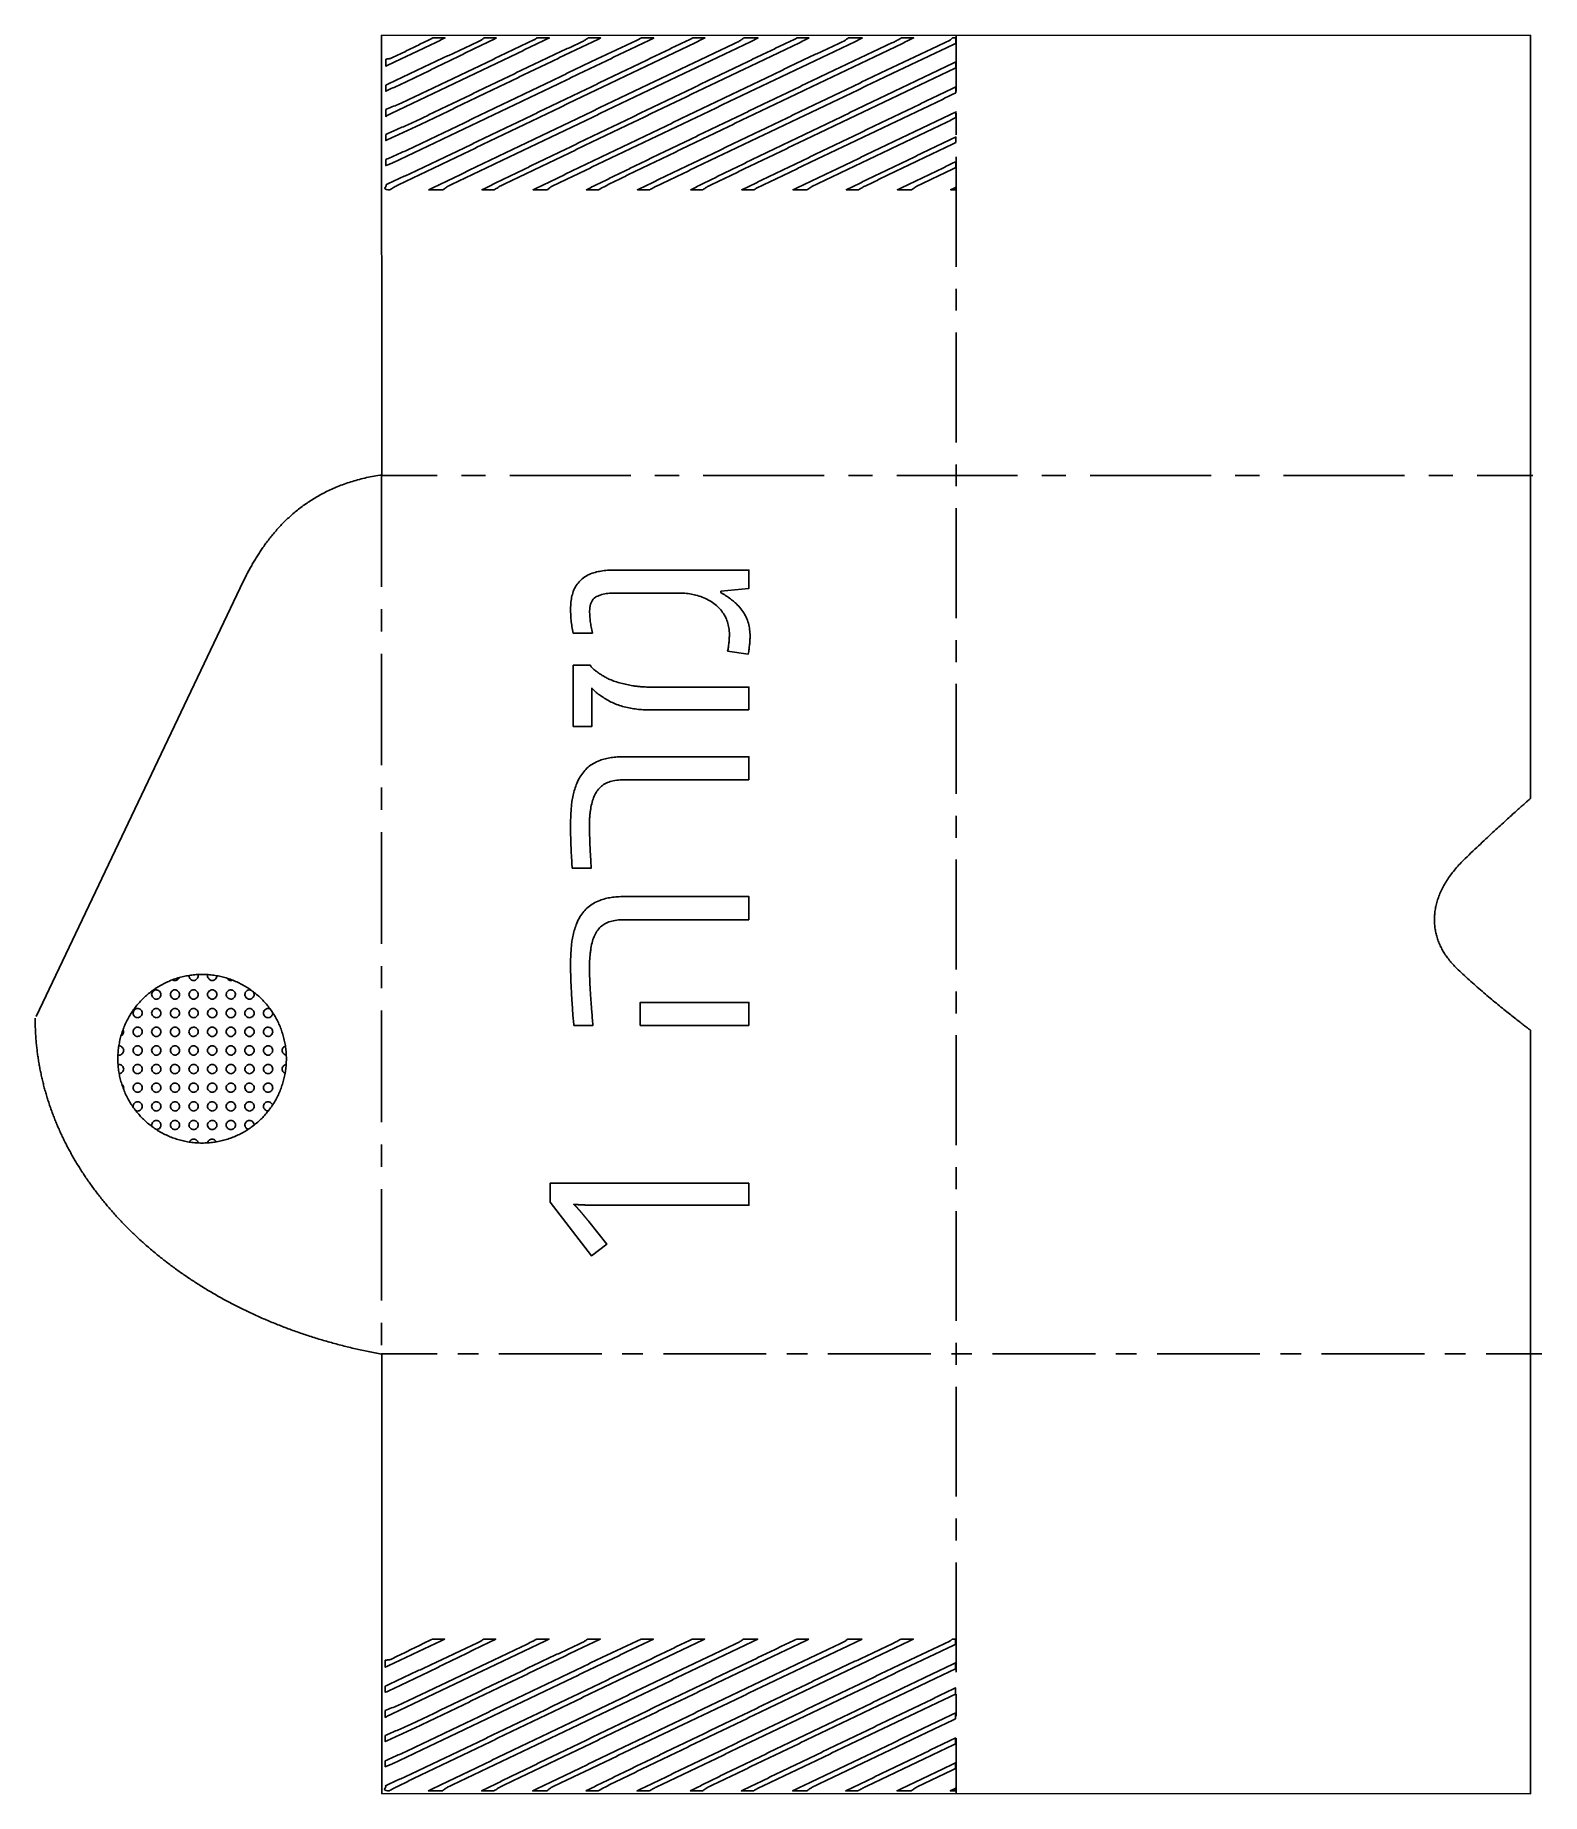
# Model space of a CAD drawing. Extents: x 18 to 189, y 50 to 250.
import ezdxf

# ---------------------------------------------------------------- set-up
doc = ezdxf.new("R2010")
doc.units = 0
for name, color, linetype in [('CUT', 7, 'CONTINUOUS'), ('FOLD', 1, 'CONTINUOUS'), ('PATTERN', 8, 'CONTINUOUS'), ('TEXT', 5, 'CONTINUOUS')]:
    doc.layers.add(name, color=color, linetype=linetype)

msp = doc.modelspace()

# ---------------------------------------------------------------- linework, layer by layer
at = {"layer": 'CUT'}
msp.add_lwpolyline([(17.6949, 138.4508), (17.6953, 138.301), (17.6964, 138.1513), (17.6983, 138.0017), (17.7008, 137.8522), (17.7041, 137.7028), (17.7082, 137.5535), (17.7129, 137.4043), (17.7184, 137.2553), (17.7246, 137.1064), (17.7316, 136.9576), (17.7392, 136.8089), (17.7476, 136.6603), (17.7567, 136.5119), (17.7666, 136.3635), (17.7771, 136.2153), (17.7884, 136.0673), (17.8004, 135.9193), (17.8131, 135.7715), (17.8265, 135.6238), (17.8407, 135.4763), (17.8555, 135.3288), (17.8711, 135.1815), (17.8873, 135.0344), (17.9043, 134.8873), (17.922, 134.7404), (17.9404, 134.5937), (17.9595, 134.447), (17.9793, 134.3006), (17.9998, 134.1542), (18.021, 134.008), (18.0429, 133.862), (18.0655, 133.716), (18.0888, 133.5703), (18.1129, 133.4246), (18.1376, 133.2792), (18.163, 133.1338), (18.189, 132.9886), (18.2158, 132.8436), (18.2433, 132.6987), (18.2715, 132.554), (18.3003, 132.4094), (18.3299, 132.265), (18.3601, 132.1207), (18.391, 131.9766), (18.4226, 131.8327), (18.4549, 131.6889), (18.4879, 131.5453), (18.5215, 131.4018), (18.5559, 131.2585), (18.5909, 131.1153), (18.6265, 130.9724), (18.6629, 130.8296), (18.6999, 130.6869), (18.7376, 130.5444), (18.776, 130.4021), (18.8151, 130.26), (18.8548, 130.118), (18.8952, 129.9763), (18.9363, 129.8346), (18.978, 129.6932), (19.0204, 129.5519), (19.0634, 129.4109), (19.1071, 129.27), (19.1515, 129.1292), (19.1966, 128.9887), (19.2423, 128.8483), (19.2886, 128.7081), (19.3357, 128.5681), (19.3833, 128.4283), (19.4317, 128.2887), (19.4806, 128.1493), (19.5303, 128.01), (19.5806, 127.871), (19.6315, 127.7321), (19.6831, 127.5934), (19.7353, 127.455), (19.7882, 127.3167), (19.8417, 127.1786), (19.8959, 127.0407), (19.9507, 126.903), (20.0062, 126.7655), (20.0623, 126.6282), (20.119, 126.4911), (20.1764, 126.3543), (20.2344, 126.2176), (20.293, 126.0811), (20.3523, 125.9448), (20.4122, 125.8088), (20.4728, 125.6729), (20.534, 125.5373), (20.5958, 125.4018), (20.6582, 125.2666), (20.7213, 125.1316), (20.785, 124.9968), (20.8493, 124.8622), (20.9142, 124.7278), (20.9798, 124.5937), (21.046, 124.4598), (21.1128, 124.3261), (21.1802, 124.1926), (21.2483, 124.0593), (21.3169, 123.9263), (21.3862, 123.7935), (21.4561, 123.6609), (21.5266, 123.5285), (21.5977, 123.3964), (21.6695, 123.2645), (21.7418, 123.1328), (21.8148, 123.0013), (21.8883, 122.8701), (21.9625, 122.7392), (22.0373, 122.6084), (22.1126, 122.4779), (22.1886, 122.3476), (22.2652, 122.2176), (22.3424, 122.0878), (22.4202, 121.9583), (22.4985, 121.8289), (22.5775, 121.6999), (22.6571, 121.571), (22.7373, 121.4425), (22.818, 121.3141), (22.8994, 121.1861), (22.9813, 121.0582), (23.0638, 120.9306), (23.147, 120.8033), (23.2307, 120.6762), (23.315, 120.5494), (23.3999, 120.4228), (23.4853, 120.2965), (23.5714, 120.1704), (23.658, 120.0446), (23.7452, 119.9191), (23.833, 119.7938), (23.9214, 119.6687), (24.0103, 119.544), (24.0998, 119.4195), (24.1899, 119.2952), (24.2806, 119.1713), (24.3719, 119.0476), (24.4637, 118.9241), (24.556, 118.801), (24.649, 118.6781), (24.7425, 118.5554), (24.8366, 118.4331), (24.9313, 118.311), (25.0265, 118.1892), (25.1223, 118.0677), (25.2186, 117.9464), (25.3155, 117.8255), (25.413, 117.7048), (25.511, 117.5844), (25.6095, 117.4642), (25.7087, 117.3444), (25.8084, 117.2248), (25.9086, 117.1055), (26.0094, 116.9865), (26.1107, 116.8678), (26.2126, 116.7494), (26.3151, 116.6313), (26.4181, 116.5135), (26.5216, 116.3959), (26.6257, 116.2787), (26.7303, 116.1617), (26.8355, 116.0451), (26.9412, 115.9287), (27.0474, 115.8126), (27.1542, 115.6969), (27.2615, 115.5814), (27.3694, 115.4662), (27.4778, 115.3514), (27.5867, 115.2368), (27.6962, 115.1225), (27.8062, 115.0086), (27.9167, 114.895), (28.0278, 114.7816), (28.1394, 114.6686), (28.2515, 114.5559), (28.3641, 114.4435), (28.4773, 114.3314), (28.591, 114.2196), (28.7052, 114.1081), (28.8199, 113.997), (28.9352, 113.8862), (29.051, 113.7757), (29.1673, 113.6655), (29.2841, 113.5556), (29.4014, 113.446), (29.5192, 113.3368), (29.6376, 113.2279), (29.7565, 113.1193), (29.8758, 113.0111), (29.9957, 112.9032), (30.1161, 112.7956), (30.237, 112.6883), (30.3584, 112.5814), (30.4803, 112.4748), (30.6028, 112.3685), (30.7257, 112.2626), (30.8491, 112.157), (30.973, 112.0517), (31.0974, 111.9468), (31.2224, 111.8422), (31.3478, 111.7379), (31.4737, 111.634), (31.6001, 111.5305), (31.727, 111.4273), (31.8544, 111.3244), (31.9823, 111.2219), (32.1106, 111.1197), (32.2395, 111.0178), (32.3688, 110.9164), (32.4987, 110.8152), (32.629, 110.7144), (32.7598, 110.614), (32.8911, 110.5139), (33.0229, 110.4142), (33.1551, 110.3149), (33.2878, 110.2158), (33.421, 110.1172), (33.5547, 110.0189), (33.6889, 109.921), (33.8235, 109.8234), (33.9586, 109.7262), (34.0942, 109.6294), (34.2302, 109.5329), (34.3667, 109.4368), (34.5037, 109.341), (34.6412, 109.2457), (34.7791, 109.1507), (34.9175, 109.056), (35.0563, 108.9618), (35.1956, 108.8679), (35.3354, 108.7744), (35.4756, 108.6812), (35.6163, 108.5885), (35.7575, 108.4961), (35.8991, 108.4041), (36.0411, 108.3125), (36.1836, 108.2212), (36.3266, 108.1304), (36.47, 108.0399), (36.6139, 107.9498), (36.7582, 107.8601), (36.903, 107.7708), (37.0482, 107.6818), (37.1939, 107.5933), (37.34, 107.5052), (37.4865, 107.4174), (37.6335, 107.33), (37.7809, 107.2431), (37.9288, 107.1565), (38.0771, 107.0703), (38.2259, 106.9845), (38.3751, 106.8991), (38.5247, 106.8141), (38.6747, 106.7296), (38.8252, 106.6454), (38.9761, 106.5616), (39.1275, 106.4782), (39.2793, 106.3952), (39.4315, 106.3127), (39.5841, 106.2305), (39.7372, 106.1488), (39.8907, 106.0674), (40.0446, 105.9865), (40.1989, 105.906), (40.3537, 105.8259), (40.5088, 105.7462), (40.6644, 105.6669), (40.8204, 105.5881), (40.9769, 105.5096), (41.1337, 105.4316), (41.291, 105.354), (41.4486, 105.2768), (41.6067, 105.2001), (41.7652, 105.1237), (41.9241, 105.0478), (42.0834, 104.9724), (42.2431, 104.8973), (42.4033, 104.8227), (42.5638, 104.7485), (42.7247, 104.6747), (42.886, 104.6014), (43.0478, 104.5285), (43.2099, 104.456), (43.3724, 104.384), (43.5354, 104.3124), (43.6987, 104.2412), (43.8624, 104.1705), (44.0265, 104.1002), (44.1911, 104.0304), (44.356, 103.961), (44.5212, 103.892), (44.6869, 103.8235), (44.853, 103.7554), (45.0194, 103.6878), (45.1863, 103.6206), (45.3535, 103.5539), (45.5211, 103.4876), (45.6891, 103.4218), (45.8575, 103.3564), (46.0262, 103.2915), (46.1954, 103.227), (46.3649, 103.163), (46.5348, 103.0995), (46.705, 103.0364), (46.8757, 102.9738), (47.0467, 102.9116), (47.2181, 102.8499), (47.3898, 102.7886), (47.5619, 102.7278), (47.7344, 102.6675), (47.9073, 102.6077), (48.0805, 102.5483), (48.2541, 102.4893), (48.428, 102.4309), (48.6023, 102.3729), (48.777, 102.3154), (48.952, 102.2584), (49.1274, 102.2018), (49.3032, 102.1457), (49.4793, 102.0901), (49.6557, 102.035), (49.8325, 101.9803), (50.0097, 101.9261), (50.1872, 101.8724), (50.3651, 101.8192), (50.5433, 101.7665), (50.7219, 101.7142), (50.9008, 101.6625), (51.08, 101.6112), (51.2596, 101.5604), (51.4396, 101.5101), (51.6199, 101.4603), (51.8005, 101.411), (51.9815, 101.3622), (52.1628, 101.3138), (52.3444, 101.266), (52.5264, 101.2186), (52.7087, 101.1718), (52.8914, 101.1254), (53.0743, 101.0796), (53.2577, 101.0342), (53.4413, 100.9894), (53.6253, 100.945), (53.8096, 100.9012), (53.9942, 100.8579), (54.1792, 100.815), (54.3644, 100.7727), (54.55, 100.7309), (54.736, 100.6896), (54.9222, 100.6488), (55.1088, 100.6085), (55.2956, 100.5687), (55.4828, 100.5295), (55.6704, 100.4907), (55.8582, 100.4525), (56.0463, 100.4148), (56.2348, 100.3776), (56.4236, 100.3409), (56.6126, 100.3048), (56.802, 100.2692), (56.9917, 100.2341), (57.181, 100.2024), (57.1769, 50.1454), (188.0612, 50.1252), (188.0611, 137.0846), (188.0574, 137.0874), (188.0461, 137.0958), (188.0276, 137.1098), (188.0019, 137.1291), (187.9693, 137.1537), (187.9298, 137.1836), (187.8836, 137.2185), (187.8309, 137.2585), (187.7719, 137.3033), (187.7067, 137.353), (187.6354, 137.4074), (187.5582, 137.4665), (187.4753, 137.53), (187.3868, 137.598), (187.2929, 137.6703), (187.1937, 137.7469), (187.0894, 137.8275), (186.9802, 137.9122), (186.8661, 138.0009), (186.7475, 138.0934), (186.6243, 138.1896), (186.4968, 138.2895), (186.3651, 138.3929), (186.2295, 138.4998), (186.0899, 138.6101), (185.9467, 138.7236), (185.7999, 138.8402), (185.6497, 138.9599), (185.4963, 139.0826), (185.3398, 139.2081), (185.1804, 139.3364), (185.0182, 139.4674), (184.8534, 139.601), (184.6862, 139.737), (184.5167, 139.8754), (184.345, 140.0161), (184.1713, 140.159), (183.9959, 140.304), (183.8187, 140.4509), (183.64, 140.5997), (183.46, 140.7504), (183.2788, 140.9027), (183.0965, 141.0566), (182.9133, 141.2121), (182.7294, 141.3689), (182.545, 141.527), (182.3601, 141.6864), (182.1749, 141.8468), (181.9896, 142.0083), (181.8044, 142.1707), (181.6194, 142.3339), (181.4347, 142.4978), (181.2506, 142.6624), (181.0671, 142.8275), (180.8845, 142.993), (180.7029, 143.1588), (180.5224, 143.3249), (180.3432, 143.4911), (180.1654, 143.6573), (179.9893, 143.8235), (179.8149, 143.9895), (179.6425, 144.1553), (179.5274, 144.2682), (179.4149, 144.3821), (179.3049, 144.4971), (179.1975, 144.613), (179.0927, 144.73), (178.9904, 144.8479), (178.8907, 144.9667), (178.7937, 145.0865), (178.6992, 145.2072), (178.6074, 145.3289), (178.5181, 145.4514), (178.4316, 145.5748), (178.3476, 145.699), (178.2664, 145.8241), (178.1877, 145.9501), (178.1118, 146.0768), (178.0386, 146.2044), (177.968, 146.3327), (177.9002, 146.4618), (177.835, 146.5917), (177.7726, 146.7223), (177.713, 146.8536), (177.656, 146.9856), (177.6019, 147.1184), (177.5504, 147.2518), (177.5018, 147.3858), (177.456, 147.5205), (177.4129, 147.6559), (177.3726, 147.7919), (177.3352, 147.9284), (177.3006, 148.0656), (177.2688, 148.2033), (177.2398, 148.3416), (177.2137, 148.4804), (177.1905, 148.6198), (177.1701, 148.7596), (177.1526, 148.9), (177.138, 149.0408), (177.1264, 149.1821), (177.1176, 149.3238), (177.1117, 149.466), (177.1088, 149.6086), (177.1088, 149.7516), (177.1117, 149.895), (177.1176, 150.0388), (177.1265, 150.1829), (177.1384, 150.3273), (177.1532, 150.4721), (177.171, 150.6172), (177.1919, 150.7626), (177.2157, 150.9083), (177.2426, 151.0542), (177.2726, 151.2004), (177.3055, 151.3468), (177.3416, 151.4934), (177.3806, 151.6403), (177.4228, 151.7873), (177.4681, 151.9345), (177.5164, 152.0819), (177.5679, 152.2294), (177.6224, 152.377), (177.6801, 152.5248), (177.7409, 152.6726), (177.8049, 152.8205), (177.872, 152.9685), (177.9423, 153.1166), (178.0157, 153.2646), (178.0924, 153.4127), (178.1722, 153.5608), (178.2552, 153.7089), (178.3415, 153.857), (178.4309, 154.005), (178.5236, 154.153), (178.6195, 154.3009), (178.7187, 154.4487), (178.8212, 154.5964), (178.9269, 154.744), (179.0359, 154.8915), (179.1481, 155.0388), (179.2637, 155.1859), (179.3826, 155.3329), (179.5048, 155.4797), (179.6303, 155.6262), (179.7592, 155.7726), (179.8914, 155.9187), (180.027, 156.0645), (180.1659, 156.2101), (180.3083, 156.3554), (180.454, 156.5004), (180.6031, 156.645), (180.8295, 156.8618), (181.0537, 157.0759), (181.2755, 157.2872), (181.495, 157.4958), (181.712, 157.7016), (181.9265, 157.9045), (182.1385, 158.1046), (182.3478, 158.3017), (182.5544, 158.4958), (182.7582, 158.687), (182.9592, 158.8751), (183.1574, 159.0601), (183.3526, 159.2419), (183.5447, 159.4206), (183.7338, 159.596), (183.9197, 159.7682), (184.1025, 159.9371), (184.282, 160.1027), (184.4581, 160.2648), (184.6309, 160.4235), (184.8002, 160.5788), (184.9659, 160.7305), (185.1281, 160.8787), (185.2867, 161.0233), (185.4415, 161.1643), (185.5926, 161.3015), (185.7398, 161.4351), (185.8832, 161.5649), (186.0225, 161.6909), (186.1579, 161.813), (186.2891, 161.9312), (186.4163, 162.0456), (186.5392, 162.1559), (186.6578, 162.2622), (186.7721, 162.3645), (186.882, 162.4627), (186.9874, 162.5567), (187.0883, 162.6466), (187.1846, 162.7322), (187.2763, 162.8136), (187.3632, 162.8907), (187.4453, 162.9634), (187.5227, 163.0317), (187.5951, 163.0956), (187.6625, 163.155), (187.7249, 163.2099), (187.7822, 163.2603), (187.8343, 163.3061), (187.8813, 163.3472), (187.9229, 163.3836), (187.9592, 163.4153), (187.9901, 163.4423), (188.0155, 163.4644), (188.0354, 163.4817), (188.0496, 163.4941), (188.0583, 163.5016), (188.0611, 163.5041), (188.0611, 250.4064), (57.1689, 250.4247), (57.1861, 200.3132), (56.9587, 200.3076), (56.7377, 200.2731), (56.5186, 200.2368), (56.3015, 200.1987), (56.0864, 200.1588), (55.8731, 200.1172), (55.6618, 200.0738), (55.4524, 200.0287), (55.2449, 199.982), (55.0392, 199.9335), (54.8354, 199.8834), (54.6335, 199.8316), (54.4335, 199.7783), (54.2353, 199.7233), (54.0389, 199.6668), (53.8444, 199.6086), (53.6516, 199.549), (53.4607, 199.4878), (53.2716, 199.4251), (53.0842, 199.3609), (52.8987, 199.2953), (52.7149, 199.2282), (52.5328, 199.1597), (52.3525, 199.0898), (52.1739, 199.0185), (51.9971, 198.9458), (51.822, 198.8718), (51.6486, 198.7964), (51.4768, 198.7198), (51.3068, 198.6418), (51.1385, 198.5626), (50.9718, 198.4821), (50.8067, 198.4004), (50.6433, 198.3174), (50.4816, 198.2333), (50.3215, 198.148), (50.163, 198.0615), (50.0061, 197.9739), (49.8508, 197.8852), (49.6971, 197.7953), (49.5449, 197.7044), (49.3944, 197.6124), (49.2454, 197.5194), (49.0979, 197.4254), (48.952, 197.3303), (48.8076, 197.2343), (48.6647, 197.1373), (48.5234, 197.0394), (48.3835, 196.9405), (48.2451, 196.8407), (48.1082, 196.7401), (47.9728, 196.6385), (47.8388, 196.5361), (47.7063, 196.4329), (47.5752, 196.3289), (47.4456, 196.2241), (47.3174, 196.1185), (47.1905, 196.0121), (47.0651, 195.9051), (46.9411, 195.7973), (46.8185, 195.6888), (46.6972, 195.5796), (46.5773, 195.4698), (46.4587, 195.3593), (46.3415, 195.2482), (46.2256, 195.1365), (46.111, 195.0243), (45.9978, 194.9114), (45.8858, 194.7981), (45.7752, 194.6842), (45.6658, 194.5698), (45.5577, 194.4549), (45.4508, 194.3395), (45.3452, 194.2237), (45.2409, 194.1075), (45.1377, 193.9909), (45.0358, 193.8739), (44.9352, 193.7565), (44.8357, 193.6387), (44.7374, 193.5207), (44.6403, 193.4023), (44.5443, 193.2836), (44.4496, 193.1647), (44.356, 193.0455), (44.2635, 192.926), (44.1721, 192.8064), (44.0819, 192.6865), (43.9928, 192.5665), (43.9048, 192.4463), (43.8179, 192.326), (43.7321, 192.2056), (43.6474, 192.085), (43.5637, 191.9644), (43.4811, 191.8437), (43.3995, 191.723), (43.3189, 191.6022), (43.2394, 191.4815), (43.1609, 191.3608), (43.0834, 191.2401), (43.0069, 191.1194), (42.9314, 190.9988), (42.8569, 190.8784), (42.7833, 190.758), (42.7107, 190.6377), (42.639, 190.5177), (42.5682, 190.3977), (42.4984, 190.278), (42.4295, 190.1585), (42.3616, 190.0392), (42.2945, 189.9201), (42.2283, 189.8013), (42.1629, 189.6828), (42.0985, 189.5647), (42.0349, 189.4468), (41.9721, 189.3292), (41.9102, 189.2121), (41.8491, 189.0953), (41.7888, 188.9789), (41.7294, 188.8629), (41.6707, 188.7474), (41.6128, 188.6323), (41.5557, 188.5177), (41.4994, 188.4036), (41.44, 188.2955), (17.8149, 138.661)], dxfattribs=at)
at = {"layer": 'FOLD'}
for points in [[(122.6212, 250.4104), (122.6212, 244.0604)], [(122.6212, 241.5594), (122.6212, 239.0582)], [(122.6212, 236.5571), (122.6212, 224.0519)], [(122.6212, 221.5507), (122.6212, 219.0495)], [(122.6212, 216.5483), (122.6212, 204.043)], [(122.6212, 201.5418), (122.6212, 199.0406)], [(57.1482, 200.2861), (63.4982, 200.2861)], [(57.1482, 200.2861), (57.1482, 187.5861)], [(66.2536, 200.2861), (69.0088, 200.2861)], [(71.764, 200.2861), (85.5403, 200.2861)], [(88.2955, 200.2861), (91.0507, 200.2861)], [(93.8059, 200.2861), (107.5822, 200.2861)], [(110.3374, 200.2861), (113.0926, 200.2861)], [(115.8478, 200.2861), (129.6241, 200.2861)], [(132.3793, 200.2861), (135.1345, 200.2861)], [(137.8897, 200.2861), (151.666, 200.2861)], [(154.4212, 200.2861), (157.1764, 200.2861)], [(159.9316, 200.2861), (173.708, 200.2861)], [(176.4631, 200.2861), (179.2183, 200.2861)], [(181.9754, 200.2861), (188.3254, 200.2861)], [(122.6212, 196.5394), (122.6212, 184.0342)], [(57.1482, 185.0461), (57.1482, 182.5061)], [(122.6212, 181.533), (122.6212, 179.0318)], [(57.1482, 179.9661), (57.1482, 167.2661)], [(122.6212, 176.5306), (122.6212, 164.0253)], [(57.1482, 164.7261), (57.1482, 162.1861)], [(122.6212, 161.5241), (122.6212, 159.0229)], [(57.1482, 159.6461), (57.1482, 146.9461)], [(122.6212, 156.5217), (122.6212, 144.0165)], [(57.1482, 144.4061), (57.1482, 141.8661)], [(122.6212, 141.5153), (122.6212, 139.0141)], [(57.1482, 139.3261), (57.1482, 126.6261)], [(122.6212, 136.5129), (122.6212, 124.0076)], [(57.1482, 124.0861), (57.1482, 121.5461)], [(122.6212, 121.5064), (122.6212, 119.0052)], [(57.1482, 119.0061), (57.1482, 106.3061)], [(122.6212, 116.504), (122.6212, 103.9988)], [(57.1482, 103.7661), (57.1482, 101.2261)], [(57.1482, 100.2437), (63.4982, 100.2437)], [(65.8412, 100.2437), (68.1844, 100.2437)], [(70.5276, 100.2437), (82.243, 100.2437)], [(84.5861, 100.2437), (86.9293, 100.2437)], [(89.2724, 100.2437), (100.9878, 100.2437)], [(103.331, 100.2437), (105.6741, 100.2437)], [(108.0173, 100.2437), (119.7327, 100.2437)], [(122.0758, 100.2437), (124.419, 100.2437)], [(122.6212, 101.4976), (122.6212, 98.9964)], [(126.7621, 100.2437), (138.4775, 100.2437)], [(140.8207, 100.2437), (143.1638, 100.2437)], [(145.507, 100.2437), (157.2224, 100.2437)], [(159.5655, 100.2437), (161.9087, 100.2437)], [(164.2518, 100.2437), (175.9672, 100.2437)], [(178.3104, 100.2437), (180.6535, 100.2437)], [(182.9961, 100.2437), (189.3461, 100.2437)], [(122.6212, 96.4952), (122.6212, 83.9899)], [(122.6212, 81.4887), (122.6212, 78.9875)], [(122.6212, 76.4863), (122.6212, 63.9811)], [(122.6212, 61.4799), (122.6212, 58.9787)], [(122.6212, 56.4792), (122.6212, 50.1292)]]:
    msp.add_lwpolyline(points, dxfattribs=at)
at = {"layer": 'PATTERN'}
for points in [[(57.6288, 233.3904), (57.7897, 233.4644), (57.9507, 233.5384), (58.1119, 233.6123), (58.2732, 233.6861), (58.4345, 233.7599), (58.596, 233.8337), (58.7575, 233.9074), (58.9191, 233.9811), (59.0807, 234.0547), (59.2424, 234.1284), (59.404, 234.2021), (59.5656, 234.2757), (59.7272, 234.3494), (59.8887, 234.4231), (60.0501, 234.4969), (60.2114, 234.5707), (60.3727, 234.6446), (60.5338, 234.7185), (60.6948, 234.7925), (60.8556, 234.8665), (61.0162, 234.9407), (61.1766, 235.015), (61.3369, 235.0893), (61.4969, 235.1638), (61.6566, 235.2384), (61.8161, 235.3131), (61.9753, 235.388), (62.1342, 235.463), (62.2928, 235.5382), (62.451, 235.6136), (62.609, 235.6891), (62.7689, 235.7658), (62.9289, 235.8425), (63.0889, 235.9192), (63.2488, 235.9959), (63.4088, 236.0726), (63.5688, 236.1493), (63.7287, 236.226), (63.8887, 236.3028), (64.0486, 236.3795), (64.2086, 236.4562), (64.3685, 236.5329), (64.5285, 236.6096), (64.6884, 236.6863), (64.8483, 236.7631), (65.0083, 236.8398), (65.1682, 236.9165), (65.3281, 236.9932), (65.488, 237.07), (65.6479, 237.1467), (65.8079, 237.2234), (65.9678, 237.3002), (66.1277, 237.3769), (66.2876, 237.4537), (66.4475, 237.5304), (66.6074, 237.6071), (66.7673, 237.6839), (66.9272, 237.7606), (67.0871, 237.8374), (67.2469, 237.9141), (67.4068, 237.9909), (67.5667, 238.0676), (67.7266, 238.1444), (67.8865, 238.2211), (68.0463, 238.2979), (68.2062, 238.3746), (68.3661, 238.4514), (68.5259, 238.5281), (68.6858, 238.6049), (68.8457, 238.6817), (69.0055, 238.7584), (69.1654, 238.8352), (69.3252, 238.912), (69.4851, 238.9887), (69.6449, 239.0655), (69.8048, 239.1423), (69.9646, 239.219), (70.1244, 239.2958), (70.2843, 239.3726), (70.4441, 239.4494), (70.6039, 239.5261), (70.7638, 239.6029), (70.9236, 239.6797), (71.0834, 239.7565), (71.2433, 239.8332), (71.4031, 239.91), (71.5629, 239.9868), (71.7227, 240.0636), (71.8825, 240.1404), (72.0424, 240.2172), (72.2022, 240.294), (72.362, 240.3707), (72.5218, 240.4475), (72.6816, 240.5243), (72.8414, 240.6011), (73.0012, 240.6779), (73.161, 240.7547), (73.3208, 240.8315), (73.4806, 240.9083), (73.6404, 240.9851), (73.8002, 241.0619), (73.96, 241.1387), (74.1198, 241.2155), (74.2796, 241.2923), (74.4394, 241.369), (74.5992, 241.4458), (74.7589, 241.5226), (74.9187, 241.5994), (75.0785, 241.6762), (75.2383, 241.753), (75.3981, 241.8299), (75.5579, 241.9067), (75.7176, 241.9835), (75.8774, 242.0603), (76.0372, 242.1371), (76.197, 242.2139), (76.3567, 242.2907), (76.5165, 242.3675), (76.6763, 242.4443), (76.8361, 242.5211), (76.9958, 242.5979), (77.1556, 242.6747), (77.3154, 242.7515), (77.4751, 242.8283), (77.6349, 242.9051), (77.7947, 242.9819), (77.9544, 243.0588), (78.1142, 243.1356), (78.274, 243.2124), (78.4337, 243.2892), (78.5935, 243.366), (78.7533, 243.4428), (78.913, 243.5196), (79.0728, 243.5964), (79.2326, 243.6732), (79.3923, 243.7501), (79.5521, 243.8269), (79.7118, 243.9037), (79.8716, 243.9805), (80.0314, 244.0573), (80.1911, 244.1341), (80.3509, 244.2109), (80.5106, 244.2877), (80.6704, 244.3646), (80.8302, 244.4414), (80.9899, 244.5182), (81.1497, 244.595), (81.3094, 244.6718), (81.4692, 244.7486), (81.629, 244.8254), (81.7887, 244.9023), (81.9485, 244.9791), (82.1082, 245.0559), (82.268, 245.1327), (82.4278, 245.2095), (82.5875, 245.2863), (82.7473, 245.3631), (82.907, 245.4399), (83.0668, 245.5168), (83.2266, 245.5936), (83.3863, 245.6704), (83.5461, 245.7472), (83.7059, 245.824), (83.8656, 245.9008), (84.0254, 245.9776), (84.1851, 246.0544), (84.3449, 246.1312), (84.5047, 246.2081), (84.6644, 246.2849), (84.8242, 246.3617), (84.984, 246.4385), (85.1437, 246.5153), (85.3035, 246.5921), (85.4633, 246.6689), (85.6231, 246.7457), (85.7828, 246.8225), (85.9426, 246.8993), (86.1024, 246.9761), (86.2622, 247.0529), (86.4219, 247.1297), (86.5817, 247.2065), (86.7415, 247.2834), (86.9013, 247.3602), (87.061, 247.437), (87.2241, 247.5154), (87.3872, 247.5938), (87.5503, 247.6722), (87.7134, 247.7506), (87.8765, 247.8291), (88.0395, 247.9075), (88.2026, 247.9859), (88.3656, 248.0643), (88.5286, 248.1428), (88.6917, 248.2212), (88.8547, 248.2997), (89.0177, 248.3781), (89.1807, 248.4565), (89.3437, 248.535), (89.5067, 248.6134), (89.6697, 248.6919), (89.8327, 248.7703), (89.9957, 248.8488), (90.1587, 248.9272), (90.3217, 249.0057), (90.4847, 249.0841), (90.6477, 249.1626), (90.8107, 249.241), (90.9737, 249.3195), (91.1367, 249.3979), (91.2997, 249.4764), (91.4627, 249.5548), (91.6257, 249.6333), (91.7887, 249.7117), (91.9518, 249.7902), (92.1148, 249.8686), (92.2778, 249.9471), (92.4408, 250.0255), (92.6039, 250.104), (94.0023, 250.104), (93.8429, 250.0277), (93.6835, 249.9515), (93.5241, 249.8753), (93.3647, 249.7991), (93.2053, 249.7229), (93.0459, 249.6467), (92.8864, 249.5705), (92.727, 249.4943), (92.5676, 249.4181), (92.4082, 249.3419), (92.2488, 249.2657), (92.0893, 249.1895), (91.9299, 249.1133), (91.7705, 249.0371), (91.611, 248.9609), (91.4516, 248.8847), (91.2922, 248.8085), (91.1327, 248.7323), (90.9733, 248.6561), (90.8138, 248.5799), (90.6544, 248.5037), (90.495, 248.4275), (90.3355, 248.3513), (90.1761, 248.2751), (90.0166, 248.1989), (89.8572, 248.1227), (89.6977, 248.0465), (89.5383, 247.9703), (89.3789, 247.8941), (89.2194, 247.8179), (89.06, 247.7417), (88.9005, 247.6655), (88.7411, 247.5893), (88.5817, 247.5131), (88.4222, 247.4369), (88.2628, 247.3607), (88.1034, 247.2845), (87.944, 247.2083), (87.7845, 247.1321), (87.6251, 247.0559), (87.4657, 246.9797), (87.3063, 246.9034), (87.1469, 246.8272), (86.9875, 246.751), (86.828, 246.6748), (86.6686, 246.5986), (86.5092, 246.5224), (86.3499, 246.4461), (86.1905, 246.3699), (86.0311, 246.2937), (85.8717, 246.2174), (85.7123, 246.1412), (85.5529, 246.065), (85.3936, 245.9887), (85.2342, 245.9125), (85.0748, 245.8362), (84.9155, 245.76), (84.7561, 245.6837), (84.5968, 245.6075), (84.4375, 245.5312), (84.2781, 245.455), (84.1188, 245.3787), (83.9595, 245.3024), (83.8002, 245.2262), (83.6409, 245.1499), (83.4816, 245.0736), (83.3223, 244.9973), (83.163, 244.921), (83.0037, 244.8447), (82.8442, 244.7683), (82.6847, 244.6918), (82.5251, 244.6153), (82.3656, 244.5389), (82.2061, 244.4624), (82.0467, 244.3859), (81.8872, 244.3094), (81.7277, 244.2329), (81.5683, 244.1564), (81.4088, 244.0799), (81.2494, 244.0034), (81.09, 243.9268), (80.9306, 243.8503), (80.7712, 243.7738), (80.6118, 243.6973), (80.4524, 243.6207), (80.293, 243.5442), (80.1336, 243.4676), (79.9743, 243.3911), (79.8149, 243.3145), (79.6555, 243.238), (79.4962, 243.1614), (79.3369, 243.0849), (79.1775, 243.0083), (79.0182, 242.9317), (78.8588, 242.8552), (78.6995, 242.7786), (78.5402, 242.702), (78.3809, 242.6255), (78.2215, 242.5489), (78.0622, 242.4723), (77.9029, 242.3958), (77.7436, 242.3192), (77.5842, 242.2426), (77.4249, 242.166), (77.2656, 242.0895), (77.1063, 242.0129), (76.947, 241.9363), (76.7876, 241.8598), (76.6283, 241.7832), (76.469, 241.7066), (76.3096, 241.6301), (76.1503, 241.5535), (75.991, 241.4769), (75.8316, 241.4004), (75.6723, 241.3238), (75.5129, 241.2473), (75.3536, 241.1707), (75.1942, 241.0942), (75.0348, 241.0176), (74.8754, 240.9411), (74.716, 240.8645), (74.5567, 240.788), (74.3973, 240.7115), (74.2378, 240.6349), (74.0784, 240.5584), (73.919, 240.4819), (73.7596, 240.4054), (73.6001, 240.3289), (73.4406, 240.2523), (73.2811, 240.1758), (73.1216, 240.0993), (72.9621, 240.0228), (72.8026, 239.9462), (72.6431, 239.8697), (72.4836, 239.7932), (72.3241, 239.7167), (72.1646, 239.6401), (72.0051, 239.5636), (71.8456, 239.4871), (71.686, 239.4106), (71.5265, 239.334), (71.367, 239.2575), (71.2075, 239.181), (71.048, 239.1045), (70.8885, 239.028), (70.729, 238.9515), (70.5695, 238.8749), (70.4099, 238.7984), (70.2504, 238.7219), (70.0909, 238.6454), (69.9314, 238.5689), (69.7719, 238.4924), (69.6124, 238.4158), (69.4528, 238.3393), (69.2933, 238.2628), (69.1338, 238.1863), (68.9743, 238.1098), (68.8148, 238.0332), (68.6552, 237.9567), (68.4957, 237.8802), (68.3362, 237.8037), (68.1767, 237.7272), (68.0172, 237.6507), (67.8577, 237.5741), (67.6981, 237.4976), (67.5386, 237.4211), (67.3791, 237.3446), (67.2196, 237.2681), (67.0601, 237.1915), (66.9006, 237.115), (66.741, 237.0385), (66.5815, 236.962), (66.422, 236.8854), (66.2625, 236.8089), (66.103, 236.7324), (65.9435, 236.6559), (65.784, 236.5793), (65.6245, 236.5028), (65.465, 236.4263), (65.3055, 236.3498), (65.146, 236.2732), (64.9865, 236.1967), (64.827, 236.1202), (64.6675, 236.0436), (64.508, 235.9671), (64.3485, 235.8906), (64.189, 235.814), (64.0295, 235.7375), (63.87, 235.6609), (63.7106, 235.5844), (63.5511, 235.5079), (63.3916, 235.4313), (63.2321, 235.3548), (63.0726, 235.2782), (62.9132, 235.2017), (62.7537, 235.1251), (62.5942, 235.0486), (62.4348, 234.972), (62.2753, 234.8955), (62.1159, 234.8189), (61.9564, 234.7424), (61.7969, 234.6658), (61.6375, 234.5892), (61.478, 234.5127), (61.3186, 234.4361), (61.1592, 234.3595), (60.9997, 234.283), (60.8403, 234.2064), (60.6809, 234.1298), (60.5214, 234.0533), (60.362, 233.9767), (60.2026, 233.9001), (60.0432, 233.8235), (59.8838, 233.7469), (59.7244, 233.6704), (59.5649, 233.5938), (59.4055, 233.5172), (59.2461, 233.4406), (59.0868, 233.364), (58.9274, 233.2874), (58.8165, 233.2321), (58.7092, 233.1751), (58.6046, 233.1167), (58.502, 233.0574), (58.4005, 232.9974), (58.2994, 232.9373), (58.1979, 232.8773), (58.0952, 232.8178), (57.8785, 232.8264), (57.7237, 232.8471), (57.6222, 232.8782), (57.5653, 232.9181), (57.5442, 232.9651), (57.5504, 233.0174), (57.5752, 233.0733), (57.6099, 233.1312), (57.6458, 233.1894), (57.6743, 233.2461), (57.6868, 233.2996), (57.6745, 233.3483)], [(57.6288, 241.9763), (57.805, 242.0468), (57.9825, 242.1167), (58.1609, 242.1862), (58.3396, 242.2555), (58.5179, 242.3249), (58.6954, 242.3949), (58.8715, 242.4655), (59.0457, 242.5371), (59.2173, 242.61), (59.3858, 242.6845), (59.5507, 242.7609), (59.711, 242.8369), (59.8713, 242.9129), (60.0315, 242.9889), (60.1917, 243.065), (60.352, 243.141), (60.5122, 243.2171), (60.6724, 243.2931), (60.8326, 243.3692), (60.9928, 243.4452), (61.153, 243.5213), (61.3131, 243.5974), (61.4733, 243.6735), (61.6334, 243.7495), (61.7936, 243.8256), (61.9537, 243.9017), (62.1138, 243.9778), (62.2739, 244.0539), (62.4341, 244.13), (62.5942, 244.2061), (62.7542, 244.2822), (62.9143, 244.3584), (63.0744, 244.4345), (63.2345, 244.5106), (63.3945, 244.5867), (63.5546, 244.6629), (63.7146, 244.739), (63.8747, 244.8152), (64.0347, 244.8913), (64.1947, 244.9675), (64.3547, 245.0436), (64.5147, 245.1198), (64.6747, 245.1959), (64.8347, 245.2721), (64.9947, 245.3483), (65.1547, 245.4244), (65.3147, 245.5006), (65.4746, 245.5768), (65.6346, 245.653), (65.7946, 245.7292), (65.9545, 245.8053), (66.1145, 245.8815), (66.2744, 245.9577), (66.4343, 246.0339), (66.5943, 246.1101), (66.7542, 246.1863), (66.9141, 246.2625), (67.074, 246.3387), (67.2339, 246.4149), (67.3938, 246.4911), (67.5537, 246.5674), (67.7136, 246.6436), (67.8735, 246.7198), (68.0334, 246.796), (68.1933, 246.8722), (68.3532, 246.9485), (68.5131, 247.0247), (68.673, 247.1009), (68.8328, 247.1771), (68.9927, 247.2534), (69.1526, 247.3296), (69.3124, 247.4058), (69.4723, 247.4821), (69.6322, 247.5583), (69.792, 247.6345), (69.9519, 247.7108), (70.1117, 247.787), (70.2716, 247.8633), (70.4314, 247.9395), (70.5913, 248.0157), (70.7511, 248.092), (70.9109, 248.1682), (71.0708, 248.2445), (71.2306, 248.3207), (71.3905, 248.397), (71.5503, 248.4732), (71.7101, 248.5495), (71.87, 248.6257), (72.0298, 248.702), (72.1897, 248.7782), (72.3495, 248.8545), (72.5093, 248.9307), (72.6692, 249.007), (72.829, 249.0832), (72.9888, 249.1595), (73.1487, 249.2357), (73.3085, 249.312), (73.4683, 249.3882), (73.6282, 249.4645), (73.788, 249.5407), (73.9478, 249.6169), (74.1077, 249.6932), (74.2675, 249.7694), (74.4274, 249.8457), (74.4884, 249.8759), (74.5474, 249.9072), (74.6047, 249.9394), (74.6608, 249.9721), (74.7162, 250.0052), (74.7715, 250.0384), (74.8269, 250.0715), (74.8832, 250.1043), (76.2819, 250.1043), (76.1223, 250.0283), (75.9627, 249.9522), (75.8032, 249.8762), (75.6436, 249.8002), (75.484, 249.7242), (75.3244, 249.6482), (75.1648, 249.5722), (75.0052, 249.4962), (74.8457, 249.4202), (74.6861, 249.3442), (74.5265, 249.2681), (74.3669, 249.1921), (74.2073, 249.1161), (74.0477, 249.0401), (73.8881, 248.9641), (73.7285, 248.8881), (73.569, 248.8121), (73.4094, 248.7361), (73.2498, 248.6601), (73.0902, 248.584), (72.9306, 248.508), (72.771, 248.432), (72.6114, 248.356), (72.4518, 248.28), (72.2923, 248.204), (72.1327, 248.128), (71.9731, 248.052), (71.8135, 247.976), (71.6539, 247.8999), (71.4943, 247.8239), (71.3347, 247.7479), (71.1752, 247.6719), (71.0156, 247.5959), (70.856, 247.5199), (70.6964, 247.4439), (70.5368, 247.3679), (70.3772, 247.2918), (70.2176, 247.2158), (70.058, 247.1398), (69.8985, 247.0638), (69.7389, 246.9878), (69.5793, 246.9118), (69.4197, 246.8358), (69.2601, 246.7598), (69.1005, 246.6837), (68.941, 246.6077), (68.7814, 246.5317), (68.6218, 246.4557), (68.4622, 246.3797), (68.3026, 246.3037), (68.143, 246.2276), (67.9835, 246.1516), (67.8239, 246.0756), (67.6643, 245.9996), (67.5047, 245.9236), (67.3451, 245.8476), (67.1856, 245.7715), (67.026, 245.6955), (66.8664, 245.6195), (66.7068, 245.5435), (66.5473, 245.4675), (66.3877, 245.3915), (66.2281, 245.3154), (66.0685, 245.2394), (65.909, 245.1634), (65.7494, 245.0874), (65.5898, 245.0114), (65.4302, 244.9353), (65.2707, 244.8593), (65.1111, 244.7833), (64.9515, 244.7073), (64.792, 244.6312), (64.6324, 244.5552), (64.4728, 244.4792), (64.3132, 244.4032), (64.1537, 244.3271), (63.9941, 244.2511), (63.8345, 244.1751), (63.675, 244.0991), (63.5154, 244.023), (63.3559, 243.947), (63.1963, 243.871), (63.0367, 243.795), (62.8772, 243.7189), (62.7176, 243.6429), (62.5581, 243.5669), (62.3985, 243.4908), (62.2389, 243.4148), (62.0794, 243.3388), (61.9198, 243.2627), (61.7603, 243.1867), (61.6007, 243.1107), (61.4412, 243.0346), (61.2816, 242.9586), (61.1221, 242.8826), (60.9625, 242.8065), (60.803, 242.7305), (60.6434, 242.6544), (60.4839, 242.5784), (60.3243, 242.5024), (60.1648, 242.4263), (60.0053, 242.3503), (59.8457, 242.2742), (59.6862, 242.1982), (59.5266, 242.1222), (59.3671, 242.0461), (59.2076, 241.9701), (59.048, 241.894), (58.8885, 241.818), (58.729, 241.7419), (58.5694, 241.6659), (58.4099, 241.5898), (58.2504, 241.5138), (58.1685, 241.4736), (58.0889, 241.4322), (58.0109, 241.39), (57.934, 241.3472), (57.8579, 241.3041), (57.782, 241.2608), (57.7058, 241.2178), (57.6288, 241.1751)], [(57.6288, 236.2522), (57.7913, 236.325), (57.9541, 236.3975), (58.1172, 236.4699), (58.2805, 236.5422), (58.4439, 236.6144), (58.6075, 236.6865), (58.7711, 236.7586), (58.9347, 236.8308), (59.0982, 236.9029), (59.2615, 236.9752), (59.4246, 237.0475), (59.5875, 237.12), (59.75, 237.1927), (59.9122, 237.2655), (60.0739, 237.3386), (60.235, 237.4119), (60.3956, 237.4856), (60.5556, 237.5595), (60.7148, 237.6338), (60.8733, 237.7085), (61.031, 237.7837), (61.1903, 237.86), (61.3497, 237.9364), (61.509, 238.0127), (61.6683, 238.0891), (61.8276, 238.1655), (61.987, 238.2419), (62.1463, 238.3182), (62.3056, 238.3946), (62.4649, 238.471), (62.6242, 238.5474), (62.7834, 238.6238), (62.9427, 238.7002), (63.102, 238.7766), (63.2613, 238.853), (63.4205, 238.9294), (63.5798, 239.0058), (63.739, 239.0822), (63.8983, 239.1586), (64.0575, 239.235), (64.2167, 239.3115), (64.376, 239.3879), (64.5352, 239.4643), (64.6944, 239.5407), (64.8536, 239.6172), (65.0128, 239.6936), (65.1721, 239.77), (65.3313, 239.8465), (65.4905, 239.9229), (65.6496, 239.9993), (65.8088, 240.0758), (65.968, 240.1522), (66.1272, 240.2287), (66.2864, 240.3051), (66.4456, 240.3816), (66.6047, 240.458), (66.7639, 240.5345), (66.9231, 240.6109), (67.0822, 240.6874), (67.2414, 240.7638), (67.4005, 240.8403), (67.5597, 240.9168), (67.7188, 240.9932), (67.878, 241.0697), (68.0371, 241.1462), (68.1963, 241.2226), (68.3554, 241.2991), (68.5145, 241.3756), (68.6737, 241.452), (68.8328, 241.5285), (68.9919, 241.605), (69.1511, 241.6815), (69.3102, 241.7579), (69.4693, 241.8344), (69.6284, 241.9109), (69.7875, 241.9874), (69.9467, 242.0639), (70.1058, 242.1403), (70.2649, 242.2168), (70.424, 242.2933), (70.5831, 242.3698), (70.7422, 242.4463), (70.9013, 242.5227), (71.0604, 242.5992), (71.2196, 242.6757), (71.3787, 242.7522), (71.5378, 242.8287), (71.6969, 242.9052), (71.856, 242.9817), (72.0151, 243.0582), (72.1742, 243.1346), (72.3333, 243.2111), (72.4924, 243.2876), (72.6515, 243.3641), (72.8106, 243.4406), (72.9697, 243.5171), (73.1288, 243.5936), (73.2879, 243.6701), (73.447, 243.7465), (73.6061, 243.823), (73.7653, 243.8995), (73.9244, 243.976), (74.0835, 244.0525), (74.2426, 244.129), (74.4017, 244.2055), (74.5608, 244.2819), (74.7199, 244.3584), (74.879, 244.4349), (75.0382, 244.5114), (75.1973, 244.5879), (75.3564, 244.6644), (75.5155, 244.7408), (75.6746, 244.8173), (75.8338, 244.8938), (75.9929, 244.9703), (76.152, 245.0467), (76.3112, 245.1232), (76.4703, 245.1997), (76.6294, 245.2762), (76.7886, 245.3526), (76.9477, 245.4291), (77.1068, 245.5056), (77.266, 245.582), (77.4251, 245.6585), (77.5843, 245.735), (77.7435, 245.8114), (77.9026, 245.8879), (78.0618, 245.9644), (78.2209, 246.0408), (78.3801, 246.1173), (78.5393, 246.1937), (78.6985, 246.2702), (78.8576, 246.3466), (79.0168, 246.4231), (79.176, 246.4995), (79.3352, 246.576), (79.4944, 246.6524), (79.6536, 246.7289), (79.8128, 246.8053), (79.972, 246.8817), (80.1312, 246.9582), (80.2904, 247.0346), (80.4497, 247.111), (80.6089, 247.1875), (80.7681, 247.2639), (80.9274, 247.3403), (81.0866, 247.4167), (81.2459, 247.4932), (81.4073, 247.5706), (81.5689, 247.6479), (81.7306, 247.7252), (81.8924, 247.8024), (82.0543, 247.8795), (82.2164, 247.9566), (82.3785, 248.0336), (82.5408, 248.1106), (82.7032, 248.1875), (82.8656, 248.2644), (83.0281, 248.3412), (83.1907, 248.418), (83.3534, 248.4948), (83.5161, 248.5715), (83.6789, 248.6482), (83.8417, 248.7249), (84.0046, 248.8015), (84.1675, 248.8781), (84.3305, 248.9548), (84.4935, 249.0314), (84.6564, 249.1079), (84.8194, 249.1845), (84.9825, 249.2611), (85.1455, 249.3377), (85.3085, 249.4142), (85.4715, 249.4908), (85.6344, 249.5674), (85.7974, 249.644), (85.9603, 249.7206), (86.1232, 249.7973), (86.286, 249.8739), (86.4488, 249.9506), (86.6116, 250.0273), (86.7742, 250.1041), (88.1733, 250.1041), (88.0124, 250.0268), (87.8514, 249.9496), (87.6904, 249.8723), (87.5295, 249.7951), (87.3685, 249.7178), (87.2076, 249.6406), (87.0466, 249.5633), (86.8857, 249.486), (86.7248, 249.4088), (86.5638, 249.3315), (86.4029, 249.2542), (86.242, 249.1769), (86.0811, 249.0997), (85.9202, 249.0224), (85.7593, 248.9451), (85.5983, 248.8678), (85.4374, 248.7906), (85.2765, 248.7133), (85.1156, 248.636), (84.9547, 248.5587), (84.7938, 248.4815), (84.6329, 248.4042), (84.472, 248.3269), (84.3111, 248.2496), (84.1502, 248.1724), (83.9893, 248.0951), (83.8284, 248.0178), (83.6675, 247.9405), (83.5066, 247.8633), (83.3456, 247.786), (83.1847, 247.7087), (83.0238, 247.6315), (82.8629, 247.5542), (82.7019, 247.477), (82.541, 247.3997), (82.38, 247.3225), (82.2191, 247.2452), (82.0581, 247.168), (81.8971, 247.0907), (81.7362, 247.0135), (81.5752, 246.9363), (81.4142, 246.8591), (81.2532, 246.7818), (81.0922, 246.7046), (80.9311, 246.6274), (80.7701, 246.5502), (80.6091, 246.473), (80.448, 246.3958), (80.2869, 246.3186), (80.1259, 246.2414), (79.9648, 246.1643), (79.8037, 246.0871), (79.6425, 246.0099), (79.4814, 245.9328), (79.3203, 245.8556), (79.1591, 245.7785), (78.9979, 245.7014), (78.8368, 245.6242), (78.6756, 245.5471), (78.5143, 245.47), (78.3531, 245.3929), (78.1919, 245.3158), (78.0327, 245.2397), (77.8736, 245.1637), (77.7145, 245.0876), (77.5553, 245.0115), (77.3962, 244.9355), (77.237, 244.8594), (77.0779, 244.7833), (76.9188, 244.7073), (76.7596, 244.6312), (76.6005, 244.5551), (76.4413, 244.4791), (76.2822, 244.403), (76.123, 244.327), (75.9639, 244.2509), (75.8047, 244.1749), (75.6455, 244.0988), (75.4864, 244.0227), (75.3272, 243.9467), (75.168, 243.8706), (75.0089, 243.7946), (74.8497, 243.7185), (74.6905, 243.6425), (74.5314, 243.5664), (74.3722, 243.4904), (74.213, 243.4143), (74.0538, 243.3383), (73.8947, 243.2622), (73.7355, 243.1862), (73.5763, 243.1102), (73.4171, 243.0341), (73.2579, 242.9581), (73.0987, 242.882), (72.9395, 242.806), (72.7803, 242.7299), (72.6211, 242.6539), (72.4619, 242.5779), (72.3027, 242.5018), (72.1435, 242.4258), (71.9843, 242.3498), (71.8251, 242.2737), (71.6659, 242.1977), (71.5067, 242.1217), (71.3475, 242.0456), (71.1883, 241.9696), (71.0291, 241.8936), (70.8699, 241.8175), (70.7107, 241.7415), (70.5515, 241.6655), (70.3922, 241.5894), (70.233, 241.5134), (70.0738, 241.4374), (69.9146, 241.3614), (69.7553, 241.2853), (69.5961, 241.2093), (69.4369, 241.1333), (69.2777, 241.0573), (69.1184, 240.9813), (68.9592, 240.9052), (68.8, 240.8292), (68.6407, 240.7532), (68.4815, 240.6772), (68.3223, 240.6012), (68.163, 240.5251), (68.0038, 240.4491), (67.8445, 240.3731), (67.6853, 240.2971), (67.526, 240.2211), (67.3668, 240.1451), (67.2075, 240.0691), (67.0483, 239.993), (66.889, 239.917), (66.7298, 239.841), (66.5705, 239.765), (66.4113, 239.689), (66.252, 239.613), (66.0928, 239.537), (65.9335, 239.461), (65.7742, 239.385), (65.615, 239.309), (65.4557, 239.233), (65.2965, 239.157), (65.1372, 239.081), (64.9779, 239.005), (64.8187, 238.929), (64.6594, 238.853), (64.5001, 238.777), (64.3408, 238.701), (64.1816, 238.625), (64.0223, 238.549), (63.863, 238.473), (63.7037, 238.397), (63.5445, 238.321), (63.3852, 238.245), (63.2259, 238.169), (63.0666, 238.093), (62.9073, 238.017), (62.7481, 237.941), (62.5888, 237.865), (62.4295, 237.789), (62.2702, 237.713), (62.1109, 237.6371), (61.9516, 237.5611), (61.7923, 237.4851), (61.6331, 237.4091), (61.4738, 237.3331), (61.3145, 237.2571), (61.1552, 237.1811), (60.9959, 237.1051), (60.8366, 237.0292), (60.6773, 236.9532), (60.518, 236.8772), (60.3587, 236.8012), (60.1994, 236.7252), (60.0401, 236.6492), (59.8808, 236.5733), (59.7215, 236.4973), (59.5622, 236.4213), (59.4029, 236.3453), (59.2436, 236.2693), (59.0843, 236.1934), (58.925, 236.1174), (58.7656, 236.0414), (58.6063, 235.9654), (58.4905, 235.9122), (58.3714, 235.8606), (58.2498, 235.8104), (58.1263, 235.761), (58.0017, 235.7123), (57.8768, 235.6637), (57.7522, 235.6148), (57.6288, 235.5654)], [(57.6288, 239.1143), (57.796, 239.1888), (57.9635, 239.2631), (58.1313, 239.3373), (58.2993, 239.4114), (58.4675, 239.4854), (58.6358, 239.5593), (58.8041, 239.6332), (58.9725, 239.7071), (59.1409, 239.781), (59.3091, 239.855), (59.4772, 239.9291), (59.6451, 240.0032), (59.8127, 240.0775), (59.9801, 240.1519), (60.147, 240.2266), (60.3136, 240.3014), (60.4796, 240.3765), (60.6452, 240.4518), (60.8101, 240.5274), (60.9745, 240.6034), (61.1381, 240.6796), (61.301, 240.7563), (61.4631, 240.8333), (61.6241, 240.9102), (61.785, 240.9872), (61.946, 241.0641), (62.1068, 241.141), (62.2677, 241.218), (62.4286, 241.295), (62.5894, 241.3719), (62.7502, 241.4489), (62.911, 241.5259), (63.0717, 241.6029), (63.2325, 241.6799), (63.3932, 241.757), (63.5539, 241.834), (63.7146, 241.911), (63.8752, 241.9881), (64.0359, 242.0652), (64.1965, 242.1422), (64.3571, 242.2193), (64.5177, 242.2964), (64.6783, 242.3735), (64.8388, 242.4506), (64.9994, 242.5277), (65.1599, 242.6048), (65.3205, 242.682), (65.481, 242.7591), (65.6415, 242.8362), (65.8019, 242.9134), (65.9624, 242.9905), (66.1229, 243.0677), (66.2833, 243.1448), (66.4438, 243.222), (66.6042, 243.2992), (66.7647, 243.3763), (66.9251, 243.4535), (67.0855, 243.5307), (67.2459, 243.6079), (67.4063, 243.6851), (67.5667, 243.7623), (67.7271, 243.8394), (67.8875, 243.9166), (68.0478, 243.9938), (68.2082, 244.071), (68.3686, 244.1482), (68.529, 244.2254), (68.6893, 244.3026), (68.8497, 244.3798), (69.0101, 244.457), (69.1704, 244.5342), (69.3308, 244.6114), (69.4912, 244.6886), (69.6516, 244.7658), (69.8119, 244.843), (69.9723, 244.9202), (70.1327, 244.9974), (70.2931, 245.0746), (70.4535, 245.1518), (70.6138, 245.229), (70.7742, 245.3062), (70.9346, 245.3834), (71.0951, 245.4606), (71.2555, 245.5378), (71.4159, 245.6149), (71.5763, 245.6921), (71.7368, 245.7693), (71.8972, 245.8464), (72.0577, 245.9236), (72.2181, 246.0007), (72.3786, 246.0779), (72.5391, 246.155), (72.6996, 246.2322), (72.8601, 246.3093), (73.0207, 246.3864), (73.1812, 246.4635), (73.3417, 246.5406), (73.5023, 246.6177), (73.6629, 246.6948), (73.8235, 246.7719), (73.9841, 246.849), (74.1448, 246.9261), (74.3054, 247.0031), (74.4661, 247.0802), (74.6268, 247.1572), (74.7875, 247.2343), (74.9482, 247.3113), (75.1089, 247.3883), (75.2674, 247.4641), (75.4261, 247.5397), (75.585, 247.6152), (75.7442, 247.6906), (75.9035, 247.7659), (76.0631, 247.8411), (76.2228, 247.9163), (76.3826, 247.9913), (76.5426, 248.0663), (76.7028, 248.1412), (76.863, 248.216), (77.0234, 248.2908), (77.1838, 248.3656), (77.3443, 248.4403), (77.5049, 248.515), (77.6655, 248.5896), (77.8261, 248.6643), (77.9868, 248.7389), (78.1474, 248.8136), (78.3081, 248.8882), (78.4687, 248.9629), (78.6293, 249.0376), (78.7898, 249.1123), (78.9503, 249.1871), (79.1106, 249.2619), (79.2709, 249.3367), (79.4311, 249.4116), (79.5911, 249.4866), (79.7511, 249.5617), (79.9108, 249.6368), (80.0704, 249.7121), (80.1594, 249.7566), (80.2439, 249.8035), (80.3249, 249.8522), (80.4033, 249.9021), (80.4803, 249.9527), (80.5568, 250.0036), (80.6338, 250.0542), (80.7125, 250.104), (82.1109, 250.104), (81.9498, 250.0267), (81.7887, 249.9494), (81.6276, 249.8722), (81.4666, 249.7949), (81.3055, 249.7176), (81.1444, 249.6404), (80.9833, 249.5631), (80.8223, 249.4858), (80.6612, 249.4085), (80.5001, 249.3313), (80.339, 249.254), (80.1779, 249.1767), (80.0168, 249.0995), (79.8558, 249.0222), (79.6947, 248.9449), (79.5336, 248.8677), (79.3725, 248.7904), (79.2114, 248.7131), (79.0503, 248.6358), (78.8892, 248.5586), (78.7281, 248.4813), (78.567, 248.404), (78.4059, 248.3268), (78.2448, 248.2495), (78.0838, 248.1722), (77.9227, 248.095), (77.7616, 248.0177), (77.6005, 247.9404), (77.4394, 247.8632), (77.2783, 247.7859), (77.1172, 247.7086), (76.9561, 247.6314), (76.795, 247.5541), (76.6339, 247.4768), (76.4729, 247.3995), (76.3118, 247.3223), (76.1507, 247.245), (75.9896, 247.1677), (75.8285, 247.0905), (75.6674, 247.0132), (75.5063, 246.9359), (75.3453, 246.8586), (75.1842, 246.7814), (75.0231, 246.7041), (74.862, 246.6268), (74.701, 246.5496), (74.5399, 246.4723), (74.3788, 246.395), (74.2177, 246.3177), (74.0567, 246.2404), (73.8956, 246.1632), (73.7345, 246.0859), (73.5735, 246.0086), (73.4124, 245.9313), (73.2514, 245.8541), (73.0903, 245.7768), (72.9292, 245.6995), (72.7682, 245.6222), (72.6071, 245.5449), (72.4461, 245.4677), (72.285, 245.3904), (72.124, 245.3131), (71.963, 245.2358), (71.8019, 245.1585), (71.6409, 245.0812), (71.4799, 245.0039), (71.3188, 244.9267), (71.1578, 244.8494), (70.9984, 244.7729), (70.839, 244.6963), (70.6796, 244.6198), (70.5202, 244.5433), (70.3609, 244.4667), (70.2015, 244.3902), (70.0422, 244.3136), (69.8828, 244.237), (69.7235, 244.1605), (69.5642, 244.0839), (69.4049, 244.0073), (69.2456, 243.9308), (69.0863, 243.8542), (68.927, 243.7776), (68.7677, 243.701), (68.6084, 243.6244), (68.4491, 243.5478), (68.2898, 243.4712), (68.1305, 243.3946), (67.9713, 243.3181), (67.812, 243.2415), (67.6527, 243.1649), (67.4934, 243.0883), (67.3342, 243.0117), (67.1749, 242.9351), (67.0156, 242.8585), (66.8563, 242.7819), (66.697, 242.7053), (66.5377, 242.6288), (66.3784, 242.5522), (66.2191, 242.4756), (66.0598, 242.399), (65.9004, 242.3225), (65.7411, 242.2459), (65.5817, 242.1694), (65.4224, 242.0928), (65.263, 242.0163), (65.1036, 241.9397), (64.9442, 241.8632), (64.7848, 241.7867), (64.6254, 241.7102), (64.466, 241.6337), (64.3065, 241.5572), (64.147, 241.4807), (63.9875, 241.4042), (63.828, 241.3277), (63.6685, 241.2513), (63.509, 241.1748), (63.3494, 241.0984), (63.1898, 241.022), (63.0302, 240.9455), (62.8706, 240.8691), (62.7109, 240.7927), (62.5513, 240.7164), (62.3916, 240.64), (62.2318, 240.5637), (62.0721, 240.4873), (61.9123, 240.411), (61.7525, 240.3347), (61.5927, 240.2584), (61.4328, 240.1821), (61.2699, 240.1046), (61.1065, 240.0272), (60.9428, 239.9501), (60.7787, 239.8731), (60.6142, 239.7964), (60.4494, 239.7197), (60.2844, 239.6433), (60.1191, 239.5669), (59.9536, 239.4907), (59.7879, 239.4146), (59.622, 239.3385), (59.456, 239.2625), (59.2898, 239.1866), (59.1236, 239.1108), (58.9574, 239.0349), (58.7911, 238.9591), (58.6248, 238.8833), (58.4585, 238.8074), (58.2924, 238.7315), (58.1263, 238.6556), (57.9603, 238.5796), (57.7944, 238.5036), (57.6288, 238.4274)], [(57.6288, 244.7237), (57.7885, 244.7995), (57.9481, 244.8753), (58.1077, 244.9511), (58.2673, 245.0268), (58.4269, 245.1026), (58.5865, 245.1784), (58.7461, 245.2543), (58.9056, 245.3301), (59.0652, 245.4059), (59.2247, 245.4817), (59.3843, 245.5575), (59.5439, 245.6333), (59.7034, 245.7092), (59.863, 245.785), (60.0226, 245.8608), (60.1822, 245.9366), (60.3418, 246.0124), (60.5014, 246.0881), (60.661, 246.1639), (60.8207, 246.2397), (60.9804, 246.3154), (61.1401, 246.3912), (61.2999, 246.4669), (61.4597, 246.5426), (61.6195, 246.6182), (61.7793, 246.6939), (61.9392, 246.7695), (62.0992, 246.8451), (62.2592, 246.9207), (62.4192, 246.9963), (62.5793, 247.0718), (62.7394, 247.1473), (62.8996, 247.2228), (63.0602, 247.2984), (63.2208, 247.374), (63.3814, 247.4495), (63.5421, 247.525), (63.7029, 247.6004), (63.8637, 247.6759), (64.0246, 247.7513), (64.1855, 247.8267), (64.3464, 247.902), (64.5074, 247.9774), (64.6684, 248.0527), (64.8294, 248.1281), (64.9904, 248.2034), (65.1514, 248.2787), (65.3125, 248.354), (65.4735, 248.4293), (65.6346, 248.5046), (65.7956, 248.5799), (65.9566, 248.6552), (66.1176, 248.7305), (66.2786, 248.8059), (66.4396, 248.8812), (66.6005, 248.9566), (66.7614, 249.0319), (66.9222, 249.1073), (67.083, 249.1827), (67.2438, 249.2582), (67.4045, 249.3337), (67.5651, 249.4092), (67.7257, 249.4847), (67.8862, 249.5602), (68.0467, 249.6358), (68.2071, 249.7115), (68.3673, 249.7872), (68.4342, 249.8216), (68.4958, 249.8587), (68.5533, 249.8979), (68.6079, 249.9385), (68.6609, 249.9801), (68.7132, 250.0219), (68.7662, 250.0634), (68.821, 250.104), (70.2194, 250.104), (70.0604, 250.0264), (69.9013, 249.9488), (69.7423, 249.8712), (69.5833, 249.7936), (69.4242, 249.716), (69.2652, 249.6384), (69.1062, 249.5608), (68.9472, 249.4832), (68.7882, 249.4056), (68.6292, 249.328), (68.4702, 249.2504), (68.3112, 249.1727), (68.1523, 249.0951), (67.9933, 249.0175), (67.8343, 248.9399), (67.6753, 248.8622), (67.5163, 248.7846), (67.3573, 248.707), (67.1983, 248.6293), (67.0394, 248.5517), (66.8804, 248.4741), (66.7214, 248.3964), (66.5624, 248.3188), (66.4034, 248.2412), (66.2443, 248.1636), (66.0853, 248.0859), (65.9263, 248.0083), (65.7673, 247.9307), (65.6082, 247.8531), (65.4492, 247.7755), (65.2901, 247.6979), (65.131, 247.6203), (64.972, 247.5427), (64.8129, 247.4651), (64.6538, 247.3875), (64.4946, 247.31), (64.3355, 247.2324), (64.1764, 247.1548), (64.0172, 247.0773), (63.858, 246.9997), (63.6988, 246.9222), (63.5396, 246.8447), (63.3804, 246.7671), (63.2211, 246.6896), (63.0619, 246.6121), (62.9026, 246.5346), (62.7433, 246.4572), (62.5839, 246.3797), (62.4246, 246.3022), (62.2652, 246.2248), (62.1058, 246.1474), (61.9464, 246.0699), (61.787, 245.9925), (61.6275, 245.9151), (61.468, 245.8377), (61.3085, 245.7604), (61.1489, 245.683), (60.9894, 245.6057), (60.832, 245.5297), (60.6741, 245.4539), (60.5157, 245.3784), (60.3569, 245.303), (60.1978, 245.2279), (60.0383, 245.153), (59.8784, 245.0782), (59.7183, 245.0035), (59.558, 244.929), (59.3975, 244.8545), (59.2368, 244.7801), (59.0759, 244.7058), (58.915, 244.6316), (58.754, 244.5574), (58.5931, 244.4831), (58.4321, 244.4089), (58.2712, 244.3346), (58.1103, 244.2603), (57.9496, 244.1859), (57.7891, 244.1115), (57.6288, 244.0369)], [(57.6288, 247.7001), (57.709, 247.7092), (57.7929, 247.7164), (57.878, 247.723), (57.962, 247.7302), (58.0426, 247.7391), (58.1175, 247.7509), (58.1842, 247.7668), (58.2405, 247.788), (58.4055, 247.8672), (58.5704, 247.9466), (58.7351, 248.026), (58.8997, 248.1055), (59.0641, 248.185), (59.2285, 248.2646), (59.3927, 248.3442), (59.5569, 248.4239), (59.7209, 248.5037), (59.8849, 248.5835), (60.0488, 248.6633), (60.2126, 248.7432), (60.3763, 248.8231), (60.54, 248.9031), (60.7036, 248.983), (60.8672, 249.063), (61.0307, 249.1431), (61.1942, 249.2231), (61.3576, 249.3032), (61.521, 249.3833), (61.6844, 249.4633), (61.8478, 249.5434), (62.0112, 249.6235), (62.1746, 249.7036), (62.338, 249.7837), (62.5014, 249.8638), (62.6648, 249.9439), (62.8282, 250.0239), (62.9917, 250.104), (64.3905, 250.104), (64.2295, 250.0277), (64.0685, 249.9514), (63.9075, 249.875), (63.7465, 249.7987), (63.5855, 249.7224), (63.4245, 249.6461), (63.2635, 249.5698), (63.1025, 249.4935), (62.9415, 249.4172), (62.7806, 249.3409), (62.6196, 249.2646), (62.4586, 249.1883), (62.2976, 249.112), (62.1366, 249.0357), (61.9756, 248.9593), (61.8146, 248.883), (61.6536, 248.8067), (61.4926, 248.7304), (61.3316, 248.6541), (61.1706, 248.5778), (61.0096, 248.5015), (60.8486, 248.4252), (60.6877, 248.3488), (60.5267, 248.2725), (60.3657, 248.1962), (60.2047, 248.1199), (60.0437, 248.0436), (59.8827, 247.9673), (59.7217, 247.891), (59.5607, 247.8147), (59.3997, 247.7383), (59.2387, 247.662), (59.0777, 247.5857), (58.9167, 247.5094), (58.7557, 247.4331), (58.5947, 247.3568), (58.4338, 247.2805), (58.2728, 247.2042), (58.1118, 247.1279), (57.9508, 247.0516), (57.7898, 246.9753), (57.6288, 246.899)], [(62.5253, 232.818), (62.6845, 232.8943), (62.8438, 232.9707), (63.003, 233.047), (63.1622, 233.1233), (63.3214, 233.1997), (63.4807, 233.276), (63.6399, 233.3524), (63.7991, 233.4287), (63.9583, 233.5051), (64.1175, 233.5814), (64.2767, 233.6577), (64.436, 233.7341), (64.5952, 233.8104), (64.7544, 233.8868), (64.9136, 233.9631), (65.0728, 234.0395), (65.232, 234.1158), (65.3912, 234.1922), (65.5504, 234.2685), (65.7096, 234.3449), (65.8688, 234.4212), (66.028, 234.4976), (66.1872, 234.574), (66.3464, 234.6503), (66.5056, 234.7267), (66.6648, 234.803), (66.824, 234.8794), (66.9832, 234.9557), (67.1424, 235.0321), (67.3016, 235.1084), (67.4608, 235.1848), (67.62, 235.2611), (67.7792, 235.3375), (67.9384, 235.4139), (68.0976, 235.4902), (68.2568, 235.5666), (68.416, 235.6429), (68.5752, 235.7193), (68.7344, 235.7956), (68.8936, 235.872), (69.0528, 235.9484), (69.212, 236.0247), (69.3712, 236.1011), (69.5303, 236.1774), (69.6895, 236.2538), (69.8487, 236.3302), (70.0079, 236.4065), (70.1671, 236.4829), (70.3263, 236.5592), (70.4855, 236.6356), (70.6447, 236.7119), (70.8039, 236.7883), (70.9631, 236.8646), (71.1223, 236.941), (71.2815, 237.0174), (71.4407, 237.0937), (71.5999, 237.1701), (71.7591, 237.2464), (71.9183, 237.3228), (72.0775, 237.3991), (72.2367, 237.4755), (72.3959, 237.5518), (72.5551, 237.6282), (72.7143, 237.7045), (72.8736, 237.7809), (73.0328, 237.8572), (73.192, 237.9336), (73.3512, 238.0099), (73.5104, 238.0863), (73.6696, 238.1626), (73.8288, 238.239), (73.988, 238.3153), (74.1473, 238.3917), (74.3065, 238.468), (74.4657, 238.5444), (74.6249, 238.6207), (74.7842, 238.6971), (74.9434, 238.7734), (75.1026, 238.8497), (75.2618, 238.9261), (75.4211, 239.0024), (75.5803, 239.0788), (75.7395, 239.1551), (75.8988, 239.2314), (76.058, 239.3078), (76.2173, 239.3841), (76.3765, 239.4604), (76.5357, 239.5368), (76.695, 239.6131), (76.8542, 239.6894), (77.0135, 239.7658), (77.1728, 239.8421), (77.332, 239.9184), (77.4913, 239.9948), (77.6505, 240.0711), (77.8098, 240.1474), (77.9691, 240.2237), (78.1283, 240.3), (78.2876, 240.3764), (78.4469, 240.4527), (78.6061, 240.529), (78.7654, 240.6053), (78.9247, 240.6816), (79.084, 240.7579), (79.2433, 240.8343), (79.4026, 240.9106), (79.5619, 240.9869), (79.7212, 241.0632), (79.8805, 241.1395), (80.0398, 241.2158), (80.1991, 241.2921), (80.3584, 241.3684), (80.5177, 241.4447), (80.677, 241.521), (80.8363, 241.5973), (80.9956, 241.6736), (81.155, 241.7499), (81.3143, 241.8261), (81.4736, 241.9024), (81.633, 241.9787), (81.7923, 242.055), (81.9516, 242.1313), (82.111, 242.2076), (82.2703, 242.2838), (82.4297, 242.3601), (82.5891, 242.4364), (82.7484, 242.5127), (82.9078, 242.5889), (83.0671, 242.6652), (83.2265, 242.7415), (83.3859, 242.8177), (83.5453, 242.894), (83.7047, 242.9703), (83.864, 243.0465), (84.0234, 243.1228), (84.1828, 243.199), (84.3422, 243.2753), (84.5016, 243.3515), (84.6611, 243.4278), (84.8206, 243.5041), (84.9801, 243.5803), (85.1397, 243.6566), (85.2992, 243.7329), (85.4588, 243.8091), (85.6184, 243.8853), (85.7781, 243.9615), (85.9377, 244.0378), (86.0974, 244.114), (86.2571, 244.1901), (86.4168, 244.2663), (86.5766, 244.3425), (86.7363, 244.4187), (86.8961, 244.4948), (87.0558, 244.571), (87.2156, 244.6471), (87.3754, 244.7232), (87.5353, 244.7994), (87.6951, 244.8755), (87.855, 244.9516), (88.0148, 245.0277), (88.1747, 245.1038), (88.3346, 245.1799), (88.4945, 245.256), (88.6544, 245.3321), (88.8143, 245.4081), (88.9742, 245.4842), (89.1342, 245.5603), (89.2941, 245.6363), (89.4541, 245.7124), (89.6141, 245.7885), (89.774, 245.8645), (89.934, 245.9406), (90.094, 246.0166), (90.254, 246.0926), (90.414, 246.1687), (90.574, 246.2447), (90.734, 246.3208), (90.894, 246.3968), (91.054, 246.4728), (91.214, 246.5488), (91.3741, 246.6249), (91.5341, 246.7009), (91.6941, 246.7769), (91.8541, 246.853), (92.0141, 246.929), (92.1742, 247.005), (92.3342, 247.081), (92.4942, 247.1571), (92.6542, 247.2331), (92.8143, 247.3091), (92.9743, 247.3852), (93.1343, 247.4612), (93.2943, 247.5372), (93.4543, 247.6133), (93.6143, 247.6893), (93.7743, 247.7653), (93.9343, 247.8414), (94.0943, 247.9174), (94.2542, 247.9935), (94.4142, 248.0696), (94.5742, 248.1456), (94.7341, 248.2217), (94.8941, 248.2977), (95.054, 248.3738), (95.2139, 248.4499), (95.3738, 248.526), (95.5337, 248.6021), (95.6936, 248.6782), (95.8535, 248.7543), (96.0134, 248.8304), (96.1732, 248.9065), (96.3331, 248.9826), (96.4929, 249.0587), (96.6527, 249.1349), (96.8125, 249.211), (96.9723, 249.2872), (97.1321, 249.3633), (97.2918, 249.4395), (97.4516, 249.5157), (97.6113, 249.5919), (97.771, 249.6681), (97.8655, 249.7166), (97.9539, 249.7681), (98.0376, 249.8222), (98.1179, 249.8779), (98.1962, 249.9346), (98.2739, 249.9917), (98.3523, 250.0484), (98.4328, 250.1041), (100.0647, 250.1041), (99.905, 250.0277), (99.7452, 249.9512), (99.5855, 249.8748), (99.4258, 249.7983), (99.266, 249.7219), (99.1063, 249.6454), (98.9466, 249.5689), (98.7869, 249.4925), (98.6271, 249.416), (98.4674, 249.3396), (98.3077, 249.2631), (98.148, 249.1866), (97.9883, 249.1102), (97.8286, 249.0337), (97.6689, 248.9572), (97.5092, 248.8808), (97.3495, 248.8043), (97.1898, 248.7278), (97.0301, 248.6513), (96.8704, 248.5749), (96.7107, 248.4984), (96.551, 248.4219), (96.3913, 248.3455), (96.2315, 248.269), (96.0718, 248.1925), (95.9121, 248.1161), (95.7524, 248.0396), (95.5927, 247.9631), (95.433, 247.8867), (95.2733, 247.8102), (95.1136, 247.7337), (94.9538, 247.6573), (94.7941, 247.5808), (94.6344, 247.5044), (94.4746, 247.4279), (94.3149, 247.3515), (94.1551, 247.275), (93.9954, 247.1986), (93.8356, 247.1221), (93.6759, 247.0457), (93.5161, 246.9693), (93.3563, 246.8928), (93.1965, 246.8164), (93.0367, 246.74), (92.8769, 246.6636), (92.7171, 246.5871), (92.5573, 246.5107), (92.3975, 246.4343), (92.2377, 246.3579), (92.0778, 246.2815), (91.918, 246.2051), (91.7581, 246.1287), (91.5982, 246.0523), (91.4384, 245.976), (91.2785, 245.8996), (91.1186, 245.8232), (90.9587, 245.7468), (90.7987, 245.6705), (90.6388, 245.5941), (90.4789, 245.5178), (90.3189, 245.4414), (90.1595, 245.3653), (90, 245.2892), (89.8406, 245.2132), (89.6811, 245.1371), (89.5217, 245.061), (89.3622, 244.9849), (89.2028, 244.9088), (89.0433, 244.8327), (88.8839, 244.7566), (88.7244, 244.6805), (88.5649, 244.6044), (88.4055, 244.5283), (88.246, 244.4523), (88.0866, 244.3762), (87.9271, 244.3001), (87.7677, 244.224), (87.6082, 244.1479), (87.4487, 244.0718), (87.2893, 243.9957), (87.1298, 243.9197), (86.9703, 243.8436), (86.8109, 243.7675), (86.6514, 243.6914), (86.4919, 243.6153), (86.3325, 243.5392), (86.173, 243.4631), (86.0135, 243.3871), (85.8541, 243.311), (85.6946, 243.2349), (85.5351, 243.1588), (85.3756, 243.0827), (85.2162, 243.0067), (85.0567, 242.9306), (84.8972, 242.8545), (84.7378, 242.7784), (84.5783, 242.7023), (84.4188, 242.6263), (84.2593, 242.5502), (84.0999, 242.4741), (83.9404, 242.398), (83.7809, 242.3219), (83.6214, 242.2458), (83.462, 242.1698), (83.3025, 242.0937), (83.143, 242.0176), (82.9835, 241.9415), (82.824, 241.8655), (82.6646, 241.7894), (82.5051, 241.7133), (82.3456, 241.6372), (82.1861, 241.5611), (82.0267, 241.4851), (81.8672, 241.409), (81.7077, 241.3329), (81.5482, 241.2568), (81.3887, 241.1807), (81.2293, 241.1047), (81.0698, 241.0286), (80.9103, 240.9525), (80.7508, 240.8764), (80.5914, 240.8003), (80.4319, 240.7243), (80.2724, 240.6482), (80.1129, 240.5721), (79.9535, 240.496), (79.794, 240.4199), (79.6345, 240.3439), (79.475, 240.2678), (79.3156, 240.1917), (79.1561, 240.1156), (78.9966, 240.0395), (78.8371, 239.9634), (78.6777, 239.8874), (78.5182, 239.8113), (78.3587, 239.7352), (78.1992, 239.6591), (78.0398, 239.583), (77.8803, 239.507), (77.7208, 239.4309), (77.5614, 239.3548), (77.4019, 239.2787), (77.2424, 239.2026), (77.083, 239.1265), (76.9235, 239.0504), (76.764, 238.9744), (76.6046, 238.8983), (76.4451, 238.8222), (76.2856, 238.7461), (76.1262, 238.67), (75.9667, 238.5939), (75.8072, 238.5178), (75.6478, 238.4417), (75.4883, 238.3657), (75.3289, 238.2896), (75.1694, 238.2135), (75.0099, 238.1374), (74.8505, 238.0613), (74.691, 237.9852), (74.5316, 237.9091), (74.3721, 237.833), (74.2127, 237.7569), (74.0532, 237.6808), (73.8938, 237.6047), (73.7343, 237.5286), (73.5749, 237.4525), (73.4154, 237.3764), (73.256, 237.3004), (73.0965, 237.2243), (72.9371, 237.1482), (72.7777, 237.0721), (72.6182, 236.996), (72.4588, 236.9199), (72.2993, 236.8438), (72.1399, 236.7677), (71.9805, 236.6916), (71.821, 236.6154), (71.6616, 236.5393), (71.5022, 236.4632), (71.3428, 236.3871), (71.1833, 236.311), (71.0239, 236.2349), (70.8645, 236.1588), (70.7051, 236.0827), (70.5456, 236.0066), (70.3862, 235.9305), (70.2268, 235.8544), (70.0674, 235.7783), (69.908, 235.7021), (69.7486, 235.626), (69.5892, 235.5499), (69.4297, 235.4738), (69.2703, 235.3977), (69.1109, 235.3216), (68.9515, 235.2455), (68.7921, 235.1693), (68.6327, 235.0932), (68.4733, 235.0171), (68.3139, 234.941), (68.1545, 234.8648), (67.9952, 234.7887), (67.8358, 234.7126), (67.6764, 234.6365), (67.517, 234.5603), (67.3576, 234.4842), (67.1982, 234.4081), (67.0388, 234.332), (66.8795, 234.2558), (66.7201, 234.1797), (66.5607, 234.1036), (66.4014, 234.0274), (66.242, 233.9513), (66.0826, 233.8752), (65.9233, 233.799), (65.7639, 233.7229), (65.6045, 233.6467), (65.4452, 233.5706), (65.2858, 233.4945), (65.1265, 233.4183), (64.9671, 233.3422), (64.8078, 233.266), (64.713, 233.2168), (64.6252, 233.164), (64.5428, 233.1085), (64.4643, 233.0511), (64.3881, 232.9926), (64.3126, 232.9337), (64.2363, 232.8752), (64.1576, 232.818)], [(105.8939, 250.1041), (105.7342, 250.0279), (105.5746, 249.9517), (105.415, 249.8756), (105.2553, 249.7994), (105.0957, 249.7232), (104.936, 249.647), (104.7764, 249.5708), (104.6167, 249.4947), (104.4571, 249.4185), (104.2974, 249.3423), (104.1378, 249.2662), (103.9781, 249.19), (103.8184, 249.1138), (103.6587, 249.0376), (103.4991, 248.9615), (103.3394, 248.8853), (103.1797, 248.8091), (103.02, 248.733), (102.8604, 248.6568), (102.7007, 248.5806), (102.541, 248.5045), (102.3813, 248.4283), (102.2216, 248.3521), (102.062, 248.276), (101.9023, 248.1998), (101.7426, 248.1236), (101.5829, 248.0474), (101.4233, 247.9713), (101.2636, 247.8951), (101.1039, 247.8189), (100.9442, 247.7427), (100.7846, 247.6666), (100.6249, 247.5904), (100.4652, 247.5142), (100.3055, 247.438), (100.1459, 247.3619), (99.9862, 247.2857), (99.8266, 247.2095), (99.6669, 247.1333), (99.5073, 247.0571), (99.3476, 246.9809), (99.188, 246.9047), (99.0283, 246.8285), (98.8687, 246.7523), (98.7091, 246.6761), (98.5494, 246.5999), (98.3898, 246.5237), (98.2302, 246.4475), (98.0706, 246.3713), (97.911, 246.2951), (97.7514, 246.2189), (97.5918, 246.1426), (97.4322, 246.0664), (97.2726, 245.9902), (97.113, 245.914), (96.9535, 245.8377), (96.7939, 245.7615), (96.6344, 245.6852), (96.4748, 245.609), (96.3153, 245.5327), (96.1557, 245.4565), (95.9962, 245.3802), (95.8367, 245.304), (95.6772, 245.2277), (95.5177, 245.1514), (95.3582, 245.0752), (95.1987, 244.9989), (95.0393, 244.9226), (94.8798, 244.8463), (94.7186, 244.7692), (94.5574, 244.6921), (94.3962, 244.6149), (94.2351, 244.5378), (94.0739, 244.4606), (93.9128, 244.3835), (93.7517, 244.3063), (93.5906, 244.2291), (93.4295, 244.152), (93.2684, 244.0748), (93.1074, 243.9976), (92.9463, 243.9204), (92.7853, 243.8432), (92.6243, 243.766), (92.4632, 243.6888), (92.3022, 243.6116), (92.1412, 243.5344), (91.9802, 243.4571), (91.8192, 243.3799), (91.6583, 243.3027), (91.4973, 243.2254), (91.3363, 243.1482), (91.1754, 243.071), (91.0144, 242.9937), (90.8535, 242.9165), (90.6925, 242.8392), (90.5316, 242.762), (90.3707, 242.6847), (90.2098, 242.6074), (90.0488, 242.5302), (89.8879, 242.4529), (89.727, 242.3756), (89.5661, 242.2984), (89.4052, 242.2211), (89.2443, 242.1438), (89.0834, 242.0666), (88.9225, 241.9893), (88.7616, 241.912), (88.6007, 241.8347), (88.4397, 241.7575), (88.2788, 241.6802), (88.1179, 241.6029), (87.957, 241.5256), (87.7961, 241.4484), (87.6352, 241.3711), (87.4743, 241.2938), (87.3134, 241.2166), (87.1524, 241.1393), (86.9915, 241.062), (86.8306, 240.9848), (86.6697, 240.9075), (86.5087, 240.8302), (86.3478, 240.753), (86.1868, 240.6757), (86.0259, 240.5985), (85.8649, 240.5212), (85.7039, 240.444), (85.5429, 240.3667), (85.382, 240.2895), (85.2226, 240.213), (85.0633, 240.1366), (84.904, 240.0601), (84.7447, 239.9837), (84.5853, 239.9073), (84.426, 239.8308), (84.2667, 239.7544), (84.1073, 239.6779), (83.948, 239.6015), (83.7887, 239.5251), (83.6294, 239.4486), (83.47, 239.3722), (83.3107, 239.2957), (83.1513, 239.2193), (82.992, 239.1429), (82.8327, 239.0664), (82.6733, 238.99), (82.514, 238.9136), (82.3547, 238.8371), (82.1953, 238.7607), (82.036, 238.6842), (81.8766, 238.6078), (81.7173, 238.5314), (81.558, 238.4549), (81.3986, 238.3785), (81.2393, 238.3021), (81.0799, 238.2256), (80.9206, 238.1492), (80.7613, 238.0727), (80.6019, 237.9963), (80.4426, 237.9199), (80.2833, 237.8434), (80.1239, 237.767), (79.9646, 237.6905), (79.8052, 237.6141), (79.6459, 237.5377), (79.4866, 237.4612), (79.3273, 237.3848), (79.1679, 237.3083), (79.0086, 237.2319), (78.8493, 237.1554), (78.69, 237.079), (78.5306, 237.0026), (78.3713, 236.9261), (78.212, 236.8497), (78.0527, 236.7732), (77.8934, 236.6968), (77.734, 236.6203), (77.5747, 236.5439), (77.4154, 236.4674), (77.2561, 236.3909), (77.0968, 236.3145), (76.9375, 236.238), (76.7782, 236.1616), (76.6189, 236.0851), (76.4596, 236.0086), (76.3003, 235.9322), (76.141, 235.8557), (75.9818, 235.7792), (75.8225, 235.7028), (75.6632, 235.6263), (75.5039, 235.5498), (75.3447, 235.4734), (75.1854, 235.3969), (75.0261, 235.3204), (74.8669, 235.2439), (74.7076, 235.1675), (74.5483, 235.091), (74.3891, 235.0145), (74.2298, 234.938), (74.0706, 234.8615), (73.9114, 234.785), (73.7521, 234.7085), (73.5929, 234.632), (73.4337, 234.5555), (73.2744, 234.479), (73.1152, 234.4025), (72.956, 234.326), (72.7968, 234.2495), (72.6376, 234.173), (72.4784, 234.0965), (72.3192, 234.02), (72.16, 233.9435), (72.0008, 233.867), (71.8416, 233.7905), (71.6825, 233.7139), (71.5233, 233.6374), (71.3641, 233.5609), (71.205, 233.4843), (71.0458, 233.4078), (70.8867, 233.3313), (70.7663, 233.2711), (70.6499, 233.2089), (70.5368, 233.145), (70.4259, 233.0801), (70.3163, 233.0144), (70.2072, 232.9485), (70.0977, 232.8829), (69.9867, 232.818), (68.5876, 232.818), (68.747, 232.8953), (68.9064, 232.9727), (69.0658, 233.05), (69.2251, 233.1274), (69.3844, 233.2048), (69.5438, 233.2822), (69.7031, 233.3595), (69.8624, 233.4369), (70.0217, 233.5143), (70.1809, 233.5917), (70.3402, 233.6691), (70.4995, 233.7465), (70.6587, 233.8239), (70.818, 233.9013), (70.9772, 233.9788), (71.1365, 234.0562), (71.2957, 234.1336), (71.455, 234.211), (71.6142, 234.2884), (71.7735, 234.3658), (71.9327, 234.4432), (72.092, 234.5206), (72.2513, 234.598), (72.4105, 234.6754), (72.5698, 234.7528), (72.7291, 234.8302), (72.8884, 234.9075), (73.0478, 234.9849), (73.2071, 235.0623), (73.3664, 235.1396), (73.5258, 235.217), (73.6852, 235.2943), (73.8446, 235.3717), (74.004, 235.449), (74.1635, 235.5263), (74.3229, 235.6036), (74.4824, 235.6809), (74.6419, 235.7582), (74.8015, 235.8354), (74.961, 235.9127), (75.1206, 235.9899), (75.2803, 236.0671), (75.4399, 236.1444), (75.5996, 236.2215), (75.7593, 236.2987), (75.9191, 236.3759), (76.0789, 236.453), (76.2387, 236.5302), (76.3986, 236.6073), (76.5585, 236.6844), (76.7184, 236.7614), (76.8784, 236.8385), (77.0384, 236.9155), (77.1981, 236.9924), (77.3578, 237.0692), (77.5175, 237.1461), (77.6771, 237.2229), (77.8368, 237.2998), (77.9965, 237.3766), (78.1562, 237.4535), (78.3159, 237.5303), (78.4756, 237.6072), (78.6353, 237.684), (78.795, 237.7609), (78.9547, 237.8377), (79.1144, 237.9145), (79.2741, 237.9914), (79.4339, 238.0682), (79.5936, 238.1451), (79.7533, 238.2219), (79.913, 238.2987), (80.0727, 238.3756), (80.2325, 238.4524), (80.3922, 238.5292), (80.5519, 238.6061), (80.7117, 238.6829), (80.8714, 238.7597), (81.0311, 238.8366), (81.1909, 238.9134), (81.3506, 238.9902), (81.5103, 239.067), (81.6701, 239.1439), (81.8298, 239.2207), (81.9896, 239.2975), (82.1493, 239.3743), (82.3091, 239.4512), (82.4688, 239.528), (82.6286, 239.6048), (82.7884, 239.6816), (82.9481, 239.7584), (83.1079, 239.8353), (83.2676, 239.9121), (83.4274, 239.9889), (83.5872, 240.0657), (83.7469, 240.1425), (83.9067, 240.2193), (84.0665, 240.2961), (84.2263, 240.373), (84.386, 240.4498), (84.5458, 240.5266), (84.7056, 240.6034), (84.8654, 240.6802), (85.0251, 240.757), (85.1849, 240.8338), (85.3447, 240.9106), (85.5045, 240.9874), (85.6643, 241.0642), (85.8241, 241.141), (85.9839, 241.2178), (86.1437, 241.2946), (86.3035, 241.3714), (86.4632, 241.4482), (86.623, 241.5251), (86.7828, 241.6019), (86.9426, 241.6787), (87.1024, 241.7555), (87.2622, 241.8323), (87.422, 241.9091), (87.5818, 241.9858), (87.7416, 242.0626), (87.9015, 242.1394), (88.0613, 242.2162), (88.2211, 242.293), (88.3809, 242.3698), (88.5407, 242.4466), (88.7005, 242.5234), (88.8603, 242.6002), (89.0201, 242.677), (89.1799, 242.7538), (89.3397, 242.8306), (89.4996, 242.9074), (89.6594, 242.9842), (89.8192, 243.061), (89.979, 243.1378), (90.1388, 243.2146), (90.2987, 243.2913), (90.4585, 243.3681), (90.6183, 243.4449), (90.7781, 243.5217), (90.9379, 243.5985), (91.0978, 243.6753), (91.2576, 243.7521), (91.4174, 243.8289), (91.5772, 243.9057), (91.7371, 243.9825), (91.8969, 244.0592), (92.0567, 244.136), (92.2165, 244.2128), (92.3764, 244.2896), (92.5362, 244.3664), (92.696, 244.4432), (92.8558, 244.52), (93.0157, 244.5967), (93.1755, 244.6735), (93.3353, 244.7503), (93.4952, 244.8271), (93.655, 244.9039), (93.8148, 244.9807), (93.9746, 245.0575), (94.1345, 245.1342), (94.2943, 245.211), (94.4541, 245.2878), (94.614, 245.3646), (94.7738, 245.4414), (94.9336, 245.5182), (95.0935, 245.595), (95.2533, 245.6717), (95.4131, 245.7485), (95.5729, 245.8253), (95.7328, 245.9021), (95.8926, 245.9789), (96.0524, 246.0557), (96.2123, 246.1324), (96.3721, 246.2092), (96.5319, 246.286), (96.6918, 246.3628), (96.8516, 246.4396), (97.0114, 246.5164), (97.1712, 246.5932), (97.3311, 246.6699), (97.4909, 246.7467), (97.6507, 246.8235), (97.8106, 246.9003), (97.9704, 246.9771), (98.1302, 247.0539), (98.29, 247.1307), (98.4499, 247.2074), (98.6097, 247.2842), (98.7695, 247.361), (98.9293, 247.4378), (99.0928, 247.5163), (99.2563, 247.5948), (99.4198, 247.6734), (99.5833, 247.7518), (99.7469, 247.8303), (99.9105, 247.9088), (100.0741, 247.9873), (100.2377, 248.0657), (100.4014, 248.1442), (100.565, 248.2226), (100.7287, 248.301), (100.8924, 248.3795), (101.0561, 248.4579), (101.2198, 248.5363), (101.3835, 248.6147), (101.5473, 248.6931), (101.711, 248.7715), (101.8748, 248.8499), (102.0386, 248.9283), (102.2023, 249.0066), (102.3661, 249.085), (102.5299, 249.1634), (102.6937, 249.2418), (102.8574, 249.3202), (103.0212, 249.3986), (103.185, 249.4769), (103.3488, 249.5553), (103.5126, 249.6337), (103.6763, 249.7121), (103.8401, 249.7905), (104.0039, 249.8689), (104.1676, 249.9473), (104.3314, 250.0257), (104.4951, 250.1041)], [(111.9562, 250.1041), (111.7964, 250.0278), (111.6365, 249.9515), (111.4766, 249.8752), (111.3168, 249.7989), (111.1569, 249.7227), (110.997, 249.6464), (110.8372, 249.5701), (110.6773, 249.4938), (110.5175, 249.4175), (110.3576, 249.3412), (110.1977, 249.2649), (110.0379, 249.1886), (109.878, 249.1124), (109.7182, 249.0361), (109.5583, 248.9598), (109.3984, 248.8835), (109.2386, 248.8072), (109.0787, 248.7309), (108.9188, 248.6546), (108.759, 248.5783), (108.5991, 248.502), (108.4393, 248.4258), (108.2794, 248.3495), (108.1195, 248.2732), (107.9597, 248.1969), (107.7998, 248.1206), (107.6399, 248.0443), (107.4801, 247.968), (107.3202, 247.8917), (107.1603, 247.8155), (107.0005, 247.7392), (106.8406, 247.6629), (106.6807, 247.5866), (106.5209, 247.5103), (106.361, 247.434), (106.2011, 247.3577), (106.0413, 247.2814), (105.8814, 247.2051), (105.7215, 247.1289), (105.5617, 247.0526), (105.4018, 246.9763), (105.2419, 246.9), (105.0821, 246.8237), (104.9222, 246.7474), (104.7623, 246.6711), (104.6024, 246.5948), (104.4426, 246.5186), (104.2827, 246.4423), (104.1228, 246.366), (103.9629, 246.2897), (103.8031, 246.2134), (103.6432, 246.1371), (103.4833, 246.0608), (103.3235, 245.9845), (103.1636, 245.9082), (103.0037, 245.832), (102.8438, 245.7557), (102.6839, 245.6794), (102.5241, 245.6031), (102.3642, 245.5268), (102.2042, 245.4505), (102.0441, 245.3741), (101.8841, 245.2978), (101.724, 245.2214), (101.564, 245.1451), (101.404, 245.0687), (101.2439, 244.9924), (101.0839, 244.916), (100.9239, 244.8397), (100.7638, 244.7633), (100.6038, 244.687), (100.4437, 244.6106), (100.2837, 244.5343), (100.1237, 244.4579), (99.9636, 244.3816), (99.8036, 244.3052), (99.6435, 244.2289), (99.4835, 244.1525), (99.3235, 244.0762), (99.1634, 243.9998), (99.0034, 243.9235), (98.8434, 243.8471), (98.6833, 243.7708), (98.5233, 243.6944), (98.3632, 243.6181), (98.2032, 243.5417), (98.0432, 243.4654), (97.8831, 243.389), (97.7231, 243.3127), (97.563, 243.2363), (97.403, 243.16), (97.2429, 243.0836), (97.0829, 243.0073), (96.9229, 242.9309), (96.7628, 242.8546), (96.6028, 242.7783), (96.4427, 242.7019), (96.2827, 242.6256), (96.1227, 242.5492), (95.9626, 242.4729), (95.8026, 242.3965), (95.6425, 242.3202), (95.4825, 242.2438), (95.3224, 242.1675), (95.1624, 242.0911), (95.0024, 242.0148), (94.8423, 241.9384), (94.6823, 241.8621), (94.5222, 241.7857), (94.3622, 241.7094), (94.2021, 241.633), (94.0421, 241.5567), (93.8821, 241.4803), (93.722, 241.404), (93.562, 241.3276), (93.4019, 241.2513), (93.2419, 241.1749), (93.0818, 241.0986), (92.9218, 241.0222), (92.7618, 240.9459), (92.6017, 240.8696), (92.4417, 240.7932), (92.2816, 240.7169), (92.1216, 240.6405), (91.9615, 240.5642), (91.8015, 240.4878), (91.6414, 240.4115), (91.4814, 240.3351), (91.3214, 240.2588), (91.1613, 240.1824), (91.0013, 240.1061), (90.8412, 240.0297), (90.6812, 239.9534), (90.5211, 239.877), (90.3611, 239.8007), (90.2011, 239.7243), (90.041, 239.648), (89.881, 239.5717), (89.7209, 239.4953), (89.5609, 239.419), (89.4008, 239.3426), (89.2408, 239.2663), (89.0808, 239.1899), (88.9207, 239.1136), (88.7607, 239.0372), (88.6006, 238.9609), (88.4406, 238.8845), (88.2805, 238.8082), (88.1205, 238.7319), (87.9605, 238.6555), (87.8004, 238.5792), (87.6404, 238.5028), (87.4803, 238.4265), (87.3203, 238.3501), (87.1602, 238.2738), (87.0002, 238.1974), (86.8402, 238.1211), (86.6801, 238.0447), (86.5201, 237.9684), (86.36, 237.8921), (86.2, 237.8157), (86.0399, 237.7394), (85.8799, 237.663), (85.7199, 237.5867), (85.5598, 237.5103), (85.3998, 237.434), (85.2397, 237.3576), (85.0797, 237.2813), (84.9197, 237.205), (84.7596, 237.1286), (84.5996, 237.0523), (84.4395, 236.9759), (84.2795, 236.8996), (84.1195, 236.8232), (83.9594, 236.7469), (83.7994, 236.6706), (83.6393, 236.5942), (83.4793, 236.5179), (83.3193, 236.4415), (83.1592, 236.3652), (82.9992, 236.2888), (82.8391, 236.2125), (82.6791, 236.1362), (82.5191, 236.0598), (82.359, 235.9835), (82.199, 235.9071), (82.039, 235.8308), (81.8789, 235.7544), (81.7189, 235.6781), (81.5588, 235.6018), (81.3988, 235.5254), (81.2388, 235.4491), (81.0787, 235.3727), (80.9187, 235.2964), (80.7587, 235.2201), (80.5982, 235.1435), (80.4377, 235.067), (80.2772, 234.9905), (80.1166, 234.914), (79.9561, 234.8375), (79.7955, 234.761), (79.6349, 234.6846), (79.4743, 234.6081), (79.3138, 234.5316), (79.1532, 234.4552), (78.9927, 234.3786), (78.8323, 234.3021), (78.6719, 234.2256), (78.5116, 234.149), (78.3513, 234.0724), (78.1912, 233.9957), (78.0311, 233.919), (77.8711, 233.8422), (77.7113, 233.7654), (77.5515, 233.6886), (77.3919, 233.6116), (77.2325, 233.5346), (77.0732, 233.4575), (76.914, 233.3804), (76.755, 233.3031), (76.5962, 233.2258), (76.514, 233.1817), (76.4389, 233.134), (76.3693, 233.0836), (76.3037, 233.0313), (76.2405, 232.9777), (76.1781, 232.9238), (76.1148, 232.8703), (76.0491, 232.818), (74.4168, 232.818), (74.576, 232.8944), (74.7353, 232.9708), (74.8945, 233.0472), (75.0537, 233.1237), (75.213, 233.2001), (75.3722, 233.2765), (75.5314, 233.3529), (75.6907, 233.4293), (75.8499, 233.5058), (76.0092, 233.5822), (76.1684, 233.6586), (76.3276, 233.735), (76.4869, 233.8115), (76.6461, 233.8879), (76.8053, 233.9643), (76.9646, 234.0407), (77.1238, 234.1171), (77.283, 234.1936), (77.4423, 234.27), (77.6015, 234.3464), (77.7607, 234.4228), (77.92, 234.4993), (78.0792, 234.5757), (78.2384, 234.6521), (78.3977, 234.7285), (78.5569, 234.8049), (78.7161, 234.8814), (78.8754, 234.9578), (79.0346, 235.0342), (79.1938, 235.1106), (79.3531, 235.1871), (79.5123, 235.2635), (79.6715, 235.3399), (79.8308, 235.4163), (79.99, 235.4928), (80.1492, 235.5692), (80.3084, 235.6456), (80.4677, 235.722), (80.6269, 235.7984), (80.7861, 235.8749), (80.9454, 235.9513), (81.1046, 236.0277), (81.2638, 236.1041), (81.4231, 236.1806), (81.5823, 236.257), (81.7415, 236.3334), (81.9007, 236.4098), (82.06, 236.4863), (82.2192, 236.5627), (82.3784, 236.6391), (82.5377, 236.7155), (82.6969, 236.7919), (82.8561, 236.8684), (83.0154, 236.9448), (83.1746, 237.0212), (83.3338, 237.0976), (83.4931, 237.1741), (83.6523, 237.2505), (83.8115, 237.3269), (83.9708, 237.4033), (84.13, 237.4798), (84.2892, 237.5562), (84.4485, 237.6326), (84.6077, 237.709), (84.7669, 237.7854), (84.9261, 237.8619), (85.0854, 237.9383), (85.2446, 238.0147), (85.4038, 238.0911), (85.5631, 238.1676), (85.7223, 238.244), (85.8815, 238.3204), (86.0408, 238.3968), (86.2, 238.4732), (86.3593, 238.5497), (86.5185, 238.6261), (86.6777, 238.7025), (86.837, 238.7789), (86.9962, 238.8554), (87.1554, 238.9318), (87.3147, 239.0082), (87.4739, 239.0846), (87.6331, 239.161), (87.7924, 239.2375), (87.9516, 239.3139), (88.1109, 239.3903), (88.2701, 239.4667), (88.4293, 239.5431), (88.5886, 239.6196), (88.7478, 239.696), (88.9071, 239.7724), (89.0663, 239.8488), (89.2255, 239.9252), (89.3848, 240.0016), (89.544, 240.0781), (89.7033, 240.1545), (89.8625, 240.2309), (90.0218, 240.3073), (90.181, 240.3837), (90.3403, 240.4602), (90.4995, 240.5366), (90.6587, 240.613), (90.818, 240.6894), (90.9772, 240.7658), (91.1365, 240.8422), (91.2957, 240.9186), (91.455, 240.9951), (91.6142, 241.0715), (91.7735, 241.1479), (91.9327, 241.2243), (92.092, 241.3007), (92.2512, 241.3771), (92.4105, 241.4535), (92.5697, 241.53), (92.729, 241.6064), (92.8883, 241.6828), (93.0475, 241.7592), (93.2068, 241.8356), (93.366, 241.912), (93.5253, 241.9884), (93.6845, 242.0648), (93.8438, 242.1413), (94.0031, 242.2177), (94.1623, 242.2941), (94.3216, 242.3705), (94.4808, 242.4469), (94.6401, 242.5233), (94.7994, 242.5997), (94.9586, 242.6761), (95.1179, 242.7525), (95.2772, 242.8289), (95.4364, 242.9053), (95.5957, 242.9818), (95.755, 243.0582), (95.9142, 243.1346), (96.0735, 243.211), (96.2328, 243.2874), (96.3921, 243.3638), (96.5513, 243.4402), (96.7106, 243.5166), (96.8699, 243.593), (97.0292, 243.6694), (97.1884, 243.7458), (97.3477, 243.8222), (97.507, 243.8986), (97.6663, 243.975), (97.8256, 244.0514), (97.9848, 244.1278), (98.1441, 244.2042), (98.3034, 244.2806), (98.4627, 244.357), (98.622, 244.4334), (98.7813, 244.5098), (98.9405, 244.5862), (99.0998, 244.6626), (99.2591, 244.739), (99.4184, 244.8154), (99.5777, 244.8918), (99.737, 244.9682), (99.8963, 245.0446), (100.0556, 245.121), (100.2149, 245.1974), (100.3742, 245.2738), (100.5335, 245.3502), (100.6928, 245.4266), (100.8521, 245.503), (101.0114, 245.5793), (101.1707, 245.6557), (101.33, 245.7321), (101.4893, 245.8085), (101.6486, 245.8849), (101.8079, 245.9613), (101.9672, 246.0377), (102.1265, 246.1141), (102.2859, 246.1905), (102.4452, 246.2668), (102.6045, 246.3432), (102.7638, 246.4196), (102.9231, 246.496), (103.0824, 246.5724), (103.2418, 246.6488), (103.4011, 246.7252), (103.5604, 246.8015), (103.7197, 246.8779), (103.879, 246.9543), (104.0384, 247.0307), (104.1977, 247.1071), (104.357, 247.1835), (104.5161, 247.2596), (104.6753, 247.3357), (104.8348, 247.4116), (104.9944, 247.4875), (105.1541, 247.5633), (105.314, 247.6391), (105.4741, 247.7147), (105.6342, 247.7903), (105.7945, 247.8659), (105.9549, 247.9414), (106.1154, 248.0168), (106.2759, 248.0922), (106.4366, 248.1676), (106.5973, 248.2429), (106.758, 248.3182), (106.9188, 248.3935), (107.0797, 248.4688), (107.2405, 248.5441), (107.4014, 248.6193), (107.5623, 248.6946), (107.7232, 248.7698), (107.884, 248.8451), (108.0448, 248.9204), (108.2056, 248.9957), (108.3664, 249.071), (108.5271, 249.1464), (108.6877, 249.2218), (108.8482, 249.2972), (109.0087, 249.3727), (109.169, 249.4482), (109.3292, 249.5238), (109.4894, 249.5995), (109.6494, 249.6752), (109.8092, 249.751), (109.8843, 249.7896), (109.9539, 249.8311), (110.0192, 249.8749), (110.0814, 249.9201), (110.1418, 249.9663), (110.2016, 250.0128), (110.262, 250.0589), (110.3243, 250.1041)], [(80.4791, 232.818), (80.6406, 232.8967), (80.802, 232.9755), (80.9635, 233.0543), (81.1249, 233.1331), (81.2863, 233.2119), (81.4477, 233.2907), (81.609, 233.3695), (81.7704, 233.4483), (81.9317, 233.5272), (82.093, 233.606), (82.2543, 233.6849), (82.4156, 233.7637), (82.5769, 233.8426), (82.7382, 233.9214), (82.8994, 234.0003), (83.0607, 234.0791), (83.222, 234.158), (83.3833, 234.2368), (83.5446, 234.3157), (83.706, 234.3945), (83.8673, 234.4734), (84.0287, 234.5522), (84.19, 234.631), (84.3514, 234.7098), (84.5129, 234.7886), (84.6743, 234.8673), (84.8358, 234.9461), (84.9973, 235.0248), (85.1589, 235.1036), (85.3205, 235.1823), (85.4821, 235.261), (85.6438, 235.3396), (85.8055, 235.4183), (85.9673, 235.4969), (86.1291, 235.5755), (86.2909, 235.6541), (86.4529, 235.7326), (86.6148, 235.8111), (86.7769, 235.8896), (86.939, 235.9681), (87.1011, 236.0465), (87.2634, 236.1249), (87.4257, 236.2033), (87.5881, 236.2816), (87.7505, 236.3599), (87.9105, 236.4369), (88.0705, 236.514), (88.2306, 236.5911), (88.3906, 236.6682), (88.5506, 236.7452), (88.7106, 236.8223), (88.8707, 236.8994), (89.0307, 236.9764), (89.1907, 237.0535), (89.3507, 237.1305), (89.5108, 237.2076), (89.6708, 237.2847), (89.8309, 237.3617), (89.9909, 237.4388), (90.151, 237.5158), (90.311, 237.5929), (90.4711, 237.6699), (90.6311, 237.747), (90.7912, 237.824), (90.9512, 237.9011), (91.1113, 237.9781), (91.2713, 238.0552), (91.4314, 238.1322), (91.5915, 238.2093), (91.7516, 238.2863), (91.9116, 238.3633), (92.0717, 238.4404), (92.2318, 238.5174), (92.3919, 238.5945), (92.552, 238.6715), (92.712, 238.7485), (92.8721, 238.8256), (93.0322, 238.9026), (93.1923, 238.9796), (93.3524, 239.0566), (93.5125, 239.1337), (93.6726, 239.2107), (93.8327, 239.2877), (93.9929, 239.3647), (94.153, 239.4418), (94.3131, 239.5188), (94.4732, 239.5958), (94.6333, 239.6728), (94.7935, 239.7498), (94.9536, 239.8268), (95.1137, 239.9038), (95.2739, 239.9808), (95.434, 240.0579), (95.5941, 240.1349), (95.7543, 240.2119), (95.9144, 240.2889), (96.0746, 240.3659), (96.2348, 240.4429), (96.3949, 240.5199), (96.5551, 240.5968), (96.7152, 240.6738), (96.8754, 240.7508), (97.0356, 240.8278), (97.1958, 240.9048), (97.356, 240.9818), (97.5161, 241.0588), (97.6763, 241.1358), (97.8365, 241.2127), (97.9967, 241.2897), (98.1569, 241.3667), (98.3171, 241.4437), (98.4773, 241.5206), (98.6375, 241.5976), (98.7978, 241.6746), (98.958, 241.7515), (99.1182, 241.8285), (99.2784, 241.9055), (99.4387, 241.9824), (99.5989, 242.0594), (99.7591, 242.1363), (99.9194, 242.2133), (100.0796, 242.2902), (100.2399, 242.3672), (100.4001, 242.4441), (100.5604, 242.5211), (100.7206, 242.598), (100.8809, 242.675), (101.0412, 242.7519), (101.2015, 242.8288), (101.3617, 242.9058), (101.522, 242.9827), (101.6823, 243.0596), (101.8426, 243.1366), (102.0029, 243.2135), (102.1632, 243.2904), (102.3235, 243.3673), (102.4838, 243.4442), (102.6441, 243.5212), (102.8044, 243.5981), (102.9648, 243.675), (103.1251, 243.7519), (103.2854, 243.8288), (103.4458, 243.9057), (103.6061, 243.9826), (103.7664, 244.0595), (103.9268, 244.1364), (104.0872, 244.2133), (104.2475, 244.2902), (104.4079, 244.3671), (104.5682, 244.444), (104.7286, 244.5208), (104.889, 244.5977), (105.0494, 244.6746), (105.2098, 244.7515), (105.3702, 244.8284), (105.5306, 244.9052), (105.691, 244.9821), (105.8514, 245.059), (106.0118, 245.1358), (106.1722, 245.2127), (106.3326, 245.2895), (106.493, 245.3664), (106.6535, 245.4433), (106.8139, 245.5201), (106.9729, 245.5963), (107.132, 245.6724), (107.2912, 245.7485), (107.4504, 245.8246), (107.6097, 245.9006), (107.7691, 245.9766), (107.9285, 246.0526), (108.0879, 246.1285), (108.2475, 246.2044), (108.407, 246.2803), (108.5666, 246.3562), (108.7263, 246.432), (108.886, 246.5079), (109.0457, 246.5837), (109.2055, 246.6594), (109.3653, 246.7352), (109.5252, 246.8109), (109.6851, 246.8867), (109.845, 246.9624), (110.005, 247.0381), (110.165, 247.1137), (110.325, 247.1894), (110.4851, 247.265), (110.6451, 247.3407), (110.8052, 247.4163), (110.9653, 247.4919), (111.1254, 247.5675), (111.2856, 247.6431), (111.4457, 247.7187), (111.6059, 247.7943), (111.7661, 247.8699), (111.9263, 247.9455), (112.0864, 248.021), (112.2466, 248.0966), (112.4068, 248.1722), (112.567, 248.2478), (112.7272, 248.3233), (112.8874, 248.3989), (113.0476, 248.4745), (113.2077, 248.5501), (113.3679, 248.6257), (113.5281, 248.7012), (113.6882, 248.7769), (113.8483, 248.8525), (114.0084, 248.9281), (114.1685, 249.0037), (114.3285, 249.0793), (114.4886, 249.155), (114.6486, 249.2307), (114.8086, 249.3063), (114.9685, 249.382), (115.1284, 249.4578), (115.2883, 249.5335), (115.4482, 249.6092), (115.608, 249.685), (115.7102, 249.7348), (115.8099, 249.786), (115.9077, 249.8382), (116.004, 249.8911), (116.0995, 249.9445), (116.1947, 249.9979), (116.2902, 250.0512), (116.3865, 250.1041), (117.7853, 250.1041), (117.6259, 250.028), (117.4664, 249.9518), (117.307, 249.8757), (117.1475, 249.7995), (116.9881, 249.7234), (116.8286, 249.6473), (116.6692, 249.5711), (116.5097, 249.495), (116.3503, 249.4189), (116.1908, 249.3427), (116.0313, 249.2666), (115.8719, 249.1905), (115.7124, 249.1144), (115.5529, 249.0382), (115.3934, 248.9621), (115.234, 248.886), (115.0745, 248.8099), (114.915, 248.7337), (114.7555, 248.6576), (114.5961, 248.5815), (114.4366, 248.5054), (114.2771, 248.4292), (114.1176, 248.3531), (113.9581, 248.277), (113.7986, 248.2009), (113.6391, 248.1248), (113.4796, 248.0487), (113.3202, 247.9725), (113.1607, 247.8964), (113.0012, 247.8203), (112.8417, 247.7442), (112.6822, 247.6681), (112.5227, 247.592), (112.3632, 247.5158), (112.2037, 247.4397), (112.0442, 247.3636), (111.8847, 247.2875), (111.7253, 247.2114), (111.5658, 247.1352), (111.4063, 247.0591), (111.2468, 246.983), (111.0873, 246.9069), (110.9278, 246.8308), (110.7683, 246.7547), (110.6088, 246.6785), (110.4494, 246.6024), (110.2899, 246.5263), (110.1304, 246.4502), (109.9709, 246.374), (109.8114, 246.2979), (109.652, 246.2218), (109.4925, 246.1457), (109.333, 246.0696), (109.1735, 245.9934), (109.0141, 245.9173), (108.8546, 245.8412), (108.6951, 245.765), (108.5357, 245.6889), (108.3762, 245.6128), (108.2167, 245.5366), (108.0573, 245.4605), (107.8978, 245.3844), (107.7384, 245.3082), (107.5789, 245.2321), (107.4195, 245.156), (107.2601, 245.0798), (107.1006, 245.0037), (106.9412, 244.9275), (106.7818, 244.8514), (106.6223, 244.7752), (106.4629, 244.6991), (106.3035, 244.6229), (106.1441, 244.5468), (105.9847, 244.4706), (105.8252, 244.3945), (105.6658, 244.3183), (105.5064, 244.2422), (105.347, 244.166), (105.1876, 244.0898), (105.0283, 244.0137), (104.8689, 243.9375), (104.7095, 243.8613), (104.5501, 243.7851), (104.3908, 243.709), (104.2314, 243.6328), (104.072, 243.5566), (103.9127, 243.4804), (103.7533, 243.4042), (103.594, 243.3281), (103.4346, 243.2519), (103.2753, 243.1757), (103.116, 243.0995), (102.9567, 243.0233), (102.7974, 242.9471), (102.638, 242.8709), (102.4787, 242.7947), (102.3194, 242.7185), (102.1601, 242.6422), (102.0009, 242.566), (101.8416, 242.4898), (101.6823, 242.4136), (101.523, 242.3374), (101.3638, 242.2611), (101.2045, 242.1849), (101.0453, 242.1087), (100.8861, 242.0324), (100.7268, 241.9562), (100.5676, 241.8799), (100.4084, 241.8037), (100.2492, 241.7274), (100.09, 241.6512), (99.9298, 241.5744), (99.7695, 241.4977), (99.6093, 241.4209), (99.4491, 241.3442), (99.289, 241.2674), (99.1288, 241.1906), (98.9686, 241.1138), (98.8084, 241.0371), (98.6483, 240.9603), (98.4881, 240.8835), (98.328, 240.8067), (98.1678, 240.7299), (98.0077, 240.6531), (97.8476, 240.5763), (97.6875, 240.4995), (97.5274, 240.4227), (97.3673, 240.3459), (97.2072, 240.2691), (97.0471, 240.1923), (96.887, 240.1155), (96.7269, 240.0386), (96.5669, 239.9618), (96.4068, 239.885), (96.2467, 239.8081), (96.0867, 239.7313), (95.9267, 239.6545), (95.7666, 239.5776), (95.6066, 239.5008), (95.4466, 239.4239), (95.2865, 239.3471), (95.1265, 239.2702), (94.9665, 239.1934), (94.8065, 239.1165), (94.6465, 239.0397), (94.4865, 238.9628), (94.3266, 238.8859), (94.1666, 238.809), (94.0066, 238.7322), (93.8466, 238.6553), (93.6867, 238.5784), (93.5267, 238.5015), (93.3668, 238.4247), (93.2068, 238.3478), (93.0469, 238.2709), (92.887, 238.194), (92.727, 238.1171), (92.5671, 238.0402), (92.4072, 237.9633), (92.2473, 237.8864), (92.0873, 237.8095), (91.9274, 237.7326), (91.7675, 237.6557), (91.6076, 237.5788), (91.4477, 237.5018), (91.2879, 237.4249), (91.128, 237.348), (90.9681, 237.2711), (90.8082, 237.1942), (90.6483, 237.1172), (90.4885, 237.0403), (90.3286, 236.9634), (90.1688, 236.8865), (90.0089, 236.8095), (89.849, 236.7326), (89.6892, 236.6556), (89.5294, 236.5787), (89.3695, 236.5018), (89.2097, 236.4248), (89.0498, 236.3479), (88.89, 236.2709), (88.7302, 236.194), (88.5704, 236.117), (88.4105, 236.0401), (88.2507, 235.9631), (88.0909, 235.8862), (87.9311, 235.8092), (87.7713, 235.7323), (87.6115, 235.6553), (87.4517, 235.5783), (87.2919, 235.5014), (87.1321, 235.4244), (86.9723, 235.3475), (86.8125, 235.2705), (86.6527, 235.1935), (86.4929, 235.1165), (86.3331, 235.0396), (86.1733, 234.9626), (86.0136, 234.8856), (85.8538, 234.8087), (85.694, 234.7317), (85.5342, 234.6547), (85.3745, 234.5777), (85.2147, 234.5007), (85.0549, 234.4238), (84.8951, 234.3468), (84.7354, 234.2698), (84.5756, 234.1928), (84.4159, 234.1158), (84.2561, 234.0388), (84.0963, 233.9619), (83.9366, 233.8849), (83.7768, 233.8079), (83.613, 233.7281), (83.4511, 233.6474), (83.2908, 233.5659), (83.1319, 233.4837), (82.974, 233.4011), (82.817, 233.318), (82.6606, 233.2346), (82.5045, 233.1511), (82.3485, 233.0675), (82.1923, 232.9841), (82.0356, 232.9008), (81.8782, 232.818)], [(122.6033, 250.1041), (122.6033, 249.5115), (122.5622, 249.4919), (122.4015, 249.4153), (122.2408, 249.3388), (122.0801, 249.2623), (121.9194, 249.1857), (121.7586, 249.1092), (121.5979, 249.0327), (121.4372, 248.9561), (121.2765, 248.8796), (121.1158, 248.8031), (120.9551, 248.7266), (120.7944, 248.65), (120.6337, 248.5735), (120.473, 248.497), (120.3122, 248.4204), (120.1515, 248.3439), (119.9908, 248.2674), (119.8301, 248.1908), (119.6694, 248.1143), (119.5087, 248.0377), (119.348, 247.9612), (119.1873, 247.8847), (119.0266, 247.8081), (118.8659, 247.7316), (118.7052, 247.655), (118.5445, 247.5785), (118.3838, 247.5019), (118.2231, 247.4254), (118.0625, 247.3489), (117.9018, 247.2723), (117.7411, 247.1957), (117.5804, 247.1192), (117.4198, 247.0426), (117.2591, 246.9661), (117.0985, 246.8895), (116.9378, 246.813), (116.7772, 246.7364), (116.6165, 246.6598), (116.4559, 246.5833), (116.2953, 246.5067), (116.1347, 246.4301), (115.974, 246.3535), (115.8134, 246.2769), (115.6528, 246.2004), (115.4922, 246.1238), (115.3317, 246.0472), (115.1711, 245.9706), (115.0113, 245.8944), (114.8515, 245.8182), (114.6917, 245.7419), (114.5319, 245.6657), (114.3721, 245.5895), (114.2123, 245.5132), (114.0525, 245.437), (113.8927, 245.3608), (113.7329, 245.2846), (113.5731, 245.2083), (113.4133, 245.1321), (113.2535, 245.0559), (113.0937, 244.9797), (112.9339, 244.9034), (112.7741, 244.8272), (112.6143, 244.751), (112.4545, 244.6748), (112.2947, 244.5985), (112.1349, 244.5223), (111.9751, 244.4461), (111.8153, 244.3699), (111.6555, 244.2936), (111.4957, 244.2174), (111.3359, 244.1412), (111.1761, 244.0649), (111.0163, 243.9887), (110.8565, 243.9125), (110.6967, 243.8363), (110.537, 243.76), (110.3772, 243.6838), (110.2174, 243.6076), (110.0576, 243.5313), (109.8978, 243.4551), (109.738, 243.3789), (109.5782, 243.3027), (109.4184, 243.2264), (109.2586, 243.1502), (109.0988, 243.074), (108.939, 242.9977), (108.7793, 242.9215), (108.6195, 242.8453), (108.4597, 242.7691), (108.2999, 242.6928), (108.1401, 242.6166), (107.9803, 242.5404), (107.8205, 242.4641), (107.6607, 242.3879), (107.5009, 242.3117), (107.3412, 242.2354), (107.1814, 242.1592), (107.0216, 242.083), (106.8618, 242.0067), (106.702, 241.9305), (106.5422, 241.8543), (106.3825, 241.7781), (106.2227, 241.7018), (106.0629, 241.6256), (105.9031, 241.5494), (105.7433, 241.4731), (105.5835, 241.3969), (105.4238, 241.3207), (105.264, 241.2444), (105.1042, 241.1682), (104.9444, 241.092), (104.7846, 241.0157), (104.6249, 240.9395), (104.4651, 240.8633), (104.3053, 240.787), (104.1455, 240.7108), (103.9857, 240.6346), (103.826, 240.5583), (103.6662, 240.4821), (103.5064, 240.4059), (103.3466, 240.3296), (103.1868, 240.2534), (103.0271, 240.1772), (102.8673, 240.1009), (102.7075, 240.0247), (102.5477, 239.9484), (102.388, 239.8722), (102.2282, 239.796), (102.0684, 239.7197), (101.9086, 239.6435), (101.7489, 239.5673), (101.5891, 239.491), (101.4293, 239.4148), (101.2696, 239.3386), (101.1098, 239.2623), (100.95, 239.1861), (100.7902, 239.1098), (100.6305, 239.0336), (100.4707, 238.9574), (100.3109, 238.8811), (100.1512, 238.8049), (99.9914, 238.7287), (99.8316, 238.6524), (99.6719, 238.5762), (99.5121, 238.4999), (99.3523, 238.4237), (99.1925, 238.3475), (99.0328, 238.2712), (98.873, 238.195), (98.7132, 238.1187), (98.5535, 238.0425), (98.3937, 237.9663), (98.234, 237.89), (98.0742, 237.8138), (97.9144, 237.7375), (97.7547, 237.6613), (97.5949, 237.5851), (97.4351, 237.5088), (97.2754, 237.4326), (97.1156, 237.3563), (96.9558, 237.2801), (96.7961, 237.2038), (96.6363, 237.1276), (96.4766, 237.0514), (96.3168, 236.9751), (96.157, 236.8989), (95.9973, 236.8226), (95.8375, 236.7464), (95.6778, 236.6701), (95.518, 236.5939), (95.3583, 236.5176), (95.1985, 236.4414), (95.0387, 236.3652), (94.879, 236.2889), (94.7192, 236.2127), (94.5595, 236.1364), (94.3997, 236.0602), (94.24, 235.9839), (94.0802, 235.9077), (93.9205, 235.8314), (93.7607, 235.7552), (93.6009, 235.6789), (93.4412, 235.6027), (93.2814, 235.5264), (93.1217, 235.4502), (92.9619, 235.3739), (92.8022, 235.2977), (92.6424, 235.2214), (92.4827, 235.1452), (92.3229, 235.0689), (92.1632, 234.9927), (92.0034, 234.9164), (91.8437, 234.8402), (91.6839, 234.7639), (91.5242, 234.6877), (91.3645, 234.6114), (91.2047, 234.5352), (91.045, 234.4589), (90.8852, 234.3827), (90.7255, 234.3064), (90.5657, 234.2302), (90.406, 234.1539), (90.2462, 234.0777), (90.0865, 234.0014), (89.9268, 233.9252), (89.767, 233.8489), (89.6073, 233.7726), (89.4475, 233.6964), (89.2878, 233.6201), (89.128, 233.5439), (88.9683, 233.4676), (88.8086, 233.3914), (88.6488, 233.3151), (88.4891, 233.2389), (88.3866, 233.1885), (88.2866, 233.137), (88.1885, 233.0846), (88.0917, 233.0315), (87.9958, 232.978), (87.9001, 232.9244), (87.8041, 232.871), (87.7073, 232.818), (86.3082, 232.818), (86.4681, 232.8947), (86.6279, 232.9714), (86.7877, 233.0481), (86.9476, 233.1249), (87.1074, 233.2016), (87.2673, 233.2783), (87.4271, 233.355), (87.5869, 233.4318), (87.7468, 233.5085), (87.9066, 233.5852), (88.0665, 233.6619), (88.2263, 233.7387), (88.3861, 233.8154), (88.546, 233.8921), (88.7058, 233.9688), (88.8656, 234.0456), (89.0255, 234.1223), (89.1853, 234.199), (89.3451, 234.2757), (89.5049, 234.3525), (89.6648, 234.4292), (89.8246, 234.5059), (89.9844, 234.5826), (90.1443, 234.6594), (90.3041, 234.7361), (90.4639, 234.8128), (90.6237, 234.8896), (90.7836, 234.9663), (90.9434, 235.043), (91.1032, 235.1197), (91.263, 235.1965), (91.4229, 235.2732), (91.5827, 235.3499), (91.7425, 235.4267), (91.9023, 235.5034), (92.0622, 235.5801), (92.222, 235.6568), (92.3818, 235.7336), (92.5416, 235.8103), (92.7014, 235.887), (92.8613, 235.9638), (93.0211, 236.0405), (93.1809, 236.1172), (93.3407, 236.1939), (93.5005, 236.2707), (93.6604, 236.3474), (93.8202, 236.4241), (93.98, 236.5009), (94.1398, 236.5776), (94.2997, 236.6543), (94.4595, 236.7311), (94.6193, 236.8078), (94.7791, 236.8845), (94.9389, 236.9612), (95.0988, 237.038), (95.2586, 237.1147), (95.4184, 237.1914), (95.5782, 237.2682), (95.738, 237.3449), (95.8979, 237.4216), (96.0577, 237.4983), (96.2175, 237.5751), (96.3773, 237.6518), (96.5372, 237.7285), (96.697, 237.8053), (96.8568, 237.882), (97.0166, 237.9587), (97.1764, 238.0354), (97.3363, 238.1122), (97.4961, 238.1889), (97.6559, 238.2656), (97.8157, 238.3423), (97.9756, 238.4191), (98.1354, 238.4958), (98.2952, 238.5725), (98.4551, 238.6492), (98.6149, 238.726), (98.7747, 238.8027), (98.9345, 238.8794), (99.0944, 238.9561), (99.2542, 239.0329), (99.414, 239.1096), (99.5739, 239.1863), (99.7337, 239.263), (99.8935, 239.3397), (100.0534, 239.4165), (100.2132, 239.4932), (100.373, 239.5699), (100.5329, 239.6466), (100.6927, 239.7234), (100.8526, 239.8001), (101.0124, 239.8768), (101.1722, 239.9535), (101.3321, 240.0302), (101.4919, 240.1069), (101.6518, 240.1837), (101.8116, 240.2604), (101.9715, 240.3371), (102.1313, 240.4138), (102.2911, 240.4905), (102.451, 240.5672), (102.6108, 240.644), (102.7707, 240.7207), (102.9305, 240.7974), (103.0904, 240.8741), (103.2503, 240.9508), (103.4101, 241.0275), (103.57, 241.1042), (103.7298, 241.1809), (103.8897, 241.2576), (104.0495, 241.3344), (104.2094, 241.4111), (104.3693, 241.4878), (104.5291, 241.5645), (104.689, 241.6412), (104.8489, 241.7179), (105.0087, 241.7946), (105.1686, 241.8713), (105.3285, 241.948), (105.4883, 242.0247), (105.6482, 242.1014), (105.8081, 242.1781), (105.968, 242.2548), (106.1279, 242.3315), (106.2877, 242.4082), (106.4476, 242.4849), (106.6075, 242.5616), (106.7674, 242.6383), (106.9273, 242.715), (107.0872, 242.7917), (107.247, 242.8684), (107.4069, 242.9451), (107.5668, 243.0218), (107.7267, 243.0984), (107.8866, 243.1751), (108.0465, 243.2518), (108.2064, 243.3285), (108.3663, 243.4052), (108.5262, 243.4819), (108.6861, 243.5586), (108.846, 243.6353), (109.0059, 243.7119), (109.1659, 243.7886), (109.3258, 243.8653), (109.4857, 243.942), (109.6456, 244.0187), (109.8055, 244.0953), (109.9654, 244.172), (110.1254, 244.2487), (110.2853, 244.3254), (110.4452, 244.4021), (110.6052, 244.4787), (110.7651, 244.5554), (110.925, 244.6321), (111.085, 244.7087), (111.2449, 244.7854), (111.4048, 244.8621), (111.5648, 244.9387), (111.7247, 245.0154), (111.8847, 245.0921), (112.0446, 245.1687), (112.2046, 245.2454), (112.3645, 245.3221), (112.5245, 245.3987), (112.6844, 245.4754), (112.8444, 245.552), (113.0044, 245.6287), (113.1643, 245.7054), (113.3243, 245.782), (113.4843, 245.8587), (113.6443, 245.9353), (113.8045, 246.012), (113.9648, 246.0887), (114.1252, 246.1654), (114.2856, 246.242), (114.4461, 246.3185), (114.6067, 246.3951), (114.7674, 246.4716), (114.9281, 246.5481), (115.0889, 246.6245), (115.2497, 246.7009), (115.4106, 246.7773), (115.5715, 246.8537), (115.7325, 246.93), (115.8936, 247.0063), (116.0546, 247.0826), (116.2158, 247.1589), (116.3769, 247.2351), (116.5381, 247.3113), (116.6993, 247.3876), (116.8606, 247.4638), (117.0219, 247.54), (117.1832, 247.6161), (117.3445, 247.6923), (117.5059, 247.7684), (117.6673, 247.8446), (117.8286, 247.9207), (117.99, 247.9969), (118.1514, 248.073), (118.3129, 248.1491), (118.4743, 248.2252), (118.6357, 248.3014), (118.7971, 248.3775), (118.9585, 248.4536), (119.1199, 248.5297), (119.2813, 248.6059), (119.4427, 248.682), (119.6041, 248.7582), (119.7654, 248.8343), (119.9267, 248.9105), (120.088, 248.9867), (120.2493, 249.0628), (120.4106, 249.139), (120.5718, 249.2153), (120.733, 249.2915), (120.8941, 249.3678), (121.0552, 249.444), (121.2163, 249.5203), (121.3773, 249.5967), (121.5383, 249.673), (121.6992, 249.7494), (121.8601, 249.8258), (121.9153, 249.8551), (121.9649, 249.8873), (122.0102, 249.9216), (122.0525, 249.9575), (122.0929, 249.9943), (122.1328, 250.0314), (122.1733, 250.0682), (122.2157, 250.1041)], [(92.3705, 232.818), (92.5298, 232.8964), (92.6891, 232.9749), (92.8483, 233.0535), (93.0075, 233.132), (93.1666, 233.2106), (93.3256, 233.2892), (93.4846, 233.3679), (93.6436, 233.4465), (93.8026, 233.5252), (93.9615, 233.6038), (94.1204, 233.6825), (94.2794, 233.7612), (94.4383, 233.8398), (94.5973, 233.9185), (94.7563, 233.9971), (94.9153, 234.0757), (95.0744, 234.1543), (95.2335, 234.2329), (95.3927, 234.3114), (95.552, 234.3899), (95.7113, 234.4684), (95.8707, 234.5468), (96.0302, 234.6252), (96.1898, 234.7035), (96.3496, 234.7818), (96.5094, 234.86), (96.6694, 234.9382), (96.8295, 235.0163), (96.9897, 235.0943), (97.1501, 235.1722), (97.3107, 235.2501), (97.4714, 235.3279), (97.6323, 235.4056), (97.7934, 235.4832), (97.9523, 235.5597), (98.1112, 235.6362), (98.2701, 235.7127), (98.429, 235.7892), (98.5879, 235.8656), (98.7468, 235.9421), (98.9057, 236.0186), (99.0646, 236.0951), (99.2235, 236.1715), (99.3824, 236.248), (99.5413, 236.3245), (99.7002, 236.401), (99.8592, 236.4774), (100.0181, 236.5539), (100.177, 236.6304), (100.3359, 236.7068), (100.4948, 236.7833), (100.6538, 236.8598), (100.8127, 236.9362), (100.9716, 237.0127), (101.1306, 237.0892), (101.2895, 237.1656), (101.4484, 237.2421), (101.6074, 237.3186), (101.7663, 237.395), (101.9252, 237.4715), (102.0842, 237.5479), (102.2431, 237.6244), (102.4021, 237.7008), (102.561, 237.7773), (102.72, 237.8537), (102.8789, 237.9302), (103.0379, 238.0066), (103.1968, 238.0831), (103.3558, 238.1595), (103.5147, 238.236), (103.6737, 238.3124), (103.8327, 238.3889), (103.9916, 238.4653), (104.1506, 238.5418), (104.3095, 238.6182), (104.4685, 238.6947), (104.6275, 238.7711), (104.7864, 238.8476), (104.9454, 238.924), (105.1044, 239.0004), (105.2634, 239.0769), (105.4223, 239.1533), (105.5813, 239.2297), (105.7403, 239.3062), (105.8993, 239.3826), (106.0583, 239.4591), (106.2172, 239.5355), (106.3762, 239.6119), (106.5352, 239.6884), (106.6942, 239.7648), (106.8532, 239.8412), (107.0122, 239.9176), (107.1712, 239.9941), (107.3302, 240.0705), (107.4892, 240.1469), (107.6482, 240.2234), (107.8072, 240.2998), (107.9662, 240.3762), (108.1252, 240.4526), (108.2842, 240.5291), (108.4432, 240.6055), (108.6022, 240.6819), (108.7612, 240.7583), (108.9202, 240.8347), (109.0792, 240.9112), (109.2382, 240.9876), (109.3972, 241.064), (109.5562, 241.1404), (109.7152, 241.2168), (109.8743, 241.2933), (110.0333, 241.3697), (110.1923, 241.4461), (110.3513, 241.5225), (110.5103, 241.5989), (110.6694, 241.6753), (110.8284, 241.7518), (110.9874, 241.8282), (111.1464, 241.9046), (111.3054, 241.981), (111.4645, 242.0574), (111.6235, 242.1338), (111.7825, 242.2102), (111.9416, 242.2866), (112.1006, 242.363), (112.2596, 242.4394), (112.4187, 242.5158), (112.5777, 242.5923), (112.7367, 242.6687), (112.8958, 242.7451), (113.0548, 242.8215), (113.2138, 242.8979), (113.3729, 242.9743), (113.5319, 243.0507), (113.691, 243.1271), (113.85, 243.2035), (114.009, 243.2799), (114.1681, 243.3563), (114.3271, 243.4327), (114.4862, 243.5091), (114.6452, 243.5855), (114.8043, 243.6619), (114.9633, 243.7383), (115.1224, 243.8147), (115.2814, 243.8911), (115.4405, 243.9675), (115.5995, 244.0439), (115.7586, 244.1203), (115.9176, 244.1967), (116.0767, 244.2731), (116.2358, 244.3495), (116.3948, 244.4259), (116.5539, 244.5023), (116.7129, 244.5786), (116.872, 244.655), (117.0311, 244.7314), (117.1901, 244.8078), (117.3492, 244.8842), (117.5082, 244.9606), (117.6673, 245.037), (117.8264, 245.1134), (117.9854, 245.1898), (118.1445, 245.2662), (118.3036, 245.3426), (118.4626, 245.419), (118.6217, 245.4953), (118.7808, 245.5717), (118.9398, 245.6481), (119.0989, 245.7245), (119.258, 245.8009), (119.4171, 245.8773), (119.5761, 245.9537), (119.7352, 246.0301), (119.8943, 246.1065), (120.0533, 246.1828), (120.2124, 246.2592), (120.3715, 246.3356), (120.5306, 246.412), (120.6896, 246.4884), (120.8487, 246.5648), (121.0078, 246.6412), (121.1669, 246.7175), (121.326, 246.7939), (121.485, 246.8703), (121.6441, 246.9467), (121.8032, 247.0231), (121.9623, 247.0995), (122.1214, 247.1758), (122.2804, 247.2522), (122.4395, 247.3286), (122.5986, 247.405), (122.6033, 247.4073), (122.6033, 246.7257), (122.5061, 246.6793), (122.3468, 246.6032), (122.1874, 246.5271), (122.0281, 246.451), (121.8687, 246.3749), (121.7094, 246.2988), (121.55, 246.2227), (121.3907, 246.1466), (121.2313, 246.0705), (121.072, 245.9944), (120.9126, 245.9183), (120.7533, 245.8422), (120.5939, 245.7661), (120.4346, 245.69), (120.2752, 245.6139), (120.1159, 245.5377), (119.9565, 245.4616), (119.7972, 245.3855), (119.6378, 245.3094), (119.4785, 245.2333), (119.3191, 245.1572), (119.1598, 245.0811), (119.0004, 245.005), (118.8411, 244.9289), (118.6817, 244.8528), (118.5224, 244.7767), (118.363, 244.7006), (118.2037, 244.6245), (118.0443, 244.5484), (117.885, 244.4723), (117.7257, 244.3961), (117.5663, 244.32), (117.407, 244.2439), (117.2476, 244.1678), (117.0883, 244.0917), (116.9289, 244.0156), (116.7696, 243.9395), (116.6102, 243.8634), (116.4509, 243.7873), (116.2915, 243.7112), (116.1322, 243.6351), (115.9729, 243.5589), (115.8135, 243.4828), (115.6542, 243.4067), (115.4948, 243.3306), (115.3355, 243.2545), (115.1761, 243.1784), (115.0168, 243.1023), (114.8575, 243.0262), (114.6981, 242.95), (114.5388, 242.8739), (114.3794, 242.7978), (114.2201, 242.7217), (114.0608, 242.6456), (113.9014, 242.5695), (113.7421, 242.4934), (113.5828, 242.4172), (113.4234, 242.3411), (113.2641, 242.265), (113.1048, 242.1889), (112.9454, 242.1128), (112.7861, 242.0367), (112.6268, 241.9605), (112.4674, 241.8844), (112.3081, 241.8083), (112.1488, 241.7322), (111.9894, 241.6561), (111.8301, 241.5799), (111.6708, 241.5038), (111.5115, 241.4277), (111.3521, 241.3516), (111.1928, 241.2755), (111.0335, 241.1993), (110.8742, 241.1232), (110.7148, 241.0471), (110.5555, 240.971), (110.3962, 240.8948), (110.2369, 240.8187), (110.0775, 240.7426), (109.9182, 240.6665), (109.7589, 240.5903), (109.5996, 240.5142), (109.4403, 240.4381), (109.281, 240.362), (109.1216, 240.2858), (108.9623, 240.2097), (108.803, 240.1336), (108.6437, 240.0574), (108.4844, 239.9813), (108.3251, 239.9052), (108.1658, 239.829), (108.0065, 239.7529), (107.8472, 239.6768), (107.6879, 239.6006), (107.5285, 239.5245), (107.3692, 239.4484), (107.2099, 239.3722), (107.0506, 239.2961), (106.8913, 239.22), (106.732, 239.1438), (106.5727, 239.0677), (106.4134, 238.9915), (106.2541, 238.9154), (106.0948, 238.8393), (105.9355, 238.7631), (105.7763, 238.687), (105.617, 238.6108), (105.4577, 238.5347), (105.2984, 238.4586), (105.1376, 238.3817), (104.9769, 238.3048), (104.8162, 238.2279), (104.6554, 238.151), (104.4947, 238.0741), (104.334, 237.9972), (104.1733, 237.9203), (104.0127, 237.8434), (103.852, 237.7665), (103.6913, 237.6896), (103.5307, 237.6127), (103.3701, 237.5357), (103.2094, 237.4588), (103.0488, 237.3819), (102.8882, 237.3049), (102.7276, 237.228), (102.567, 237.151), (102.4064, 237.074), (102.2459, 236.9971), (102.0853, 236.9201), (101.9248, 236.8431), (101.7642, 236.7662), (101.6037, 236.6892), (101.4432, 236.6122), (101.2826, 236.5352), (101.1221, 236.4582), (100.9616, 236.3812), (100.8012, 236.3042), (100.6407, 236.2272), (100.4802, 236.1502), (100.3197, 236.0731), (100.1593, 235.9961), (99.9988, 235.9191), (99.8384, 235.842), (99.678, 235.765), (99.5175, 235.688), (99.3571, 235.6109), (99.1967, 235.5339), (99.0363, 235.4568), (98.8759, 235.3797), (98.7155, 235.3027), (98.5552, 235.2256), (98.3948, 235.1485), (98.2344, 235.0715), (98.0741, 234.9944), (97.9137, 234.9173), (97.7534, 234.8402), (97.5931, 234.7631), (97.4327, 234.686), (97.2724, 234.6089), (97.1121, 234.5318), (96.9518, 234.4547), (96.7915, 234.3776), (96.6312, 234.3005), (96.4709, 234.2234), (96.3106, 234.1462), (96.1503, 234.0691), (95.9901, 233.992), (95.8298, 233.9149), (95.6695, 233.8377), (95.5093, 233.7606), (95.349, 233.6834), (95.1888, 233.6063), (95.0286, 233.5291), (94.8683, 233.452), (94.7081, 233.3748), (94.5479, 233.2977), (94.3877, 233.2205), (94.3, 233.1754), (94.2177, 233.1276), (94.1396, 233.0778), (94.0645, 233.0264), (93.9911, 232.9741), (93.9183, 232.9216), (93.8449, 232.8693), (93.7696, 232.818)], [(122.6033, 243.8529), (122.5807, 243.842), (122.4209, 243.7657), (122.2611, 243.6893), (122.1013, 243.613), (121.9415, 243.5366), (121.7817, 243.4603), (121.6219, 243.3839), (121.4621, 243.3076), (121.3023, 243.2312), (121.1425, 243.1549), (120.9826, 243.0785), (120.8228, 243.0022), (120.663, 242.9259), (120.5032, 242.8495), (120.3433, 242.7732), (120.1835, 242.6969), (120.0237, 242.6205), (119.8638, 242.5442), (119.704, 242.4679), (119.5441, 242.3916), (119.3843, 242.3152), (119.2244, 242.2389), (119.0646, 242.1626), (118.9047, 242.0863), (118.7449, 242.01), (118.585, 241.9336), (118.4251, 241.8573), (118.2653, 241.781), (118.1054, 241.7047), (117.9455, 241.6284), (117.7856, 241.5521), (117.6258, 241.4758), (117.4659, 241.3995), (117.306, 241.3232), (117.1461, 241.2469), (116.9862, 241.1706), (116.8263, 241.0942), (116.6664, 241.0179), (116.5065, 240.9416), (116.3466, 240.8653), (116.1867, 240.789), (116.0268, 240.7127), (115.8669, 240.6365), (115.707, 240.5602), (115.5471, 240.4839), (115.3872, 240.4076), (115.2273, 240.3313), (115.0674, 240.255), (114.9075, 240.1787), (114.7476, 240.1024), (114.5877, 240.0261), (114.4277, 239.9498), (114.2678, 239.8735), (114.1079, 239.7972), (113.948, 239.721), (113.7881, 239.6447), (113.6281, 239.5684), (113.4682, 239.4921), (113.3083, 239.4158), (113.1483, 239.3395), (112.9884, 239.2632), (112.8285, 239.187), (112.6686, 239.1107), (112.5086, 239.0344), (112.3487, 238.9581), (112.1888, 238.8818), (112.0288, 238.8056), (111.8689, 238.7293), (111.7089, 238.653), (111.549, 238.5767), (111.3891, 238.5004), (111.2291, 238.4242), (111.0692, 238.3479), (110.9092, 238.2716), (110.7493, 238.1953), (110.5894, 238.119), (110.4294, 238.0428), (110.2695, 237.9665), (110.1095, 237.8902), (109.9496, 237.8139), (109.7896, 237.7376), (109.6297, 237.6614), (109.4698, 237.5851), (109.3098, 237.5088), (109.1499, 237.4325), (108.9899, 237.3563), (108.83, 237.28), (108.67, 237.2037), (108.5101, 237.1274), (108.3502, 237.0512), (108.1902, 236.9749), (108.0303, 236.8986), (107.8703, 236.8223), (107.7104, 236.746), (107.5504, 236.6698), (107.3905, 236.5935), (107.2306, 236.5172), (107.0706, 236.4409), (106.9107, 236.3646), (106.7507, 236.2884), (106.5908, 236.2121), (106.4309, 236.1358), (106.2709, 236.0595), (106.111, 235.9832), (105.9511, 235.907), (105.7911, 235.8307), (105.6312, 235.7544), (105.4712, 235.6781), (105.3113, 235.6018), (105.1514, 235.5255), (104.9915, 235.4493), (104.8315, 235.373), (104.6716, 235.2967), (104.5117, 235.2204), (104.3517, 235.1441), (104.1918, 235.0678), (104.0319, 234.9915), (103.872, 234.9152), (103.7121, 234.8389), (103.5521, 234.7627), (103.3922, 234.6864), (103.2323, 234.6101), (103.0724, 234.5338), (102.9125, 234.4575), (102.7526, 234.3812), (102.5927, 234.3049), (102.4328, 234.2286), (102.2729, 234.1523), (102.113, 234.076), (101.9531, 233.9997), (101.7932, 233.9234), (101.6333, 233.8471), (101.4734, 233.7708), (101.3135, 233.6945), (101.1536, 233.6182), (100.9937, 233.5419), (100.8338, 233.4655), (100.6739, 233.3892), (100.514, 233.3129), (100.3542, 233.2366), (100.1943, 233.1603), (100.0344, 233.084), (99.9742, 233.0536), (99.917, 233.0217), (99.862, 232.9887), (99.8088, 232.9548), (99.7565, 232.9205), (99.7045, 232.886), (99.6521, 232.8517), (99.5987, 232.818), (98.1996, 232.818), (98.3596, 232.8949), (98.5197, 232.9718), (98.6797, 233.0487), (98.8397, 233.1256), (98.9997, 233.2026), (99.1598, 233.2795), (99.3198, 233.3564), (99.4798, 233.4333), (99.6398, 233.5102), (99.7998, 233.5872), (99.9598, 233.6641), (100.1198, 233.741), (100.2799, 233.8179), (100.4399, 233.8949), (100.5999, 233.9718), (100.7599, 234.0487), (100.9199, 234.1257), (101.0799, 234.2026), (101.2399, 234.2795), (101.3999, 234.3564), (101.5598, 234.4334), (101.7198, 234.5103), (101.8798, 234.5872), (102.0398, 234.6642), (102.1998, 234.7411), (102.3598, 234.818), (102.5198, 234.895), (102.6798, 234.9719), (102.8398, 235.0488), (102.9997, 235.1258), (103.1597, 235.2027), (103.3197, 235.2796), (103.4797, 235.3566), (103.6397, 235.4335), (103.7997, 235.5105), (103.9596, 235.5874), (104.1196, 235.6643), (104.2796, 235.7413), (104.4396, 235.8182), (104.5996, 235.8951), (104.7596, 235.9721), (104.9195, 236.049), (105.0795, 236.1259), (105.2395, 236.2029), (105.3995, 236.2798), (105.5595, 236.3567), (105.7194, 236.4337), (105.8794, 236.5106), (106.0394, 236.5876), (106.1994, 236.6645), (106.3594, 236.7414), (106.5194, 236.8184), (106.6794, 236.8953), (106.8393, 236.9722), (106.9993, 237.0492), (107.1593, 237.1261), (107.3193, 237.203), (107.4793, 237.28), (107.6393, 237.3569), (107.7993, 237.4338), (107.9593, 237.5107), (108.1193, 237.5877), (108.2793, 237.6646), (108.4393, 237.7415), (108.5993, 237.8185), (108.7593, 237.8954), (108.9193, 237.9723), (109.0793, 238.0492), (109.2393, 238.1262), (109.3993, 238.2031), (109.5593, 238.28), (109.7193, 238.3569), (109.8793, 238.4339), (110.0393, 238.5108), (110.1993, 238.5877), (110.3594, 238.6646), (110.5194, 238.7415), (110.6794, 238.8184), (110.8394, 238.8954), (110.9995, 238.9723), (111.1595, 239.0492), (111.3195, 239.1261), (111.4796, 239.203), (111.6396, 239.2799), (111.7996, 239.3568), (111.9597, 239.4337), (112.1197, 239.5106), (112.2798, 239.5875), (112.4398, 239.6644), (112.5999, 239.7413), (112.76, 239.8182), (112.92, 239.8951), (113.0801, 239.972), (113.2401, 240.0489), (113.4002, 240.1258), (113.5603, 240.2027), (113.7204, 240.2796), (113.8805, 240.3565), (114.0405, 240.4334), (114.2006, 240.5102), (114.3607, 240.5871), (114.5208, 240.664), (114.6809, 240.7409), (114.841, 240.8178), (115.0011, 240.8946), (115.1612, 240.9715), (115.3214, 241.0484), (115.4815, 241.1252), (115.6416, 241.2021), (115.8017, 241.279), (115.9619, 241.3558), (116.122, 241.4327), (116.2822, 241.5096), (116.4423, 241.5864), (116.6025, 241.6633), (116.7626, 241.7401), (116.9228, 241.817), (117.0829, 241.8938), (117.2431, 241.9707), (117.4033, 242.0475), (117.5635, 242.1243), (117.7236, 242.2012), (117.8838, 242.278), (118.044, 242.3549), (118.2042, 242.4317), (118.3644, 242.5085), (118.5247, 242.5853), (118.6849, 242.6622), (118.8451, 242.739), (119.0053, 242.8158), (119.1656, 242.8926), (119.3258, 242.9694), (119.486, 243.0462), (119.6463, 243.123), (119.8065, 243.1998), (119.9668, 243.2766), (120.1271, 243.3534), (120.2874, 243.4302), (120.4476, 243.507), (120.6079, 243.5838), (120.7682, 243.6606), (120.9278, 243.737), (121.0873, 243.8134), (121.2469, 243.8898), (121.4065, 243.9661), (121.5662, 244.0425), (121.7259, 244.1188), (121.8856, 244.1951), (122.0453, 244.2714), (122.2051, 244.3477), (122.3649, 244.424), (122.5247, 244.5002), (122.6033, 244.5377)], [(122.6033, 241.032), (122.5221, 240.9931), (122.362, 240.9166), (122.2019, 240.84), (122.0418, 240.7635), (121.8818, 240.6869), (121.7217, 240.6104), (121.5616, 240.5338), (121.4015, 240.4573), (121.2414, 240.3808), (121.0813, 240.3042), (120.9212, 240.2277), (120.7611, 240.1511), (120.601, 240.0746), (120.4409, 239.998), (120.2808, 239.9215), (120.1207, 239.845), (119.9615, 239.7689), (119.8022, 239.6927), (119.643, 239.6166), (119.4837, 239.5405), (119.3245, 239.4644), (119.1652, 239.3883), (119.006, 239.3122), (118.8467, 239.2361), (118.6874, 239.16), (118.5281, 239.0839), (118.3688, 239.0078), (118.2096, 238.9317), (118.0503, 238.8556), (117.891, 238.7795), (117.7317, 238.7035), (117.5724, 238.6274), (117.4131, 238.5513), (117.2538, 238.4752), (117.0945, 238.3991), (116.9352, 238.323), (116.7758, 238.2469), (116.6165, 238.1709), (116.4572, 238.0948), (116.2979, 238.0187), (116.1386, 237.9426), (115.9793, 237.8665), (115.8199, 237.7904), (115.6606, 237.7144), (115.5013, 237.6383), (115.342, 237.5622), (115.1827, 237.4861), (115.0233, 237.41), (114.864, 237.334), (114.7047, 237.2579), (114.5454, 237.1818), (114.386, 237.1057), (114.2267, 237.0296), (114.0674, 236.9535), (113.9081, 236.8775), (113.7488, 236.8014), (113.5894, 236.7253), (113.4301, 236.6492), (113.2708, 236.5731), (113.1115, 236.497), (112.9522, 236.4209), (112.7929, 236.3449), (112.6336, 236.2688), (112.4743, 236.1927), (112.315, 236.1166), (112.1557, 236.0405), (111.9964, 235.9644), (111.8371, 235.8883), (111.6778, 235.8122), (111.5185, 235.7361), (111.3592, 235.66), (111.1999, 235.5839), (111.0407, 235.5078), (110.8814, 235.4317), (110.7221, 235.3556), (110.5629, 235.2794), (110.4036, 235.2033), (110.2444, 235.1272), (110.0851, 235.0511), (109.9259, 234.975), (109.7666, 234.8988), (109.6074, 234.8227), (109.4482, 234.7466), (109.2889, 234.6705), (109.1297, 234.5943), (108.9705, 234.5182), (108.8113, 234.442), (108.6521, 234.3659), (108.4929, 234.2898), (108.3337, 234.2136), (108.1746, 234.1374), (108.0154, 234.0613), (107.8562, 233.9851), (107.6971, 233.909), (107.5379, 233.8328), (107.3788, 233.7566), (107.2197, 233.6805), (107.0605, 233.6043), (106.9014, 233.5281), (106.7423, 233.4519), (106.5832, 233.3757), (106.4241, 233.2995), (106.265, 233.2233), (106.1781, 233.1784), (106.097, 233.1304), (106.0206, 233.0802), (105.9474, 233.0283), (105.8762, 232.9755), (105.8056, 232.9224), (105.7344, 232.8697), (105.6611, 232.818), (104.0288, 232.818), (104.1884, 232.8942), (104.348, 232.9704), (104.5076, 233.0465), (104.6672, 233.1227), (104.8269, 233.1989), (104.9865, 233.2751), (105.1462, 233.3512), (105.3058, 233.4274), (105.4655, 233.5035), (105.6251, 233.5797), (105.7848, 233.6559), (105.9445, 233.732), (106.1041, 233.8082), (106.2638, 233.8843), (106.4235, 233.9605), (106.5832, 234.0366), (106.7429, 234.1128), (106.9025, 234.1889), (107.0622, 234.2651), (107.2219, 234.3412), (107.3816, 234.4174), (107.5413, 234.4935), (107.701, 234.5697), (107.8607, 234.6458), (108.0204, 234.7219), (108.1801, 234.7981), (108.3398, 234.8742), (108.4995, 234.9504), (108.6592, 235.0265), (108.8189, 235.1027), (108.9786, 235.1788), (109.1383, 235.255), (109.298, 235.3311), (109.4577, 235.4073), (109.6174, 235.4834), (109.7771, 235.5596), (109.9368, 235.6357), (110.0965, 235.7119), (110.2561, 235.788), (110.4158, 235.8642), (110.5755, 235.9403), (110.7352, 236.0165), (110.8948, 236.0927), (111.0545, 236.1688), (111.2141, 236.245), (111.3738, 236.3212), (111.5334, 236.3973), (111.6931, 236.4735), (111.8527, 236.5497), (112.0123, 236.6259), (112.1719, 236.7021), (112.3315, 236.7783), (112.4911, 236.8545), (112.6507, 236.9307), (112.8103, 237.0069), (112.9699, 237.0831), (113.1295, 237.1593), (113.289, 237.2355), (113.4486, 237.3117), (113.6081, 237.388), (113.7676, 237.4642), (113.9272, 237.5404), (114.0867, 237.6167), (114.2462, 237.6929), (114.4057, 237.7692), (114.5651, 237.8454), (114.7246, 237.9217), (114.8841, 237.9979), (115.0435, 238.0742), (115.2029, 238.1505), (115.3624, 238.2268), (115.5218, 238.3031), (115.6812, 238.3794), (115.8405, 238.4557), (115.9999, 238.532), (116.1593, 238.6083), (116.3186, 238.6846), (116.4779, 238.761), (116.6372, 238.8373), (116.7965, 238.9137), (116.9558, 238.99), (117.1151, 239.0664), (117.2746, 239.1429), (117.4342, 239.2195), (117.5938, 239.296), (117.7533, 239.3725), (117.9129, 239.4491), (118.0724, 239.5256), (118.232, 239.6022), (118.3915, 239.6787), (118.551, 239.7553), (118.7105, 239.8319), (118.87, 239.9084), (119.0295, 239.985), (119.189, 240.0616), (119.3485, 240.1381), (119.508, 240.2147), (119.6675, 240.2913), (119.8269, 240.3679), (119.9864, 240.4445), (120.1458, 240.5211), (120.3053, 240.5977), (120.4647, 240.6743), (120.6242, 240.7509), (120.7836, 240.8275), (120.943, 240.9041), (121.1024, 240.9807), (121.2619, 241.0573), (121.4213, 241.1339), (121.5807, 241.2105), (121.7401, 241.2871), (121.8995, 241.3638), (122.0589, 241.4404), (122.2183, 241.517), (122.3776, 241.5936), (122.537, 241.6703), (122.6033, 241.7021)], [(122.6033, 238.1902), (122.5188, 238.1498), (122.3597, 238.0738), (122.2005, 237.9978), (122.0413, 237.9218), (121.8821, 237.8457), (121.7229, 237.7697), (121.5637, 237.6937), (121.4045, 237.6176), (121.2454, 237.5416), (121.0862, 237.4656), (120.927, 237.3896), (120.7678, 237.3135), (120.6086, 237.2375), (120.4495, 237.1615), (120.2903, 237.0854), (120.1311, 237.0094), (119.9719, 236.9334), (119.8128, 236.8573), (119.6536, 236.7813), (119.4944, 236.7053), (119.3352, 236.6292), (119.1761, 236.5532), (119.0169, 236.4772), (118.8577, 236.4011), (118.6985, 236.3251), (118.5394, 236.2491), (118.3802, 236.173), (118.221, 236.097), (118.0619, 236.0209), (117.9027, 235.9449), (117.7435, 235.8689), (117.5844, 235.7928), (117.4252, 235.7168), (117.266, 235.6408), (117.1069, 235.5647), (116.9477, 235.4887), (116.7885, 235.4126), (116.6294, 235.3366), (116.4702, 235.2606), (116.311, 235.1845), (116.1519, 235.1085), (115.9927, 235.0325), (115.8335, 234.9564), (115.6744, 234.8804), (115.5152, 234.8043), (115.356, 234.7283), (115.1969, 234.6523), (115.0377, 234.5762), (114.8786, 234.5002), (114.7194, 234.4241), (114.5602, 234.3481), (114.4011, 234.2721), (114.2419, 234.196), (114.0827, 234.12), (113.9236, 234.0439), (113.7644, 233.9679), (113.6053, 233.8918), (113.4461, 233.8158), (113.2869, 233.7398), (113.1278, 233.6637), (112.9686, 233.5877), (112.8094, 233.5116), (112.6503, 233.4356), (112.4911, 233.3596), (112.332, 233.2835), (112.2206, 233.2285), (112.1124, 233.1718), (112.0067, 233.1138), (111.9028, 233.0549), (111.7999, 232.9955), (111.6973, 232.9359), (111.5943, 232.8766), (111.4902, 232.8178), (110.0911, 232.8178), (110.2507, 232.8947), (110.4104, 232.9716), (110.57, 233.0485), (110.7296, 233.1254), (110.8892, 233.2023), (111.0489, 233.2792), (111.2085, 233.3561), (111.3681, 233.4331), (111.5277, 233.51), (111.6873, 233.5869), (111.8469, 233.6638), (112.0065, 233.7407), (112.1661, 233.8176), (112.3258, 233.8945), (112.4854, 233.9714), (112.645, 234.0483), (112.8046, 234.1252), (112.9642, 234.2021), (113.1238, 234.279), (113.2834, 234.3559), (113.443, 234.4328), (113.6026, 234.5097), (113.7622, 234.5866), (113.9218, 234.6635), (114.0814, 234.7404), (114.241, 234.8173), (114.4006, 234.8942), (114.5602, 234.9712), (114.7198, 235.0481), (114.8794, 235.125), (115.039, 235.2019), (115.1986, 235.2788), (115.3582, 235.3557), (115.5178, 235.4326), (115.6774, 235.5095), (115.837, 235.5864), (115.9966, 235.6633), (116.1562, 235.7402), (116.3158, 235.8171), (116.4754, 235.894), (116.635, 235.9709), (116.7946, 236.0478), (116.9542, 236.1247), (117.1138, 236.2016), (117.2734, 236.2785), (117.433, 236.3554), (117.5926, 236.4323), (117.7522, 236.5092), (117.9118, 236.5861), (118.0714, 236.663), (118.231, 236.7399), (118.3907, 236.8168), (118.5503, 236.8937), (118.7099, 236.9706), (118.8695, 237.0475), (119.0291, 237.1244), (119.1887, 237.2012), (119.3484, 237.2781), (119.508, 237.355), (119.6676, 237.4319), (119.8272, 237.5088), (119.9869, 237.5857), (120.1465, 237.6626), (120.3061, 237.7394), (120.4657, 237.8163), (120.6254, 237.8932), (120.785, 237.9701), (120.9447, 238.047), (121.1043, 238.1238), (121.2639, 238.2007), (121.4236, 238.2776), (121.5832, 238.3545), (121.7429, 238.4313), (121.9025, 238.5082), (122.0622, 238.5851), (122.2219, 238.662), (122.3815, 238.7388), (122.5412, 238.8157), (122.6033, 238.8456)], [(122.6033, 235.3688), (122.5244, 235.3309), (122.365, 235.2544), (122.2056, 235.1779), (122.0463, 235.1013), (121.8869, 235.0248), (121.7276, 234.9483), (121.5682, 234.8718), (121.4089, 234.7952), (121.2495, 234.7187), (121.0902, 234.6422), (120.9308, 234.5656), (120.7715, 234.4891), (120.6121, 234.4126), (120.4528, 234.336), (120.2935, 234.2595), (120.1341, 234.183), (119.9748, 234.1064), (119.8155, 234.0299), (119.6562, 233.9533), (119.4968, 233.8768), (119.3375, 233.8003), (119.1782, 233.7237), (119.0189, 233.6472), (118.8595, 233.5706), (118.7002, 233.4941), (118.5409, 233.4175), (118.3816, 233.341), (118.2223, 233.2644), (118.1263, 233.2147), (118.0367, 233.1619), (117.9519, 233.1065), (117.8707, 233.0495), (117.7915, 232.9914), (117.713, 232.933), (117.6338, 232.875), (117.5524, 232.8182), (115.9201, 232.8182), (116.0795, 232.8944), (116.2389, 232.9706), (116.3982, 233.0469), (116.5576, 233.1231), (116.717, 233.1994), (116.8764, 233.2756), (117.0358, 233.3518), (117.1952, 233.4281), (117.3546, 233.5043), (117.514, 233.5806), (117.6734, 233.6568), (117.8327, 233.733), (117.9921, 233.8093), (118.1515, 233.8855), (118.3109, 233.9618), (118.4703, 234.038), (118.6297, 234.1143), (118.7891, 234.1905), (118.9484, 234.2667), (119.1078, 234.343), (119.2672, 234.4192), (119.4266, 234.4955), (119.586, 234.5717), (119.7454, 234.648), (119.9047, 234.7242), (120.0641, 234.8005), (120.2235, 234.8767), (120.3829, 234.9529), (120.5423, 235.0292), (120.7017, 235.1054), (120.8611, 235.1817), (121.0204, 235.2579), (121.1798, 235.3342), (121.3392, 235.4104), (121.4986, 235.4867), (121.658, 235.5629), (121.8174, 235.6391), (121.9768, 235.7154), (122.1361, 235.7916), (122.2955, 235.8679), (122.4549, 235.9441), (122.6033, 236.0151)], [(122.6033, 232.8179), (121.9825, 232.8179), (122.1434, 232.8959), (122.3043, 232.9739), (122.4652, 233.052), (122.6033, 233.119)], [(46.3158, 133.8468), (46.3143, 133.6779), (46.31, 133.5098), (46.3027, 133.3423), (46.2927, 133.1756), (46.2798, 133.0097), (46.2641, 132.8446), (46.2456, 132.6804), (46.2244, 132.5169), (46.2005, 132.3544), (46.1738, 132.1927), (46.1445, 132.032), (46.1125, 131.8722), (46.0779, 131.7133), (46.0406, 131.5555), (46.0008, 131.3986), (45.9584, 131.2429), (45.9135, 131.0881), (45.8661, 130.9345), (45.8162, 130.7819), (45.7638, 130.6305), (45.7089, 130.4803), (45.6517, 130.3312), (45.592, 130.1834), (45.53, 130.0368), (45.4657, 129.8914), (45.399, 129.7473), (45.33, 129.6045), (45.2587, 129.463), (45.1852, 129.3229), (45.1095, 129.1841), (45.0315, 129.0467), (44.9514, 128.9108), (44.8691, 128.7763), (44.7847, 128.6433), (44.6981, 128.5117), (44.6095, 128.3817), (44.5188, 128.2532), (44.4261, 128.1263), (44.3314, 128.0009), (44.2347, 127.8772), (44.136, 127.7551), (44.0353, 127.6347), (43.9328, 127.5159), (43.8283, 127.3988), (43.722, 127.2835), (43.6139, 127.1699), (43.5039, 127.0581), (43.3921, 126.9481), (43.2785, 126.84), (43.1632, 126.7336), (43.0461, 126.6292), (42.9274, 126.5266), (42.807, 126.426), (42.6849, 126.3273), (42.5611, 126.2306), (42.4358, 126.1358), (42.3089, 126.0431), (42.1804, 125.9524), (42.0504, 125.8638), (41.9188, 125.7772), (41.7858, 125.6928), (41.6513, 125.6105), (41.5154, 125.5304), (41.378, 125.4524), (41.2393, 125.3767), (41.0991, 125.3031), (40.9577, 125.2319), (40.8149, 125.1629), (40.6708, 125.0962), (40.5254, 125.0318), (40.3788, 124.9698), (40.2309, 124.9101), (40.0819, 124.8529), (39.9316, 124.798), (39.7802, 124.7456), (39.6277, 124.6957), (39.474, 124.6483), (39.3193, 124.6033), (39.1635, 124.5609), (39.0067, 124.5211), (38.8488, 124.4839), (38.69, 124.4493), (38.5302, 124.4173), (38.3694, 124.3879), (38.2078, 124.3613), (38.0452, 124.3373), (37.8818, 124.3161), (37.7175, 124.2976), (37.5524, 124.2819), (37.3865, 124.269), (37.2198, 124.259), (37.0523, 124.2517), (36.8842, 124.2474), (36.7153, 124.2459), (36.5464, 124.2474), (36.3782, 124.2517), (36.2108, 124.259), (36.0441, 124.269), (35.8782, 124.2819), (35.7131, 124.2976), (35.5488, 124.3161), (35.3854, 124.3373), (35.2228, 124.3613), (35.0611, 124.3879), (34.9004, 124.4173), (34.7406, 124.4493), (34.5817, 124.4839), (34.4239, 124.5211), (34.267, 124.5609), (34.1112, 124.6033), (33.9565, 124.6483), (33.8028, 124.6957), (33.6503, 124.7456), (33.4989, 124.798), (33.3487, 124.8529), (33.1996, 124.9101), (33.0517, 124.9698), (32.9051, 125.0318), (32.7597, 125.0962), (32.6156, 125.1629), (32.4728, 125.2319), (32.3313, 125.3031), (32.1912, 125.3767), (32.0524, 125.4524), (31.9151, 125.5304), (31.7791, 125.6105), (31.6446, 125.6928), (31.5116, 125.7772), (31.3801, 125.8638), (31.25, 125.9524), (31.1216, 126.0431), (30.9946, 126.1358), (30.8693, 126.2306), (30.7456, 126.3273), (30.6235, 126.426), (30.503, 126.5266), (30.3843, 126.6292), (30.2672, 126.7336), (30.1519, 126.84), (30.0383, 126.9481), (29.9265, 127.0581), (29.8165, 127.1699), (29.7083, 127.2835), (29.602, 127.3988), (29.4976, 127.5159), (29.395, 127.6347), (29.2944, 127.7551), (29.1957, 127.8772), (29.0989, 128.0009), (29.0042, 128.1263), (28.9115, 128.2532), (28.8208, 128.3817), (28.7322, 128.5117), (28.6456, 128.6433), (28.5612, 128.7763), (28.4789, 128.9108), (28.3988, 129.0467), (28.3208, 129.1841), (28.2451, 129.3229), (28.1716, 129.463), (28.1003, 129.6045), (28.0313, 129.7473), (27.9646, 129.8914), (27.9002, 130.0368), (27.8382, 130.1834), (27.7786, 130.3312), (27.7213, 130.4803), (27.6665, 130.6305), (27.6141, 130.7819), (27.5642, 130.9345), (27.5167, 131.0881), (27.4718, 131.2429), (27.4294, 131.3986), (27.3896, 131.5555), (27.3524, 131.7133), (27.3177, 131.8722), (27.2857, 132.032), (27.2564, 132.1927), (27.2298, 132.3544), (27.2058, 132.5169), (27.1846, 132.6804), (27.1661, 132.8446), (27.1504, 133.0097), (27.1375, 133.1756), (27.1275, 133.3423), (27.1202, 133.5098), (27.1159, 133.6779), (27.1144, 133.8468), (27.1159, 134.0156), (27.1202, 134.1838), (27.1275, 134.3512), (27.1375, 134.5179), (27.1504, 134.6838), (27.1661, 134.8489), (27.1846, 135.0132), (27.2058, 135.1766), (27.2298, 135.3392), (27.2564, 135.5009), (27.2857, 135.6616), (27.3177, 135.8214), (27.3524, 135.9802), (27.3896, 136.1381), (27.4294, 136.2949), (27.4718, 136.4507), (27.5167, 136.6054), (27.5642, 136.7591), (27.6141, 136.9116), (27.6665, 137.063), (27.7213, 137.2133), (27.7786, 137.3623), (27.8382, 137.5102), (27.9002, 137.6568), (27.9646, 137.8022), (28.0313, 137.9463), (28.1003, 138.0891), (28.1716, 138.2306), (28.2451, 138.3707), (28.3208, 138.5095), (28.3988, 138.6468), (28.4789, 138.7828), (28.5612, 138.9173), (28.6456, 139.0503), (28.7322, 139.1818), (28.8208, 139.3119), (28.9115, 139.4404), (29.0042, 139.5673), (29.0989, 139.6926), (29.1957, 139.8164), (29.2944, 139.9385), (29.395, 140.0589), (29.4976, 140.1777), (29.602, 140.2947), (29.7083, 140.41), (29.8165, 140.5236), (29.9265, 140.6354), (30.0383, 140.7454), (30.1519, 140.8536), (30.2672, 140.9599), (30.3843, 141.0644), (30.503, 141.1669), (30.6235, 141.2676), (30.7456, 141.3663), (30.8693, 141.463), (30.9946, 141.5577), (31.1216, 141.6505), (31.25, 141.7412), (31.3801, 141.8298), (31.5116, 141.9163), (31.6446, 142.0008), (31.7791, 142.0831), (31.9151, 142.1632), (32.0524, 142.2412), (32.1912, 142.3169), (32.3313, 142.3904), (32.4728, 142.4617), (32.6156, 142.5307), (32.7597, 142.5974), (32.9051, 142.6618), (33.0517, 142.7238), (33.1996, 142.7834), (33.3487, 142.8407), (33.4989, 142.8955), (33.6503, 142.9479), (33.8028, 142.9979), (33.9565, 143.0453), (34.1112, 143.0902), (34.267, 143.1326), (34.4239, 143.1724), (34.5817, 143.2097), (34.7406, 143.2443), (34.9004, 143.2763), (35.0611, 143.3056), (35.2228, 143.3323), (35.3854, 143.3562), (35.5488, 143.3775), (35.7131, 143.3959), (35.8782, 143.4116), (36.0441, 143.4245), (36.2108, 143.4346), (36.3782, 143.4418), (36.5464, 143.4462), (36.7153, 143.4476), (36.8842, 143.4462), (37.0523, 143.4418), (37.2198, 143.4346), (37.3865, 143.4245), (37.5524, 143.4116), (37.7175, 143.3959), (37.8818, 143.3775), (38.0452, 143.3562), (38.2078, 143.3323), (38.3694, 143.3056), (38.5302, 143.2763), (38.69, 143.2443), (38.8488, 143.2097), (39.0067, 143.1724), (39.1635, 143.1326), (39.3193, 143.0902), (39.474, 143.0453), (39.6277, 142.9979), (39.7802, 142.9479), (39.9316, 142.8955), (40.0819, 142.8407), (40.2309, 142.7834), (40.3788, 142.7238), (40.5254, 142.6618), (40.6708, 142.5974), (40.8149, 142.5307), (40.9577, 142.4617), (41.0991, 142.3904), (41.2393, 142.3169), (41.378, 142.2412), (41.5154, 142.1632), (41.6513, 142.0831), (41.7858, 142.0008), (41.9188, 141.9163), (42.0504, 141.8298), (42.1804, 141.7412), (42.3089, 141.6505), (42.4358, 141.5577), (42.5611, 141.463), (42.6849, 141.3663), (42.807, 141.2676), (42.9274, 141.1669), (43.0461, 141.0644), (43.1632, 140.9599), (43.2785, 140.8536), (43.3921, 140.7454), (43.5039, 140.6354), (43.6139, 140.5236), (43.722, 140.41), (43.8283, 140.2947), (43.9328, 140.1777), (44.0353, 140.0589), (44.136, 139.9385), (44.2347, 139.8164), (44.3314, 139.6926), (44.4261, 139.5673), (44.5188, 139.4404), (44.6095, 139.3119), (44.6981, 139.1818), (44.7847, 139.0503), (44.8691, 138.9173), (44.9514, 138.7828), (45.0315, 138.6468), (45.1095, 138.5095), (45.1852, 138.3707), (45.2587, 138.2306), (45.33, 138.0891), (45.399, 137.9463), (45.4657, 137.8022), (45.53, 137.6568), (45.592, 137.5102), (45.6517, 137.3623), (45.7089, 137.2133), (45.7638, 137.063), (45.8162, 136.9116), (45.8661, 136.7591), (45.9135, 136.6054), (45.9584, 136.4507), (46.0008, 136.2949), (46.0406, 136.1381), (46.0779, 135.9802), (46.1125, 135.8214), (46.1445, 135.6616), (46.1738, 135.5009), (46.2005, 135.3392), (46.2244, 135.1766), (46.2456, 135.0132), (46.2641, 134.8489), (46.2798, 134.6838), (46.2927, 134.5179), (46.3027, 134.3512), (46.31, 134.1838), (46.3143, 134.0156)], [(32.02, 141.1576), (32.0074, 141.0549), (31.9742, 140.9578), (31.923, 140.8688), (31.8565, 140.7905), (31.7772, 140.7256), (31.6879, 140.6765), (31.5911, 140.6458), (31.4894, 140.6362), (31.3892, 140.6497), (31.2929, 140.6845), (31.2037, 140.7375), (31.1244, 140.8058), (31.0581, 140.8864), (31.0075, 140.9762), (30.9757, 141.0723), (30.9656, 141.1717), (30.9788, 141.2721), (31.0133, 141.3678), (31.0662, 141.4561), (31.1344, 141.5342), (31.2151, 141.5993), (31.3053, 141.6486), (31.4021, 141.6793), (31.5025, 141.6885), (31.6066, 141.6754), (31.704, 141.6424), (31.7923, 141.592), (31.8693, 141.5264), (31.9329, 141.4479), (31.9807, 141.3587), (32.0105, 141.2612)], [(33.099, 141.1752), (33.1112, 141.276), (33.1428, 141.3712), (33.1915, 141.4583), (33.2548, 141.535), (33.3305, 141.5988), (33.4161, 141.6473), (33.5093, 141.6782), (33.6077, 141.6892), (33.7138, 141.6773), (33.815, 141.6438), (33.9085, 141.5915), (33.9912, 141.5235), (34.06, 141.4427), (34.1119, 141.3521), (34.144, 141.2546), (34.1531, 141.1533), (34.1386, 141.0527), (34.1031, 140.957), (34.0496, 140.8689), (33.9809, 140.791), (33.8997, 140.7261), (33.809, 140.6769), (33.7116, 140.646), (33.6102, 140.6361), (33.5085, 140.6487), (33.4128, 140.682), (33.3255, 140.7335), (33.2489, 140.8007), (33.1856, 140.8811), (33.1379, 140.9719), (33.1082, 141.0708)], [(35.2181, 141.1707), (35.2304, 141.2728), (35.2635, 141.3695), (35.3148, 141.4583), (35.3816, 141.5365), (35.4611, 141.6015), (35.5506, 141.6506), (35.6475, 141.6812), (35.749, 141.6907), (35.8495, 141.6768), (35.9462, 141.6418), (36.0361, 141.5886), (36.1161, 141.5203), (36.1832, 141.4401), (36.2344, 141.3508), (36.2666, 141.2557), (36.2768, 141.1576), (36.2631, 141.0584), (36.2278, 140.9628), (36.174, 140.8739), (36.1048, 140.7946), (36.0234, 140.728), (35.9329, 140.6771), (35.8364, 140.6449), (35.737, 140.6345), (35.6355, 140.6474), (35.5393, 140.6811), (35.451, 140.7329), (35.3732, 140.8002), (35.3084, 140.8803), (35.2592, 140.9705), (35.2283, 141.0682)], [(38.3914, 141.1655), (38.38, 141.0641), (38.3474, 140.9669), (38.2965, 140.8768), (38.23, 140.7966), (38.1509, 140.7294), (38.0621, 140.6781), (37.9664, 140.6455), (37.8668, 140.6346), (37.7662, 140.6471), (37.6694, 140.6807), (37.5792, 140.7326), (37.4988, 140.7998), (37.4309, 140.8793), (37.3787, 140.9683), (37.3449, 141.0639), (37.3327, 141.1631), (37.3443, 141.2613), (37.3779, 141.3566), (37.4304, 141.4457), (37.4986, 141.5256), (37.5793, 141.5931), (37.6693, 141.6451), (37.7656, 141.6785), (37.865, 141.6901), (37.9677, 141.6788), (38.0649, 141.647), (38.154, 141.5971), (38.2326, 141.5318), (38.2981, 141.4535), (38.3481, 141.3647), (38.38, 141.2679)], [(40.0071, 141.6885), (40.1105, 141.6736), (40.2069, 141.6388), (40.2939, 141.5865), (40.3694, 141.5191), (40.4312, 141.4389), (40.4769, 141.3484), (40.5045, 141.2499), (40.5116, 141.1459), (40.4966, 141.0426), (40.4612, 140.9455), (40.4082, 140.8574), (40.3401, 140.7805), (40.2596, 140.7176), (40.1694, 140.671), (40.0721, 140.6432), (39.9704, 140.6369), (39.8689, 140.6532), (39.7726, 140.6901), (39.6844, 140.7448), (39.607, 140.8144), (39.5431, 140.8958), (39.4953, 140.9863), (39.4665, 141.0828), (39.4593, 141.1826), (39.4751, 141.2836), (39.5116, 141.379), (39.5661, 141.4662), (39.6356, 141.5426), (39.7172, 141.6056), (39.8083, 141.6527), (39.9059, 141.6812)], [(29.3793, 138.5173), (29.2757, 138.5264), (29.1778, 138.5561), (29.0881, 138.6039), (29.009, 138.6676), (28.9431, 138.7448), (28.8926, 138.833), (28.8601, 138.9299), (28.848, 139.0331), (28.8583, 139.1308), (28.8889, 139.2259), (28.9371, 139.3154), (29.0001, 139.3961), (29.075, 139.465), (29.1591, 139.5191), (29.2494, 139.5554), (29.3433, 139.5707), (29.448, 139.5631), (29.5491, 139.5331), (29.6435, 139.4835), (29.7279, 139.4175), (29.7993, 139.3379), (29.8544, 139.2477), (29.8901, 139.1499), (29.9032, 139.0475), (29.893, 138.946), (29.8619, 138.8494), (29.8125, 138.7603), (29.7474, 138.6814), (29.6689, 138.615), (29.5798, 138.5638), (29.4824, 138.5304)], [(31.4898, 138.5156), (31.3896, 138.5287), (31.2933, 138.5631), (31.2038, 138.6157), (31.1242, 138.6837), (31.0574, 138.7639), (31.0063, 138.8535), (30.9739, 138.9494), (30.9631, 139.0486), (30.9765, 139.1475), (31.0121, 139.2433), (31.0665, 139.333), (31.1363, 139.4131), (31.2181, 139.4803), (31.3086, 139.5314), (31.4043, 139.5631), (31.5018, 139.5722), (31.6037, 139.5574), (31.7003, 139.5222), (31.7891, 139.4692), (31.8673, 139.4013), (31.9324, 139.3211), (31.9816, 139.2315), (32.0125, 139.1352), (32.0222, 139.0349), (32.0092, 138.9315), (31.9761, 138.8342), (31.9252, 138.7456), (31.8589, 138.6679), (31.7798, 138.6037), (31.6903, 138.5553), (31.5928, 138.5251)], [(33.6285, 138.5152), (33.525, 138.5257), (33.4273, 138.5564), (33.3377, 138.6051), (33.2587, 138.6693), (33.1926, 138.7467), (33.1419, 138.835), (33.1089, 138.9317), (33.0962, 139.0345), (33.1061, 139.1362), (33.1372, 139.2339), (33.1866, 139.3246), (33.2517, 139.4054), (33.3296, 139.4735), (33.4177, 139.5258), (33.5131, 139.5596), (33.613, 139.5718), (33.7115, 139.5604), (33.8076, 139.5272), (33.8982, 139.4754), (33.98, 139.4081), (34.0496, 139.3285), (34.1039, 139.2398), (34.1396, 139.1451), (34.1535, 139.0476), (34.1434, 138.9486), (34.1114, 138.8527), (34.0605, 138.763), (33.9937, 138.6826), (33.914, 138.6145), (33.8246, 138.5618), (33.7284, 138.5277)], [(35.7459, 138.5176), (35.6415, 138.5282), (35.5435, 138.5591), (35.4542, 138.6078), (35.3759, 138.6721), (35.311, 138.7496), (35.2617, 138.8381), (35.2305, 138.9352), (35.2195, 139.0387), (35.2312, 139.1408), (35.2638, 139.2386), (35.3147, 139.3291), (35.3809, 139.4094), (35.4595, 139.4765), (35.5476, 139.5276), (35.6424, 139.5598), (35.7409, 139.57), (35.8418, 139.5571), (35.9386, 139.5233), (36.0287, 139.4714), (36.109, 139.4044), (36.1767, 139.3251), (36.2289, 139.2363), (36.2628, 139.1411), (36.2754, 139.0422), (36.2648, 138.9421), (36.2327, 138.8463), (36.182, 138.7577), (36.1154, 138.6788), (36.0357, 138.6127), (35.9457, 138.5619), (35.8482, 138.5293)], [(38.3903, 139.0354), (38.3784, 138.9324), (38.3462, 138.8356), (38.2961, 138.7474), (38.2304, 138.6701), (38.1515, 138.6062), (38.0618, 138.5579), (37.9638, 138.5276), (37.8598, 138.5176), (37.7576, 138.53), (37.6603, 138.5632), (37.5707, 138.6145), (37.4915, 138.6812), (37.4255, 138.7603), (37.3754, 138.8492), (37.344, 138.9452), (37.3341, 139.0453), (37.3479, 139.1448), (37.3834, 139.2411), (37.4375, 139.331), (37.5068, 139.4111), (37.588, 139.4784), (37.6778, 139.5296), (37.7729, 139.5614), (37.87, 139.5706), (37.973, 139.5559), (38.07, 139.5213), (38.1586, 139.4694), (38.2364, 139.4025), (38.3009, 139.3232), (38.3497, 139.234), (38.3803, 139.1372)], [(39.9858, 138.5152), (39.885, 138.5277), (39.7884, 138.5612), (39.6988, 138.6128), (39.6191, 138.6797), (39.5521, 138.759), (39.5006, 138.848), (39.4676, 138.9437), (39.4559, 139.0433), (39.4681, 139.1414), (39.5029, 139.2371), (39.5566, 139.3271), (39.6259, 139.408), (39.7075, 139.4764), (39.7977, 139.5288), (39.8933, 139.5619), (39.9907, 139.5722), (40.0928, 139.5587), (40.1897, 139.5247), (40.2789, 139.4727), (40.3576, 139.4056), (40.4232, 139.3258), (40.4731, 139.2363), (40.5046, 139.1396), (40.5149, 139.0384), (40.5026, 138.9361), (40.4697, 138.8392), (40.4188, 138.7502), (40.3525, 138.6718), (40.2734, 138.6065), (40.1842, 138.5569), (40.0875, 138.5256)], [(42.1066, 138.5156), (42.0031, 138.5285), (41.9061, 138.5615), (41.8177, 138.6122), (41.7403, 138.6783), (41.6762, 138.7574), (41.6278, 138.8471), (41.5974, 138.9451), (41.5873, 139.049), (41.5998, 139.1492), (41.6341, 139.2457), (41.6869, 139.3354), (41.7552, 139.4151), (41.8357, 139.4817), (41.9254, 139.5322), (42.0211, 139.5634), (42.1196, 139.5722), (42.2195, 139.5571), (42.3161, 139.5206), (42.406, 139.4659), (42.4862, 139.3963), (42.5535, 139.315), (42.6047, 139.2254), (42.6366, 139.1307), (42.646, 139.0342), (42.6317, 138.9331), (42.5966, 138.8369), (42.5434, 138.7484), (42.4751, 138.6702), (42.3944, 138.6052), (42.3042, 138.5559), (42.2073, 138.5251)], [(29.9037, 136.9184), (29.8926, 136.8181), (29.8602, 136.7218), (29.8095, 136.6324), (29.7431, 136.5526), (29.6638, 136.4853), (29.5743, 136.4333), (29.4776, 136.3993), (29.3763, 136.3861), (29.2762, 136.3962), (29.1803, 136.4277), (29.0913, 136.4781), (29.0121, 136.5443), (28.9454, 136.6237), (28.8939, 136.7135), (28.8606, 136.8109), (28.8482, 136.9131), (28.858, 137.0134), (28.8876, 137.1088), (28.9346, 137.1968), (28.9966, 137.2749), (29.0712, 137.3405), (29.1561, 137.3911), (29.2487, 137.4242), (29.3467, 137.4374), (29.4561, 137.4283), (29.5593, 137.3985), (29.6535, 137.3505), (29.7364, 137.2866), (29.8054, 137.2091), (29.858, 137.1203), (29.8916, 137.0227)], [(31.4929, 137.4383), (31.597, 137.4268), (31.6951, 137.3953), (31.7848, 137.346), (31.8638, 137.2815), (31.9294, 137.204), (31.9794, 137.116), (32.0112, 137.0199), (32.0224, 136.918), (32.0109, 136.8176), (31.9782, 136.7208), (31.9271, 136.6307), (31.8605, 136.5501), (31.7815, 136.4822), (31.693, 136.43), (31.5978, 136.3963), (31.4989, 136.3842), (31.3997, 136.3958), (31.3035, 136.429), (31.2135, 136.4808), (31.1327, 136.5482), (31.0642, 136.6282), (31.0111, 136.7176), (30.9765, 136.8136), (30.9634, 136.913), (30.9741, 137.012), (31.0067, 137.1076), (31.0583, 137.1966), (31.1257, 137.2761), (31.206, 137.343), (31.296, 137.3944), (31.3926, 137.4272)], [(33.0956, 136.9167), (33.1066, 137.0183), (33.1386, 137.1146), (33.1888, 137.2032), (33.2546, 137.2813), (33.3335, 137.3465), (33.4227, 137.3961), (33.5198, 137.4277), (33.6219, 137.4385), (33.7237, 137.4264), (33.8211, 137.3934), (33.9112, 137.3423), (33.9912, 137.276), (34.0582, 137.1972), (34.1094, 137.1087), (34.1419, 137.0135), (34.1528, 136.9143), (34.14, 136.8161), (34.105, 136.7203), (34.0513, 136.6303), (33.9822, 136.5494), (33.9012, 136.4809), (33.8115, 136.4282), (33.7166, 136.3947), (33.6198, 136.3837), (33.5194, 136.3967), (33.4235, 136.4307), (33.3348, 136.4826), (33.2561, 136.5499), (33.1901, 136.6297), (33.1395, 136.7193), (33.1071, 136.8159)], [(35.7293, 137.4359), (35.8345, 137.4264), (35.934, 137.3972), (36.0252, 137.3504), (36.106, 137.2883), (36.1737, 137.213), (36.2262, 137.1268), (36.2609, 137.0318), (36.2754, 136.9303), (36.2668, 136.8322), (36.2362, 136.7364), (36.1866, 136.646), (36.1209, 136.5642), (36.0423, 136.4942), (35.9538, 136.4392), (35.8583, 136.4023), (35.759, 136.3867), (35.6588, 136.3948), (35.5622, 136.4245), (35.472, 136.473), (35.3911, 136.5377), (35.3225, 136.6157), (35.2691, 136.7041), (35.2338, 136.8003), (35.2196, 136.9014), (35.2277, 137.0055), (35.2564, 137.1039), (35.3034, 137.1942), (35.3664, 137.2738), (35.4428, 137.3403), (35.5304, 137.3911), (35.6267, 137.4238)], [(38.3907, 136.9177), (38.3795, 136.8162), (38.3473, 136.7191), (38.2969, 136.6293), (38.2309, 136.5494), (38.1522, 136.4824), (38.0635, 136.4311), (37.9676, 136.3982), (37.8672, 136.3865), (37.7673, 136.398), (37.671, 136.431), (37.5813, 136.4825), (37.501, 136.5495), (37.4332, 136.6292), (37.3808, 136.7185), (37.3468, 136.8144), (37.3341, 136.9142), (37.3447, 137.0153), (37.3766, 137.1116), (37.4271, 137.2004), (37.4935, 137.2791), (37.573, 137.3448), (37.6628, 137.3948), (37.7601, 137.4265), (37.8622, 137.437), (37.967, 137.4253), (38.0654, 137.3938), (38.155, 137.3449), (38.2335, 137.2808), (38.2986, 137.2038), (38.3481, 137.1162), (38.3795, 137.02)], [(39.9909, 137.4383), (40.0935, 137.426), (40.1906, 137.3932), (40.2797, 137.3426), (40.3583, 137.2767), (40.4236, 137.1981), (40.4731, 137.1095), (40.5043, 137.0135), (40.5144, 136.9127), (40.5018, 136.8119), (40.4677, 136.715), (40.4153, 136.6249), (40.3476, 136.5449), (40.2676, 136.4777), (40.1785, 136.4265), (40.0832, 136.3944), (39.9849, 136.3842), (39.8856, 136.3974), (39.7896, 136.4321), (39.7, 136.4853), (39.6199, 136.5537), (39.5524, 136.6343), (39.5005, 136.7241), (39.4673, 136.8199), (39.4558, 136.9187), (39.468, 137.0175), (39.5019, 137.1126), (39.5544, 137.2009), (39.6225, 137.2796), (39.7033, 137.3456), (39.7936, 137.396), (39.8905, 137.4279)], [(41.5874, 136.9139), (41.5979, 137.0162), (41.6292, 137.1132), (41.6788, 137.2022), (41.7442, 137.2807), (41.8227, 137.3461), (41.9118, 137.3959), (42.009, 137.4274), (42.1116, 137.4382), (42.2143, 137.4265), (42.3123, 137.3943), (42.4028, 137.344), (42.4831, 137.2785), (42.5504, 137.2005), (42.6019, 137.1125), (42.6348, 137.0174), (42.6464, 136.9178), (42.6343, 136.8199), (42.6, 136.724), (42.5468, 136.6337), (42.4781, 136.5523), (42.3972, 136.4832), (42.3076, 136.4297), (42.2126, 136.3953), (42.1155, 136.3834), (42.0159, 136.3953), (41.9202, 136.4285), (41.8311, 136.4802), (41.7517, 136.5474), (41.6847, 136.6273), (41.6331, 136.717), (41.5997, 136.8135)], [(44.7614, 136.9102), (44.7484, 136.8085), (44.7145, 136.7116), (44.6626, 136.6223), (44.5954, 136.5433), (44.5157, 136.4774), (44.4265, 136.4276), (44.3305, 136.3965), (44.2304, 136.387), (44.129, 136.4003), (44.0325, 136.4344), (43.9437, 136.4866), (43.8653, 136.5541), (43.7998, 136.6341), (43.7501, 136.7239), (43.7187, 136.8207), (43.7083, 136.9218), (43.7205, 137.0238), (43.7533, 137.12), (43.8043, 137.2079), (43.871, 137.285), (43.9506, 137.3488), (44.0407, 137.3968), (44.1387, 137.4265), (44.2421, 137.4354), (44.3471, 137.423), (44.4451, 137.3909), (44.5338, 137.3413), (44.611, 137.2765), (44.6746, 137.1988), (44.7223, 137.1103), (44.752, 137.0134)], [(29.9016, 134.7876), (29.8892, 134.6879), (29.855, 134.5914), (29.8021, 134.5015), (29.7338, 134.4213), (29.6532, 134.3539), (29.5635, 134.3025), (29.4679, 134.2702), (29.3696, 134.2602), (29.2699, 134.2738), (29.1744, 134.3085), (29.0859, 134.3613), (29.0073, 134.4294), (28.9413, 134.5099), (28.8907, 134.5999), (28.8582, 134.6966), (28.8468, 134.7972), (28.8582, 134.8992), (28.8906, 134.9959), (28.9412, 135.0847), (29.0075, 135.1628), (29.0869, 135.2277), (29.1765, 135.2768), (29.2737, 135.3074), (29.376, 135.3168), (29.4783, 135.3037), (29.5754, 135.2703), (29.6647, 135.219), (29.7434, 135.1526), (29.8091, 135.0737), (29.8591, 134.9848), (29.8908, 134.8886)], [(32.02, 134.7938), (32.0093, 134.6923), (31.9775, 134.595), (31.9273, 134.5048), (31.8615, 134.4247), (31.783, 134.3573), (31.6944, 134.3057), (31.5986, 134.2726), (31.4983, 134.2608), (31.3986, 134.2725), (31.3023, 134.3059), (31.2124, 134.3579), (31.1319, 134.4254), (31.0638, 134.5054), (31.0113, 134.5949), (30.9775, 134.6907), (30.9652, 134.79), (30.9768, 134.8887), (31.0102, 134.9843), (31.0623, 135.0735), (31.1298, 135.1534), (31.2099, 135.2207), (31.2992, 135.2725), (31.3949, 135.3056), (31.4937, 135.317), (31.5973, 135.3057), (31.6948, 135.2743), (31.7837, 135.2251), (31.8619, 135.1605), (31.9269, 135.0827), (31.9765, 134.9942), (32.0083, 134.8971)], [(33.0983, 134.8014), (33.1112, 134.9049), (33.1444, 135.0019), (33.1953, 135.0902), (33.2616, 135.1674), (33.3407, 135.2311), (33.4302, 135.2788), (33.5277, 135.3083), (33.6307, 135.3172), (33.7314, 135.3033), (33.828, 135.2681), (33.9176, 135.2148), (33.9971, 135.1463), (34.0635, 135.0658), (34.1137, 134.9763), (34.1447, 134.8809), (34.1535, 134.7827), (34.1385, 134.684), (34.102, 134.5887), (34.0472, 134.4999), (33.9773, 134.4206), (33.8954, 134.3539), (33.8049, 134.3029), (33.7089, 134.2706), (33.6105, 134.2603), (33.5098, 134.2734), (33.4145, 134.3075), (33.327, 134.3598), (33.2501, 134.4278), (33.1861, 134.5086), (33.1378, 134.5997), (33.1077, 134.6982)], [(35.7414, 135.3165), (35.8435, 135.3045), (35.9413, 135.2717), (36.0321, 135.2209), (36.1128, 135.1548), (36.1806, 135.0763), (36.2325, 134.9882), (36.2657, 134.8934), (36.2773, 134.7947), (36.2648, 134.6966), (36.2302, 134.6007), (36.177, 134.5104), (36.1083, 134.429), (36.0275, 134.3599), (35.9379, 134.3063), (35.8429, 134.2717), (35.7456, 134.2592), (35.6462, 134.2707), (35.5506, 134.3037), (35.4616, 134.3553), (35.3823, 134.4225), (35.3153, 134.5026), (35.2637, 134.5927), (35.2303, 134.6898), (35.2179, 134.7912), (35.2281, 134.893), (35.2594, 134.9898), (35.3091, 135.0789), (35.3746, 135.1577), (35.4532, 135.2235), (35.5423, 135.2736), (35.6393, 135.3055)], [(37.857, 135.3165), (37.9613, 135.3059), (38.0597, 135.2751), (38.1499, 135.2265), (38.2293, 135.1625), (38.2956, 135.0854), (38.3464, 134.9976), (38.3792, 134.9014), (38.3915, 134.7993), (38.3811, 134.6981), (38.3495, 134.6006), (38.2995, 134.5097), (38.2339, 134.4285), (38.1557, 134.3598), (38.0677, 134.3068), (37.9727, 134.2724), (37.8736, 134.2595), (37.7753, 134.2707), (37.6794, 134.3036), (37.5891, 134.3552), (37.5076, 134.4224), (37.438, 134.5021), (37.3835, 134.5913), (37.3474, 134.6868), (37.3328, 134.7855), (37.3421, 134.8839), (37.3737, 134.9794), (37.4246, 135.069), (37.4915, 135.1494), (37.5713, 135.2175), (37.6609, 135.2702), (37.7572, 135.3042)], [(39.9916, 135.3172), (40.0943, 135.305), (40.1911, 135.2724), (40.2797, 135.2219), (40.3575, 135.156), (40.4223, 135.0772), (40.4715, 134.988), (40.5026, 134.8907), (40.5134, 134.788), (40.5013, 134.686), (40.4682, 134.5886), (40.4169, 134.4988), (40.3502, 134.4193), (40.2709, 134.3529), (40.1817, 134.3026), (40.0855, 134.271), (39.9849, 134.2609), (39.8851, 134.2745), (39.7889, 134.3093), (39.6995, 134.3625), (39.6198, 134.4308), (39.5528, 134.5114), (39.5016, 134.6011), (39.4692, 134.6969), (39.4586, 134.7958), (39.4714, 134.896), (39.5054, 134.9919), (39.5575, 135.0806), (39.6251, 135.1592), (39.7051, 135.2251), (39.7948, 135.2752), (39.8913, 135.3069)], [(42.111, 135.3172), (42.2121, 135.3056), (42.309, 135.2732), (42.3989, 135.2227), (42.479, 135.1567), (42.5464, 135.0782), (42.5984, 134.9898), (42.6321, 134.8944), (42.6448, 134.7947), (42.6337, 134.6963), (42.6005, 134.6005), (42.5482, 134.5106), (42.4803, 134.4298), (42.3998, 134.3612), (42.3099, 134.3081), (42.2139, 134.2736), (42.1149, 134.2609), (42.0141, 134.2721), (41.9178, 134.3044), (41.8289, 134.3552), (41.75, 134.4216), (41.6839, 134.5011), (41.6334, 134.5907), (41.601, 134.6879), (41.5896, 134.7898), (41.6008, 134.8934), (41.6323, 134.9911), (41.6817, 135.0806), (41.7465, 135.1593), (41.8243, 135.2248), (41.9126, 135.2745), (42.009, 135.3062)], [(44.2342, 135.3165), (44.3382, 135.3051), (44.4363, 135.2736), (44.526, 135.2243), (44.6048, 135.1596), (44.6704, 135.0818), (44.7202, 134.9935), (44.7518, 134.897), (44.7627, 134.7947), (44.7508, 134.6942), (44.7174, 134.5972), (44.6658, 134.5067), (44.5988, 134.4258), (44.5195, 134.3575), (44.4309, 134.3051), (44.336, 134.2714), (44.2378, 134.2595), (44.1383, 134.2713), (44.0425, 134.3046), (43.9532, 134.3564), (43.8733, 134.4237), (43.8057, 134.5038), (43.7534, 134.5937), (43.7192, 134.6904), (43.7061, 134.7912), (43.7166, 134.8906), (43.7488, 134.9863), (43.7998, 135.0752), (43.8667, 135.1545), (43.9466, 135.2212), (44.0364, 135.2723), (44.1333, 135.3051)], [(29.3849, 132.1442), (29.2813, 132.1542), (29.183, 132.1845), (29.0927, 132.2326), (29.0127, 132.2963), (28.9456, 132.373), (28.8939, 132.4604), (28.8602, 132.5562), (28.8469, 132.6578), (28.8564, 132.7584), (28.8874, 132.8558), (28.937, 132.947), (29.0023, 133.0289), (29.0803, 133.0985), (29.1681, 133.1525), (29.2627, 133.188), (29.3612, 133.2018), (29.4607, 133.1922), (29.557, 133.1609), (29.6472, 133.1108), (29.7283, 133.0449), (29.7973, 132.9661), (29.8512, 132.8773), (29.887, 132.7813), (29.9017, 132.6811), (29.8929, 132.5804), (29.8625, 132.4834), (29.8133, 132.393), (29.7482, 132.3123), (29.67, 132.2441), (29.5815, 132.1913), (29.4855, 132.1571)], [(32.02, 132.6655), (32.0084, 132.562), (31.9765, 132.4649), (31.9267, 132.3765), (31.8613, 132.299), (31.7828, 132.2349), (31.6935, 132.1864), (31.5959, 132.156), (31.4923, 132.1458), (31.3912, 132.1583), (31.2943, 132.192), (31.2046, 132.244), (31.125, 132.3113), (31.0584, 132.3909), (31.0076, 132.48), (30.9756, 132.5756), (30.9652, 132.6746), (30.9785, 132.7747), (31.0135, 132.8712), (31.0669, 132.9611), (31.1356, 133.0411), (31.2164, 133.1083), (31.3061, 133.1594), (31.4016, 133.1913), (31.4997, 133.201), (31.6017, 133.1869), (31.6982, 133.1526), (31.7866, 133.1006), (31.8645, 133.0335), (31.9293, 132.9538), (31.9784, 132.8642), (32.0095, 132.7673)], [(33.6261, 132.1456), (33.5226, 132.1548), (33.4251, 132.1847), (33.3359, 132.2328), (33.2575, 132.2968), (33.1921, 132.3744), (33.1422, 132.4632), (33.1102, 132.561), (33.0984, 132.6652), (33.1084, 132.7652), (33.1383, 132.8612), (33.1853, 132.9507), (33.2472, 133.0307), (33.3212, 133.0986), (33.405, 133.1515), (33.4959, 133.1867), (33.5915, 133.2014), (33.6946, 133.1929), (33.795, 133.1618), (33.8894, 133.1111), (33.9744, 133.0442), (34.0467, 132.964), (34.103, 132.8737), (34.1398, 132.7765), (34.1539, 132.6755), (34.1437, 132.5765), (34.1118, 132.4811), (34.061, 132.3922), (33.9942, 132.3126), (33.9144, 132.2453), (33.8246, 132.1931), (33.7275, 132.1589)], [(35.7462, 132.1442), (35.6426, 132.1549), (35.5449, 132.186), (35.4554, 132.2352), (35.3767, 132.3), (35.3111, 132.3779), (35.2612, 132.4666), (35.2292, 132.5635), (35.2178, 132.6663), (35.2291, 132.7675), (35.2619, 132.8651), (35.3132, 132.9562), (35.3798, 133.0375), (35.4588, 133.1059), (35.5471, 133.1583), (35.6417, 133.1916), (35.7395, 133.2025), (35.8386, 133.1896), (35.9349, 133.1552), (36.0253, 133.1023), (36.1066, 133.0342), (36.1756, 132.954), (36.2291, 132.8649), (36.2639, 132.7701), (36.2768, 132.6727), (36.2657, 132.5735), (36.2328, 132.4778), (36.1811, 132.3886), (36.1136, 132.3088), (36.0334, 132.2415), (35.9434, 132.1896), (35.8467, 132.1562)], [(37.866, 132.1439), (37.7647, 132.1561), (37.6675, 132.1893), (37.5772, 132.2406), (37.4969, 132.3073), (37.4294, 132.3863), (37.3775, 132.475), (37.3443, 132.5705), (37.3326, 132.6699), (37.3449, 132.7676), (37.3796, 132.8632), (37.4332, 132.9534), (37.5024, 133.0346), (37.5836, 133.1035), (37.6734, 133.1567), (37.7685, 133.1907), (37.8653, 133.2022), (37.9656, 133.1899), (38.0615, 133.1564), (38.1505, 133.1046), (38.2295, 133.0373), (38.296, 132.9574), (38.347, 132.8675), (38.3798, 132.7706), (38.3916, 132.6695), (38.3806, 132.5667), (38.3489, 132.4694), (38.2988, 132.38), (38.2332, 132.3013), (38.1545, 132.2357), (38.0654, 132.1859), (37.9683, 132.1544)], [(39.9927, 132.1456), (39.8908, 132.1567), (39.7935, 132.1887), (39.7034, 132.2388), (39.6233, 132.3043), (39.5561, 132.3826), (39.5043, 132.471), (39.4709, 132.5668), (39.4585, 132.6673), (39.4697, 132.7663), (39.5029, 132.8625), (39.5549, 132.9528), (39.6225, 133.0338), (39.7025, 133.1024), (39.7917, 133.1552), (39.8869, 133.1891), (39.9849, 133.2007), (40.0872, 133.189), (40.1841, 133.1567), (40.2733, 133.1065), (40.352, 133.0408), (40.4179, 132.9621), (40.4683, 132.8731), (40.5009, 132.7761), (40.513, 132.6737), (40.5028, 132.5703), (40.4721, 132.4727), (40.4233, 132.3832), (40.3588, 132.3045), (40.281, 132.2389), (40.1925, 132.1889), (40.0955, 132.1569)], [(42.1093, 132.1459), (42.0056, 132.1572), (41.9084, 132.1888), (41.8199, 132.2383), (41.7426, 132.3034), (41.6786, 132.3818), (41.6303, 132.4711), (41.5999, 132.5691), (41.5897, 132.6733), (41.602, 132.7753), (41.6355, 132.873), (41.6872, 132.9633), (41.7541, 133.0433), (41.8333, 133.11), (41.9219, 133.1605), (42.0169, 133.1917), (42.1153, 133.2007), (42.2158, 133.1865), (42.3125, 133.1513), (42.4022, 133.0981), (42.4822, 133.03), (42.5494, 132.9498), (42.6009, 132.8607), (42.6337, 132.7655), (42.6448, 132.6673), (42.6324, 132.5678), (42.5986, 132.4724), (42.5463, 132.384), (42.4784, 132.3054), (42.3979, 132.2395), (42.3076, 132.1891), (42.2104, 132.1569)], [(44.2294, 132.1442), (44.1271, 132.1572), (44.03, 132.1909), (43.9408, 132.2425), (43.8622, 132.3093), (43.7967, 132.3889), (43.7472, 132.4784), (43.7162, 132.5753), (43.7063, 132.6769), (43.7196, 132.7768), (43.7547, 132.8732), (43.8083, 132.963), (43.8773, 133.043), (43.9583, 133.1101), (44.0482, 133.1611), (44.1436, 133.1928), (44.2414, 133.2022), (44.3418, 133.1878), (44.4377, 133.1525), (44.5263, 133.0991), (44.6049, 133.0306), (44.6707, 132.9498), (44.7208, 132.8597), (44.7525, 132.7632), (44.7628, 132.6631), (44.7505, 132.5613), (44.7172, 132.4648), (44.6658, 132.3763), (44.5988, 132.2984), (44.519, 132.2336), (44.4291, 132.1846), (44.3317, 132.1539)], [(29.3773, 130.0244), (29.2733, 130.034), (29.1751, 130.0641), (29.0852, 130.1124), (29.0061, 130.1765), (28.9403, 130.2539), (28.8903, 130.3422), (28.8585, 130.4389), (28.8474, 130.5416), (28.859, 130.6435), (28.8915, 130.7411), (28.9421, 130.8314), (29.008, 130.9117), (29.0865, 130.979), (29.1748, 131.0307), (29.2702, 131.0637), (29.3699, 131.0754), (29.4711, 131.0639), (29.5682, 131.0315), (29.6583, 130.9808), (29.7384, 130.9146), (29.8058, 130.8358), (29.8576, 130.7472), (29.8909, 130.6515), (29.9029, 130.5515), (29.8921, 130.4489), (29.8609, 130.3521), (29.8115, 130.2633), (29.7465, 130.185), (29.6681, 130.1196), (29.5789, 130.0695), (29.4811, 130.037)], [(32.0197, 130.5429), (32.0077, 130.4396), (31.9755, 130.3424), (31.9255, 130.2536), (31.8601, 130.1757), (31.7817, 130.111), (31.6929, 130.0621), (31.5959, 130.0312), (31.4933, 130.0208), (31.3934, 130.0329), (31.2973, 130.0664), (31.2079, 130.1184), (31.1282, 130.1858), (31.061, 130.2657), (31.0093, 130.3551), (30.9761, 130.4511), (30.9642, 130.5507), (30.9763, 130.6485), (31.0111, 130.7442), (31.0652, 130.8342), (31.1348, 130.9151), (31.2165, 130.9835), (31.3068, 131.0358), (31.402, 131.0686), (31.4986, 131.0785), (31.6003, 131.0639), (31.6968, 131.029), (31.7854, 130.9766), (31.8635, 130.9091), (31.9286, 130.8294), (31.9781, 130.74), (32.0093, 130.6437)], [(33.6041, 131.0786), (33.7068, 131.0671), (33.806, 131.0331), (33.8985, 130.98), (33.9812, 130.9108), (34.0508, 130.8287), (34.1042, 130.7369), (34.1383, 130.6385), (34.1498, 130.5368), (34.1379, 130.4396), (34.1058, 130.3465), (34.0561, 130.2602), (33.9915, 130.1831), (33.9146, 130.118), (33.828, 130.0676), (33.7343, 130.0343), (33.6362, 130.021), (33.5309, 130.0303), (33.4311, 130.0613), (33.3394, 130.1115), (33.2585, 130.1781), (33.191, 130.2586), (33.1397, 130.3502), (33.1073, 130.4503), (33.0964, 130.5562), (33.1082, 130.653), (33.1408, 130.747), (33.1911, 130.8351), (33.2562, 130.9141), (33.333, 130.9811), (33.4186, 131.0329), (33.51, 131.0664)], [(35.7338, 130.0241), (35.6347, 130.0364), (35.5403, 130.0685), (35.4532, 130.1179), (35.3761, 130.182), (35.3115, 130.2584), (35.2619, 130.3443), (35.23, 130.4374), (35.2184, 130.5349), (35.229, 130.639), (35.26, 130.7381), (35.3088, 130.8295), (35.373, 130.9106), (35.4498, 130.9785), (35.5368, 131.0305), (35.6314, 131.064), (35.731, 131.0761), (35.8345, 131.0648), (35.9341, 131.0312), (36.0267, 130.9786), (36.1091, 130.9098), (36.1783, 130.828), (36.2313, 130.7363), (36.2649, 130.6377), (36.276, 130.5353), (36.2635, 130.4353), (36.2298, 130.3404), (36.1776, 130.2533), (36.1096, 130.1765), (36.0285, 130.1126), (35.9371, 130.0642), (35.8379, 130.0338)], [(38.391, 130.5409), (38.3796, 130.4387), (38.3475, 130.3425), (38.2971, 130.2545), (38.2311, 130.1772), (38.1518, 130.1131), (38.0617, 130.0645), (37.9635, 130.0339), (37.8594, 130.0237), (37.7616, 130.0356), (37.6671, 130.0677), (37.579, 130.1173), (37.5, 130.1816), (37.433, 130.2579), (37.381, 130.3434), (37.3469, 130.4352), (37.3334, 130.5306), (37.3436, 130.6344), (37.3764, 130.7344), (37.4287, 130.8275), (37.4973, 130.9104), (37.579, 130.98), (37.6706, 131.033), (37.7689, 131.0662), (37.8707, 131.0764), (37.9729, 131.0627), (38.0694, 131.0287), (38.1577, 130.9771), (38.2354, 130.9102), (38.3, 130.8307), (38.3491, 130.7409), (38.3803, 130.6435)], [(40.5139, 130.5395), (40.5009, 130.4378), (40.4673, 130.3415), (40.4158, 130.2532), (40.349, 130.1755), (40.2696, 130.1108), (40.1801, 130.0619), (40.0832, 130.0312), (39.9815, 130.0213), (39.8822, 130.0346), (39.7863, 130.0695), (39.697, 130.1229), (39.6173, 130.1915), (39.5504, 130.2722), (39.4993, 130.3617), (39.4673, 130.4569), (39.4573, 130.5547), (39.4711, 130.6552), (39.5062, 130.7513), (39.5597, 130.8402), (39.6284, 130.9189), (39.7094, 130.9845), (39.7995, 131.0341), (39.8958, 131.0648), (39.9953, 131.0736), (40.0977, 131.0591), (40.1944, 131.0245), (40.283, 130.9723), (40.3608, 130.9052), (40.4254, 130.8258), (40.4741, 130.7366), (40.5044, 130.6403)], [(42.0918, 131.0735), (42.1926, 131.0646), (42.2904, 131.0347), (42.382, 130.9865), (42.4645, 130.9227), (42.5351, 130.8461), (42.5907, 130.7594), (42.6284, 130.6653), (42.6453, 130.5665), (42.6389, 130.4668), (42.6105, 130.3702), (42.5629, 130.2797), (42.4989, 130.1982), (42.4212, 130.1288), (42.3327, 130.0744), (42.2362, 130.038), (42.1344, 130.0226), (42.0323, 130.0297), (41.9344, 130.0579), (41.8435, 130.1047), (41.7623, 130.1674), (41.6935, 130.2436), (41.6398, 130.3307), (41.6041, 130.4261), (41.589, 130.5274), (41.5963, 130.6311), (41.6245, 130.7301), (41.671, 130.8217), (41.7334, 130.9031), (41.8091, 130.9717), (41.8958, 131.0248), (41.9908, 131.0596)], [(44.2311, 130.0244), (44.1272, 130.0371), (44.0291, 130.0702), (43.9395, 130.1212), (43.8608, 130.1873), (43.7957, 130.2661), (43.7467, 130.3548), (43.7165, 130.451), (43.7076, 130.5518), (43.7216, 130.6543), (43.7563, 130.7518), (43.8088, 130.8415), (43.8765, 130.9206), (43.9563, 130.9864), (44.0454, 131.036), (44.141, 131.0666), (44.2403, 131.0754), (44.342, 131.0613), (44.4383, 131.0271), (44.5267, 130.9751), (44.6046, 130.9081), (44.6697, 130.8285), (44.7192, 130.7391), (44.7509, 130.6422), (44.7621, 130.5405), (44.751, 130.4382), (44.7191, 130.3418), (44.6689, 130.2538), (44.603, 130.1765), (44.5237, 130.1125), (44.4337, 130.0642), (44.3353, 130.0341)], [(31.485, 128.9482), (31.5886, 128.9381), (31.6866, 128.9076), (31.7766, 128.8593), (31.8561, 128.7953), (31.9227, 128.7182), (31.9739, 128.6302), (32.0073, 128.5337), (32.0205, 128.431), (32.011, 128.3306), (31.9802, 128.2336), (31.9311, 128.1429), (31.8663, 128.0616), (31.7887, 127.9926), (31.701, 127.9387), (31.606, 127.903), (31.5065, 127.8885), (31.4088, 127.8981), (31.3131, 127.93), (31.2226, 127.9809), (31.1407, 128.0478), (31.0705, 128.1274), (31.0154, 128.2167), (30.9785, 128.3125), (30.9632, 128.4116), (30.9725, 128.5089), (31.0043, 128.6043), (31.0555, 128.6945), (31.1226, 128.7761), (31.2025, 128.8457), (31.2917, 128.8998), (31.387, 128.9352)], [(33.0956, 128.4246), (33.1071, 128.5266), (33.1395, 128.6235), (33.19, 128.7124), (33.2561, 128.7908), (33.335, 128.8561), (33.4243, 128.9057), (33.5211, 128.9368), (33.623, 128.947), (33.724, 128.9348), (33.8204, 128.9017), (33.9095, 128.8504), (33.9886, 128.7836), (34.0549, 128.7043), (34.1056, 128.615), (34.1381, 128.5186), (34.1497, 128.4178), (34.1377, 128.3188), (34.1039, 128.2228), (34.0512, 128.133), (33.983, 128.0525), (33.9025, 127.9847), (33.8128, 127.9326), (33.7171, 127.8994), (33.6187, 127.8883), (33.5192, 127.9014), (33.4237, 127.9357), (33.3351, 127.9883), (33.2563, 128.0563), (33.1902, 128.1368), (33.1394, 128.227), (33.1069, 128.3239)], [(35.7445, 128.9434), (35.8474, 128.931), (35.9451, 128.8984), (36.0349, 128.848), (36.1143, 128.7825), (36.1807, 128.7044), (36.2314, 128.6164), (36.2639, 128.5209), (36.2754, 128.4206), (36.2636, 128.3221), (36.23, 128.2267), (36.1777, 128.1374), (36.1097, 128.0573), (36.0292, 127.9895), (35.9393, 127.9371), (35.843, 127.9031), (35.7434, 127.8907), (35.6459, 127.9022), (35.5512, 127.9359), (35.4624, 127.9885), (35.3828, 128.0569), (35.3156, 128.1379), (35.2638, 128.2281), (35.2308, 128.3245), (35.2196, 128.4237), (35.2312, 128.5288), (35.2627, 128.6268), (35.3119, 128.7156), (35.3765, 128.793), (35.4543, 128.8566), (35.543, 128.9044), (35.6405, 128.9341)], [(38.3903, 128.4263), (38.3802, 128.3261), (38.3487, 128.2296), (38.2987, 128.1397), (38.2331, 128.0592), (38.1546, 127.9911), (38.066, 127.9383), (37.9702, 127.9037), (37.87, 127.8901), (37.7729, 127.9008), (37.6774, 127.9341), (37.5872, 127.9866), (37.5055, 128.0548), (37.436, 128.1354), (37.382, 128.2251), (37.347, 128.3205), (37.3345, 128.4182), (37.345, 128.5175), (37.3754, 128.6124), (37.4233, 128.7003), (37.486, 128.7786), (37.5613, 128.8447), (37.6465, 128.896), (37.7391, 128.9299), (37.8368, 128.9438), (37.9465, 128.9359), (38.0493, 128.9075), (38.1427, 128.8608), (38.2246, 128.7979), (38.2926, 128.7208), (38.3444, 128.6318), (38.3777, 128.5329)], [(39.9923, 128.9454), (40.0947, 128.9331), (40.1916, 128.9003), (40.2803, 128.8497), (40.3585, 128.7837), (40.4236, 128.7049), (40.473, 128.6159), (40.5044, 128.519), (40.5151, 128.417), (40.5031, 128.3167), (40.4694, 128.2201), (40.4172, 128.1304), (40.3495, 128.0505), (40.2693, 127.9833), (40.1797, 127.9319), (40.0836, 127.8993), (39.9842, 127.8885), (39.8865, 127.9022), (39.7909, 127.9382), (39.701, 127.993), (39.6201, 128.0632), (39.5517, 128.1452), (39.4992, 128.2355), (39.466, 128.3305), (39.4557, 128.4268), (39.4696, 128.5279), (39.5042, 128.6239), (39.5568, 128.7123), (39.6245, 128.7903), (39.7047, 128.8552), (39.7946, 128.9045), (39.8913, 128.9355)], [(41.5877, 128.4246), (41.5995, 128.5289), (41.6313, 128.6265), (41.681, 128.7153), (41.7461, 128.7928), (41.8244, 128.8569), (41.9136, 128.9053), (42.0112, 128.9358), (42.1151, 128.946), (42.2166, 128.9337), (42.3137, 128.9005), (42.4037, 128.8491), (42.4836, 128.7823), (42.5507, 128.7031), (42.6022, 128.6142), (42.6352, 128.5185), (42.6468, 128.4189), (42.6344, 128.3212), (42.5999, 128.226), (42.5465, 128.1364), (42.4776, 128.0557), (42.3964, 127.9873), (42.3062, 127.9344), (42.2104, 127.9003), (42.1123, 127.8883), (42.0147, 127.9008), (41.9199, 127.9354), (41.831, 127.9888), (41.7512, 128.0579), (41.6838, 128.1393), (41.632, 128.2297), (41.5989, 128.3259)], [(33.6144, 126.8281), (33.7153, 126.817), (33.8122, 126.7849), (33.9022, 126.7344), (33.9825, 126.6685), (34.0503, 126.5897), (34.1028, 126.501), (34.1372, 126.405), (34.1506, 126.3046), (34.1408, 126.2043), (34.1096, 126.1081), (34.0598, 126.0188), (33.9941, 125.9393), (33.9152, 125.8721), (33.8258, 125.8202), (33.7286, 125.7862), (33.6264, 125.7729), (33.5241, 125.782), (33.4269, 125.8122), (33.3375, 125.8608), (33.2584, 125.9253), (33.1922, 126.0032), (33.1417, 126.0919), (33.1092, 126.1889), (33.0976, 126.2915), (33.1083, 126.3951), (33.1395, 126.4936), (33.1887, 126.5843), (33.2533, 126.6646), (33.3308, 126.7317), (33.4184, 126.7831), (33.5139, 126.8161)], [(35.7352, 126.825), (35.8364, 126.8136), (35.934, 126.7813), (36.025, 126.7307), (36.1064, 126.6649), (36.1753, 126.5866), (36.2286, 126.4988), (36.2632, 126.4043), (36.2764, 126.3061), (36.2657, 126.2069), (36.2333, 126.1109), (36.1821, 126.0211), (36.1153, 125.9404), (36.0358, 125.8721), (35.9465, 125.8192), (35.8506, 125.7848), (35.7511, 125.7719), (35.6453, 125.782), (35.5457, 125.8138), (35.4547, 125.8646), (35.3749, 125.9318), (35.3088, 126.0129), (35.259, 126.1052), (35.228, 126.2061), (35.2184, 126.3131), (35.2311, 126.4101), (35.2644, 126.5032), (35.3153, 126.5898), (35.381, 126.6669), (35.4587, 126.7319), (35.5455, 126.7817), (35.6386, 126.8137)], [(38.391, 126.2882), (38.3781, 126.1856), (38.3446, 126.0888), (38.2931, 126.0003), (38.2263, 125.9227), (38.1467, 125.8584), (38.057, 125.8101), (37.9599, 125.7803), (37.858, 125.7714), (37.7571, 125.7858), (37.6606, 125.821), (37.5714, 125.8741), (37.4923, 125.9423), (37.426, 126.0226), (37.3756, 126.1122), (37.3438, 126.2082), (37.3334, 126.3076), (37.3467, 126.4061), (37.3821, 126.5012), (37.4363, 126.5898), (37.5059, 126.6688), (37.5877, 126.7349), (37.6784, 126.785), (37.7746, 126.8161), (37.8732, 126.8248), (37.9757, 126.8102), (38.0724, 126.7755), (38.1608, 126.7232), (38.2383, 126.656), (38.3026, 126.5763), (38.3512, 126.4868), (38.3814, 126.3899)], [(40.5136, 126.2989), (40.5038, 126.1965), (40.4731, 126.0994), (40.424, 126.0103), (40.3589, 125.9316), (40.2805, 125.866), (40.1914, 125.816), (40.0939, 125.7843), (39.9907, 125.7733), (39.8886, 125.785), (39.7908, 125.8176), (39.7004, 125.8684), (39.6202, 125.9346), (39.5529, 126.0133), (39.5016, 126.1017), (39.469, 126.197), (39.4581, 126.2965), (39.4704, 126.3976), (39.5039, 126.4946), (39.5557, 126.5846), (39.6228, 126.6646), (39.7023, 126.7317), (39.7913, 126.7831), (39.8869, 126.8157), (39.9862, 126.8267), (40.0887, 126.8149), (40.1855, 126.7829), (40.2744, 126.733), (40.3528, 126.6676), (40.4183, 126.5891), (40.4686, 126.4999), (40.5011, 126.4023)], [(57.5864, 51.0381), (57.7473, 51.1121), (57.9083, 51.1861), (58.0695, 51.26), (58.2308, 51.3338), (58.3921, 51.4076), (58.5536, 51.4814), (58.7151, 51.5551), (58.8767, 51.6288), (59.0383, 51.7025), (59.1999, 51.7762), (59.3615, 51.8499), (59.5231, 51.9236), (59.6846, 51.9973), (59.8461, 52.0711), (60.0076, 52.1449), (60.1689, 52.2187), (60.3301, 52.2926), (60.4912, 52.3666), (60.6521, 52.4406), (60.8129, 52.5147), (60.9736, 52.5889), (61.134, 52.6632), (61.2942, 52.7376), (61.4542, 52.8121), (61.6139, 52.8867), (61.7734, 52.9614), (61.9326, 53.0363), (62.0915, 53.1114), (62.2501, 53.1866), (62.4083, 53.2619), (62.5662, 53.3375), (62.7262, 53.4141), (62.8862, 53.4908), (63.0462, 53.5675), (63.2062, 53.6442), (63.3661, 53.7209), (63.5261, 53.7976), (63.6861, 53.8743), (63.846, 53.951), (64.006, 54.0277), (64.1659, 54.1044), (64.3259, 54.1811), (64.4858, 54.2578), (64.6458, 54.3345), (64.8057, 54.4113), (64.9656, 54.488), (65.1256, 54.5647), (65.2855, 54.6414), (65.4454, 54.7181), (65.6053, 54.7949), (65.7652, 54.8716), (65.9252, 54.9483), (66.0851, 55.025), (66.245, 55.1018), (66.4049, 55.1785), (66.5648, 55.2552), (66.7247, 55.332), (66.8846, 55.4087), (67.0445, 55.4855), (67.2044, 55.5622), (67.3642, 55.6389), (67.5241, 55.7157), (67.684, 55.7924), (67.8439, 55.8692), (68.0038, 55.9459), (68.1636, 56.0227), (68.3235, 56.0994), (68.4834, 56.1762), (68.6432, 56.253), (68.8031, 56.3297), (68.9629, 56.4065), (69.1228, 56.4832), (69.2827, 56.56), (69.4425, 56.6368), (69.6024, 56.7135), (69.7622, 56.7903), (69.922, 56.8671), (70.0819, 56.9438), (70.2417, 57.0206), (70.4016, 57.0974), (70.5614, 57.1742), (70.7212, 57.2509), (70.8811, 57.3277), (71.0409, 57.4045), (71.2007, 57.4813), (71.3605, 57.558), (71.5204, 57.6348), (71.6802, 57.7116), (71.84, 57.7884), (71.9998, 57.8652), (72.1596, 57.942), (72.3194, 58.0187), (72.4792, 58.0955), (72.639, 58.1723), (72.7989, 58.2491), (72.9587, 58.3259), (73.1185, 58.4027), (73.2783, 58.4795), (73.4381, 58.5563), (73.5979, 58.6331), (73.7577, 58.7099), (73.9174, 58.7867), (74.0772, 58.8635), (74.237, 58.9403), (74.3968, 59.0171), (74.5566, 59.0938), (74.7164, 59.1706), (74.8762, 59.2474), (75.036, 59.3243), (75.1957, 59.4011), (75.3555, 59.4779), (75.5153, 59.5547), (75.6751, 59.6315), (75.8349, 59.7083), (75.9946, 59.7851), (76.1544, 59.8619), (76.3142, 59.9387), (76.474, 60.0155), (76.6337, 60.0923), (76.7935, 60.1691), (76.9533, 60.2459), (77.1131, 60.3227), (77.2728, 60.3995), (77.4326, 60.4763), (77.5924, 60.5531), (77.7521, 60.6299), (77.9119, 60.7068), (78.0717, 60.7836), (78.2314, 60.8604), (78.3912, 60.9372), (78.551, 61.014), (78.7107, 61.0908), (78.8705, 61.1676), (79.0303, 61.2444), (79.19, 61.3212), (79.3498, 61.398), (79.5095, 61.4749), (79.6693, 61.5517), (79.8291, 61.6285), (79.9888, 61.7053), (80.1486, 61.7821), (80.3084, 61.8589), (80.4681, 61.9357), (80.6279, 62.0125), (80.7876, 62.0893), (80.9474, 62.1661), (81.1072, 62.243), (81.2669, 62.3198), (81.4267, 62.3966), (81.5864, 62.4734), (81.7462, 62.5502), (81.906, 62.627), (82.0657, 62.7038), (82.2255, 62.7806), (82.3853, 62.8574), (82.545, 62.9342), (82.7048, 63.011), (82.8646, 63.0878), (83.0243, 63.1647), (83.1841, 63.2415), (83.3438, 63.3183), (83.5036, 63.3951), (83.6634, 63.4719), (83.8231, 63.5487), (83.9829, 63.6255), (84.1427, 63.7023), (84.3024, 63.7791), (84.4622, 63.8559), (84.622, 63.9327), (84.7818, 64.0095), (84.9415, 64.0863), (85.1013, 64.1631), (85.2611, 64.2399), (85.4209, 64.3167), (85.5806, 64.3935), (85.7404, 64.4703), (85.9002, 64.5471), (86.06, 64.6239), (86.2197, 64.7007), (86.3795, 64.7774), (86.5393, 64.8542), (86.6991, 64.931), (86.8589, 65.0078), (87.0187, 65.0846), (87.1817, 65.163), (87.3448, 65.2415), (87.5079, 65.3199), (87.6709, 65.3984), (87.834, 65.4768), (87.997, 65.5553), (88.16, 65.6337), (88.323, 65.7121), (88.486, 65.7906), (88.6491, 65.869), (88.8121, 65.9475), (88.9751, 66.0259), (89.1381, 66.1044), (89.3011, 66.1828), (89.4641, 66.2613), (89.6271, 66.3397), (89.79, 66.4182), (89.953, 66.4966), (90.116, 66.5751), (90.279, 66.6535), (90.442, 66.732), (90.605, 66.8104), (90.768, 66.8889), (90.931, 66.9673), (91.094, 67.0458), (91.257, 67.1242), (91.42, 67.2027), (91.583, 67.2812), (91.746, 67.3596), (91.909, 67.4381), (92.0721, 67.5166), (92.2351, 67.595), (92.3981, 67.6735), (92.5612, 67.752), (93.9599, 67.752), (93.8005, 67.6757), (93.6411, 67.5995), (93.4817, 67.5233), (93.3223, 67.4471), (93.1628, 67.3708), (93.0034, 67.2946), (92.844, 67.2184), (92.6846, 67.1422), (92.5251, 67.066), (92.3657, 66.9898), (92.2063, 66.9135), (92.0468, 66.8373), (91.8874, 66.7611), (91.728, 66.6849), (91.5685, 66.6087), (91.4091, 66.5325), (91.2496, 66.4563), (91.0902, 66.3801), (90.9308, 66.3039), (90.7713, 66.2277), (90.6119, 66.1515), (90.4524, 66.0753), (90.293, 65.9991), (90.1335, 65.9229), (89.9741, 65.8467), (89.8147, 65.7705), (89.6552, 65.6943), (89.4958, 65.6181), (89.3363, 65.5419), (89.1769, 65.4657), (89.0175, 65.3895), (88.858, 65.3133), (88.6986, 65.2371), (88.5392, 65.1609), (88.3797, 65.0846), (88.2203, 65.0084), (88.0609, 64.9322), (87.9015, 64.856), (87.7421, 64.7798), (87.5826, 64.7036), (87.4232, 64.6274), (87.2638, 64.5512), (87.1044, 64.475), (86.945, 64.3988), (86.7856, 64.3226), (86.6262, 64.2463), (86.4668, 64.1701), (86.3074, 64.0939), (86.148, 64.0177), (85.9886, 63.9415), (85.8293, 63.8652), (85.6699, 63.789), (85.5105, 63.7128), (85.3512, 63.6365), (85.1918, 63.5603), (85.0325, 63.4841), (84.8731, 63.4078), (84.7138, 63.3316), (84.5544, 63.2554), (84.3951, 63.1791), (84.2358, 63.1029), (84.0764, 63.0266), (83.9171, 62.9503), (83.7578, 62.8741), (83.5985, 62.7978), (83.4392, 62.7216), (83.2799, 62.6453), (83.1206, 62.569), (82.9614, 62.4927), (82.8018, 62.4163), (82.6423, 62.3398), (82.4827, 62.2633), (82.3232, 62.1868), (82.1637, 62.1103), (82.0042, 62.0338), (81.8447, 61.9573), (81.6852, 61.8808), (81.5258, 61.8043), (81.3663, 61.7277), (81.2069, 61.6512), (81.0474, 61.5747), (80.888, 61.4981), (80.7286, 61.4216), (80.5692, 61.3451), (80.4098, 61.2685), (80.2504, 61.192), (80.091, 61.1154), (79.9317, 61.0389), (79.7723, 60.9623), (79.6129, 60.8857), (79.4536, 60.8092), (79.2942, 60.7326), (79.1349, 60.6561), (78.9755, 60.5795), (78.8162, 60.5029), (78.6569, 60.4264), (78.4975, 60.3498), (78.3382, 60.2732), (78.1789, 60.1967), (78.0196, 60.1201), (77.8603, 60.0436), (77.7009, 59.967), (77.5416, 59.8904), (77.3823, 59.8139), (77.223, 59.7373), (77.0637, 59.6607), (76.9044, 59.5842), (76.745, 59.5076), (76.5857, 59.4311), (76.4264, 59.3545), (76.2671, 59.278), (76.1077, 59.2014), (75.9484, 59.1249), (75.7891, 59.0484), (75.6297, 58.9718), (75.4704, 58.8953), (75.311, 58.8188), (75.1517, 58.7422), (74.9923, 58.6657), (74.833, 58.5892), (74.6736, 58.5127), (74.5142, 58.4362), (74.3548, 58.3597), (74.1954, 58.2832), (74.036, 58.2067), (73.8766, 58.1302), (73.7172, 58.0537), (73.5577, 57.9772), (73.3982, 57.9006), (73.2387, 57.8241), (73.0792, 57.7475), (72.9197, 57.671), (72.7602, 57.5945), (72.6006, 57.5179), (72.4411, 57.4414), (72.2816, 57.3648), (72.1221, 57.2883), (71.9626, 57.2117), (71.8031, 57.1352), (71.6436, 57.0587), (71.484, 56.9821), (71.3245, 56.9056), (71.165, 56.8291), (71.0055, 56.7525), (70.846, 56.676), (70.6864, 56.5995), (70.5269, 56.5229), (70.3674, 56.4464), (70.2079, 56.3699), (70.0483, 56.2933), (69.8888, 56.2168), (69.7293, 56.1403), (69.5698, 56.0638), (69.4102, 55.9872), (69.2507, 55.9107), (69.0912, 55.8342), (68.9317, 55.7576), (68.7722, 55.6811), (68.6126, 55.6046), (68.4531, 55.5281), (68.2936, 55.4515), (68.1341, 55.375), (67.9745, 55.2985), (67.815, 55.222), (67.6555, 55.1454), (67.496, 55.0689), (67.3365, 54.9924), (67.177, 54.9159), (67.0174, 54.8393), (66.8579, 54.7628), (66.6984, 54.6863), (66.5389, 54.6098), (66.3794, 54.5332), (66.2199, 54.4567), (66.0604, 54.3802), (65.9009, 54.3036), (65.7414, 54.2271), (65.5819, 54.1506), (65.4224, 54.0741), (65.2629, 53.9975), (65.1034, 53.921), (64.9439, 53.8445), (64.7844, 53.7679), (64.6249, 53.6914), (64.4654, 53.6149), (64.3059, 53.5383), (64.1464, 53.4618), (63.9869, 53.3853), (63.8274, 53.3087), (63.668, 53.2322), (63.5085, 53.1557), (63.349, 53.0791), (63.1895, 53.0026), (63.0301, 52.926), (62.8706, 52.8495), (62.7111, 52.7729), (62.5517, 52.6964), (62.3922, 52.6198), (62.2328, 52.5433), (62.0733, 52.4667), (61.9139, 52.3902), (61.7544, 52.3136), (61.595, 52.2371), (61.4355, 52.1605), (61.2761, 52.084), (61.1167, 52.0074), (60.9572, 51.9309), (60.7978, 51.8543), (60.6384, 51.7777), (60.479, 51.7012), (60.3195, 51.6246), (60.1601, 51.548), (60.0007, 51.4715), (59.8413, 51.3949), (59.6819, 51.3183), (59.5225, 51.2417), (59.3631, 51.1651), (59.2038, 51.0886), (59.0444, 51.012), (58.885, 50.9354), (58.7741, 50.8802), (58.6667, 50.8232), (58.562, 50.7648), (58.4593, 50.7054), (58.3578, 50.6454), (58.2567, 50.5852), (58.1552, 50.5252), (58.0524, 50.4658), (57.8358, 50.4744), (57.681, 50.495), (57.5795, 50.5261), (57.5226, 50.566), (57.5016, 50.6129), (57.5078, 50.6652), (57.5327, 50.7211), (57.5674, 50.779), (57.6034, 50.8371), (57.6319, 50.8938), (57.6444, 50.9473), (57.6321, 50.9959)], [(57.5864, 53.9002), (57.7488, 53.9729), (57.9116, 54.0454), (58.0747, 54.1178), (58.238, 54.1901), (58.4014, 54.2623), (58.565, 54.3344), (58.7286, 54.4065), (58.8922, 54.4787), (59.0557, 54.5509), (59.219, 54.6231), (59.3822, 54.6955), (59.5451, 54.768), (59.7077, 54.8406), (59.8698, 54.9135), (60.0316, 54.9865), (60.1928, 55.0599), (60.3534, 55.1335), (60.5134, 55.2074), (60.6727, 55.2816), (60.8312, 55.3563), (60.989, 55.4313), (61.1483, 55.5077), (61.3076, 55.584), (61.467, 55.6604), (61.6263, 55.7368), (61.7856, 55.8132), (61.9449, 55.8896), (62.1042, 55.9659), (62.2635, 56.0423), (62.4228, 56.1187), (62.5821, 56.1951), (62.7413, 56.2715), (62.9006, 56.3479), (63.0599, 56.4243), (63.2191, 56.5007), (63.3784, 56.5772), (63.5376, 56.6536), (63.6969, 56.73), (63.8561, 56.8064), (64.0154, 56.8828), (64.1746, 56.9593), (64.3338, 57.0357), (64.493, 57.1121), (64.6522, 57.1885), (64.8115, 57.265), (64.9707, 57.3414), (65.1299, 57.4178), (65.2891, 57.4943), (65.4483, 57.5707), (65.6074, 57.6472), (65.7666, 57.7236), (65.9258, 57.8001), (66.085, 57.8765), (66.2442, 57.953), (66.4033, 58.0294), (66.5625, 58.1059), (66.7217, 58.1823), (66.8808, 58.2588), (67.04, 58.3353), (67.1991, 58.4117), (67.3583, 58.4882), (67.5174, 58.5646), (67.6766, 58.6411), (67.8357, 58.7176), (67.9949, 58.794), (68.154, 58.8705), (68.3131, 58.947), (68.4723, 59.0235), (68.6314, 59.0999), (68.7905, 59.1764), (68.9496, 59.2529), (69.1088, 59.3294), (69.2679, 59.4058), (69.427, 59.4823), (69.5861, 59.5588), (69.7452, 59.6353), (69.9044, 59.7118), (70.0635, 59.7882), (70.2226, 59.8647), (70.3817, 59.9412), (70.5408, 60.0177), (70.6999, 60.0942), (70.859, 60.1707), (71.0181, 60.2471), (71.1772, 60.3236), (71.3363, 60.4001), (71.4954, 60.4766), (71.6545, 60.5531), (71.8137, 60.6296), (71.9728, 60.7061), (72.1319, 60.7826), (72.291, 60.859), (72.4501, 60.9355), (72.6092, 61.012), (72.7683, 61.0885), (72.9274, 61.165), (73.0865, 61.2415), (73.2456, 61.318), (73.4047, 61.3944), (73.5638, 61.4709), (73.7229, 61.5474), (73.882, 61.6239), (74.0411, 61.7004), (74.2002, 61.7769), (74.3593, 61.8533), (74.5185, 61.9298), (74.6776, 62.0063), (74.8367, 62.0828), (74.9958, 62.1593), (75.1549, 62.2357), (75.314, 62.3122), (75.4732, 62.3887), (75.6323, 62.4652), (75.7914, 62.5416), (75.9505, 62.6181), (76.1097, 62.6946), (76.2688, 62.7711), (76.4279, 62.8475), (76.5871, 62.924), (76.7462, 63.0005), (76.9053, 63.0769), (77.0645, 63.1534), (77.2236, 63.2299), (77.3828, 63.3063), (77.5419, 63.3828), (77.7011, 63.4592), (77.8602, 63.5357), (78.0194, 63.6122), (78.1786, 63.6886), (78.3377, 63.7651), (78.4969, 63.8415), (78.6561, 63.918), (78.8153, 63.9944), (78.9745, 64.0708), (79.1336, 64.1473), (79.2928, 64.2237), (79.452, 64.3002), (79.6112, 64.3766), (79.7704, 64.453), (79.9296, 64.5295), (80.0889, 64.6059), (80.2481, 64.6823), (80.4073, 64.7587), (80.5665, 64.8351), (80.7258, 64.9116), (80.885, 64.988), (81.0442, 65.0644), (81.2035, 65.1408), (81.3649, 65.2182), (81.5265, 65.2956), (81.6882, 65.3729), (81.85, 65.4501), (82.012, 65.5273), (82.174, 65.6044), (82.3362, 65.6815), (82.4984, 65.7585), (82.6608, 65.8354), (82.8232, 65.9123), (82.9858, 65.9892), (83.1484, 66.066), (83.311, 66.1428), (83.4738, 66.2196), (83.6365, 66.2963), (83.7994, 66.373), (83.9622, 66.4497), (84.1252, 66.5263), (84.2881, 66.6029), (84.4511, 66.6796), (84.6141, 66.7562), (84.7771, 66.8328), (84.9401, 66.9093), (85.1031, 66.9859), (85.2661, 67.0625), (85.4291, 67.1391), (85.5921, 67.2157), (85.755, 67.2923), (85.9179, 67.369), (86.0808, 67.4456), (86.2437, 67.5223), (86.4065, 67.599), (86.5692, 67.6757), (86.7319, 67.7524), (88.131, 67.7524), (87.97, 67.6751), (87.809, 67.5979), (87.6481, 67.5206), (87.4871, 67.4433), (87.3261, 67.366), (87.1652, 67.2887), (87.0043, 67.2114), (86.8433, 67.1342), (86.6824, 67.0569), (86.5215, 66.9796), (86.3605, 66.9023), (86.1996, 66.825), (86.0387, 66.7477), (85.8778, 66.6704), (85.7169, 66.5931), (85.556, 66.5158), (85.3951, 66.4385), (85.2342, 66.3613), (85.0733, 66.284), (84.9124, 66.2067), (84.7514, 66.1294), (84.5905, 66.0521), (84.4296, 65.9748), (84.2687, 65.8975), (84.1078, 65.8203), (83.9469, 65.743), (83.786, 65.6657), (83.6251, 65.5884), (83.4642, 65.5112), (83.3032, 65.4339), (83.1423, 65.3566), (82.9814, 65.2794), (82.8204, 65.2021), (82.6595, 65.1248), (82.4985, 65.0476), (82.3376, 64.9703), (82.1766, 64.8931), (82.0157, 64.8158), (81.8547, 64.7386), (81.6937, 64.6613), (81.5327, 64.5841), (81.3717, 64.5069), (81.2107, 64.4297), (81.0497, 64.3524), (80.8886, 64.2752), (80.7276, 64.198), (80.5665, 64.1208), (80.4055, 64.0436), (80.2444, 63.9664), (80.0833, 63.8892), (79.9222, 63.812), (79.7611, 63.7349), (79.6, 63.6577), (79.4388, 63.5805), (79.2777, 63.5034), (79.1165, 63.4262), (78.9553, 63.3491), (78.7941, 63.2719), (78.6329, 63.1948), (78.4717, 63.1177), (78.3104, 63.0406), (78.1491, 62.9635), (77.99, 62.8874), (77.8309, 62.8114), (77.6717, 62.7353), (77.5126, 62.6593), (77.3535, 62.5832), (77.1943, 62.5072), (77.0352, 62.4311), (76.876, 62.3551), (76.7169, 62.279), (76.5577, 62.203), (76.3986, 62.1269), (76.2394, 62.0509), (76.0803, 61.9748), (75.9211, 61.8988), (75.762, 61.8227), (75.6028, 61.7467), (75.4437, 61.6706), (75.2845, 61.5946), (75.1253, 61.5186), (74.9662, 61.4425), (74.807, 61.3665), (74.6478, 61.2904), (74.4886, 61.2144), (74.3295, 61.1384), (74.1703, 61.0623), (74.0111, 60.9863), (73.8519, 60.9103), (73.6928, 60.8342), (73.5336, 60.7582), (73.3744, 60.6822), (73.2152, 60.6061), (73.056, 60.5301), (72.8968, 60.4541), (72.7376, 60.378), (72.5784, 60.302), (72.4192, 60.226), (72.26, 60.1499), (72.1008, 60.0739), (71.9416, 59.9979), (71.7824, 59.9219), (71.6232, 59.8458), (71.464, 59.7698), (71.3048, 59.6938), (71.1456, 59.6178), (70.9864, 59.5417), (70.8272, 59.4657), (70.668, 59.3897), (70.5088, 59.3137), (70.3495, 59.2376), (70.1903, 59.1616), (70.0311, 59.0856), (69.8719, 59.0096), (69.7127, 58.9336), (69.5534, 58.8575), (69.3942, 58.7815), (69.235, 58.7055), (69.0757, 58.6295), (68.9165, 58.5535), (68.7573, 58.4775), (68.598, 58.4015), (68.4388, 58.3254), (68.2796, 58.2494), (68.1203, 58.1734), (67.9611, 58.0974), (67.8019, 58.0214), (67.6426, 57.9454), (67.4834, 57.8694), (67.3241, 57.7934), (67.1649, 57.7174), (67.0056, 57.6413), (66.8464, 57.5653), (66.6871, 57.4893), (66.5279, 57.4133), (66.3686, 57.3373), (66.2094, 57.2613), (66.0501, 57.1853), (65.8909, 57.1093), (65.7316, 57.0333), (65.5724, 56.9573), (65.4131, 56.8813), (65.2538, 56.8053), (65.0946, 56.7293), (64.9353, 56.6533), (64.7761, 56.5773), (64.6168, 56.5013), (64.4575, 56.4253), (64.2983, 56.3493), (64.139, 56.2733), (63.9797, 56.1973), (63.8204, 56.1213), (63.6612, 56.0453), (63.5019, 55.9693), (63.3426, 55.8933), (63.1833, 55.8173), (63.0241, 55.7414), (62.8648, 55.6654), (62.7055, 55.5894), (62.5462, 55.5134), (62.387, 55.4374), (62.2277, 55.3614), (62.0684, 55.2854), (61.9091, 55.2094), (61.7498, 55.1334), (61.5905, 55.0574), (61.4313, 54.9815), (61.272, 54.9055), (61.1127, 54.8295), (60.9534, 54.7535), (60.7941, 54.6775), (60.6348, 54.6015), (60.4755, 54.5255), (60.3162, 54.4496), (60.1569, 54.3736), (59.9976, 54.2976), (59.8384, 54.2216), (59.6791, 54.1456), (59.5198, 54.0697), (59.3605, 53.9937), (59.2012, 53.9177), (59.0419, 53.8417), (58.8826, 53.7657), (58.7233, 53.6898), (58.564, 53.6138), (58.4482, 53.5603), (58.329, 53.5086), (58.2073, 53.4583), (58.0838, 53.409), (57.9592, 53.3603), (57.8343, 53.3118), (57.7098, 53.2631), (57.5864, 53.2137)], [(57.5864, 62.3714), (57.7461, 62.4472), (57.9057, 62.5229), (58.0654, 62.5987), (58.225, 62.6745), (58.3845, 62.7503), (58.5441, 62.8261), (58.7037, 62.9019), (58.8632, 62.9777), (59.0228, 63.0535), (59.1823, 63.1294), (59.3419, 63.2052), (59.5014, 63.281), (59.661, 63.3568), (59.8205, 63.4326), (59.9801, 63.5085), (60.1397, 63.5843), (60.2993, 63.6601), (60.4589, 63.7359), (60.6185, 63.8116), (60.7782, 63.8874), (60.9379, 63.9632), (61.0976, 64.0389), (61.2574, 64.1146), (61.4171, 64.1904), (61.577, 64.266), (61.7368, 64.3417), (61.8968, 64.4174), (62.0567, 64.493), (62.2167, 64.5686), (62.3768, 64.6442), (62.5369, 64.7198), (62.697, 64.7953), (62.8573, 64.8708), (63.0178, 64.9464), (63.1784, 65.022), (63.339, 65.0976), (63.4998, 65.1731), (63.6605, 65.2485), (63.8213, 65.324), (63.9822, 65.3994), (64.1431, 65.4748), (64.304, 65.5502), (64.4649, 65.6255), (64.6259, 65.7009), (64.7869, 65.7762), (64.9479, 65.8515), (65.109, 65.9268), (65.27, 66.0021), (65.431, 66.0774), (65.5921, 66.1527), (65.7531, 66.228), (65.9141, 66.3033), (66.0751, 66.3786), (66.2361, 66.454), (66.397, 66.5293), (66.558, 66.6046), (66.7188, 66.68), (66.8797, 66.7554), (67.0405, 66.8308), (67.2013, 66.9062), (67.362, 66.9817), (67.5227, 67.0572), (67.6833, 67.1327), (67.8438, 67.2083), (68.0043, 67.2838), (68.1647, 67.3595), (68.325, 67.4352), (68.3918, 67.4696), (68.4534, 67.5067), (68.5109, 67.5459), (68.5655, 67.5866), (68.6184, 67.6281), (68.6707, 67.6699), (68.7236, 67.7114), (68.7783, 67.752), (70.1771, 67.752), (70.018, 67.6744), (69.8589, 67.5968), (69.6999, 67.5192), (69.5408, 67.4416), (69.3818, 67.364), (69.2228, 67.2863), (69.0637, 67.2087), (68.9047, 67.1311), (68.7457, 67.0535), (68.5867, 66.9758), (68.4277, 66.8982), (68.2687, 66.8206), (68.1097, 66.7429), (67.9507, 66.6653), (67.7918, 66.5877), (67.6328, 66.51), (67.4738, 66.4324), (67.3148, 66.3547), (67.1558, 66.2771), (66.9968, 66.1995), (66.8378, 66.1218), (66.6788, 66.0442), (66.5198, 65.9665), (66.3608, 65.8889), (66.2018, 65.8113), (66.0428, 65.7337), (65.8838, 65.656), (65.7247, 65.5784), (65.5657, 65.5008), (65.4066, 65.4232), (65.2476, 65.3456), (65.0885, 65.268), (64.9294, 65.1904), (64.7703, 65.1128), (64.6112, 65.0352), (64.4521, 64.9576), (64.293, 64.8801), (64.1338, 64.8025), (63.9746, 64.7249), (63.8155, 64.6474), (63.6563, 64.5699), (63.497, 64.4923), (63.3378, 64.4148), (63.1786, 64.3373), (63.0193, 64.2598), (62.86, 64.1823), (62.7007, 64.1048), (62.5413, 64.0273), (62.382, 63.9499), (62.2226, 63.8724), (62.0632, 63.795), (61.9038, 63.7176), (61.7443, 63.6402), (61.5848, 63.5628), (61.4253, 63.4854), (61.2658, 63.408), (61.1062, 63.3307), (60.9466, 63.2533), (60.7893, 63.1773), (60.6314, 63.1016), (60.4731, 63.026), (60.3144, 62.9507), (60.1552, 62.8756), (59.9958, 62.8006), (59.836, 62.7258), (59.6759, 62.6512), (59.5156, 62.5766), (59.3551, 62.5022), (59.1944, 62.4278), (59.0335, 62.3536), (58.8726, 62.2793), (58.7117, 62.2051), (58.5507, 62.1309), (58.3897, 62.0567), (58.2288, 61.9825), (58.068, 61.9082), (57.9073, 61.8338), (57.7467, 61.7594), (57.5864, 61.6849)], [(57.5864, 59.6239), (57.7625, 59.6945), (57.94, 59.7644), (58.1183, 59.8339), (58.297, 59.9032), (58.4753, 59.9728), (58.6528, 60.0427), (58.8289, 60.1134), (59.0031, 60.1851), (59.1748, 60.258), (59.3434, 60.3325), (59.5084, 60.4089), (59.6686, 60.4849), (59.8289, 60.5609), (59.9891, 60.6369), (60.1493, 60.713), (60.3095, 60.789), (60.4698, 60.8651), (60.63, 60.9411), (60.7901, 61.0172), (60.9503, 61.0932), (61.1105, 61.1693), (61.2707, 61.2454), (61.4308, 61.3214), (61.591, 61.3975), (61.7511, 61.4736), (61.9112, 61.5497), (62.0713, 61.6258), (62.2315, 61.7019), (62.3916, 61.778), (62.5516, 61.8541), (62.7117, 61.9302), (62.8718, 62.0063), (63.0319, 62.0824), (63.1919, 62.1586), (63.352, 62.2347), (63.5121, 62.3108), (63.6721, 62.387), (63.8321, 62.4631), (63.9922, 62.5393), (64.1522, 62.6154), (64.3122, 62.6916), (64.4722, 62.7677), (64.6322, 62.8439), (64.7922, 62.92), (64.9522, 62.9962), (65.1122, 63.0724), (65.2721, 63.1485), (65.4321, 63.2247), (65.5921, 63.3009), (65.752, 63.3771), (65.912, 63.4533), (66.0719, 63.5295), (66.2319, 63.6056), (66.3918, 63.6818), (66.5518, 63.758), (66.7117, 63.8342), (66.8716, 63.9104), (67.0315, 63.9866), (67.1914, 64.0629), (67.3514, 64.1391), (67.5113, 64.2153), (67.6712, 64.2915), (67.8311, 64.3677), (67.991, 64.4439), (68.1508, 64.5202), (68.3107, 64.5964), (68.4706, 64.6726), (68.6305, 64.7488), (68.7904, 64.8251), (68.9502, 64.9013), (69.1101, 64.9775), (69.27, 65.0538), (69.4299, 65.13), (69.5897, 65.2063), (69.7496, 65.2825), (69.9094, 65.3587), (70.0693, 65.435), (70.2291, 65.5112), (70.389, 65.5875), (70.5488, 65.6637), (70.7087, 65.74), (70.8685, 65.8162), (71.0284, 65.8925), (71.1882, 65.9688), (71.3481, 66.045), (71.5079, 66.1213), (71.6677, 66.1975), (71.8276, 66.2738), (71.9874, 66.3501), (72.1473, 66.4263), (72.3071, 66.5026), (72.4669, 66.5788), (72.6268, 66.6551), (72.7866, 66.7314), (72.9464, 66.8076), (73.1063, 66.8839), (73.2661, 66.9602), (73.426, 67.0364), (73.5858, 67.1127), (73.7456, 67.189), (73.9055, 67.2652), (74.0653, 67.3415), (74.2252, 67.4178), (74.385, 67.494), (74.446, 67.5241), (74.5048, 67.5552), (74.5621, 67.5873), (74.6181, 67.6199), (74.6735, 67.653), (74.7287, 67.6862), (74.7842, 67.7192), (74.8404, 67.7519), (76.2395, 67.7519), (76.08, 67.6759), (75.9204, 67.5999), (75.7608, 67.5239), (75.6012, 67.4479), (75.4416, 67.3719), (75.282, 67.2959), (75.1224, 67.2198), (74.9628, 67.1438), (74.8032, 67.0678), (74.6436, 66.9918), (74.484, 66.9158), (74.3244, 66.8398), (74.1648, 66.7638), (74.0052, 66.6878), (73.8456, 66.6118), (73.686, 66.5358), (73.5265, 66.4597), (73.3669, 66.3837), (73.2073, 66.3077), (73.0477, 66.2317), (72.8881, 66.1557), (72.7285, 66.0797), (72.5689, 66.0037), (72.4093, 65.9277), (72.2497, 65.8517), (72.0901, 65.7757), (71.9305, 65.6997), (71.7709, 65.6237), (71.6113, 65.5476), (71.4518, 65.4716), (71.2922, 65.3956), (71.1326, 65.3196), (70.973, 65.2436), (70.8134, 65.1676), (70.6538, 65.0916), (70.4942, 65.0156), (70.3346, 64.9396), (70.175, 64.8636), (70.0154, 64.7876), (69.8559, 64.7115), (69.6963, 64.6355), (69.5367, 64.5595), (69.3771, 64.4835), (69.2175, 64.4075), (69.0579, 64.3315), (68.8983, 64.2555), (68.7387, 64.1795), (68.5792, 64.1035), (68.4196, 64.0274), (68.26, 63.9514), (68.1004, 63.8754), (67.9408, 63.7994), (67.7813, 63.7234), (67.6217, 63.6474), (67.4621, 63.5714), (67.3025, 63.4953), (67.1429, 63.4193), (66.9834, 63.3433), (66.8238, 63.2673), (66.6642, 63.1913), (66.5046, 63.1153), (66.345, 63.0393), (66.1855, 62.9632), (66.0259, 62.8872), (65.8663, 62.8112), (65.7068, 62.7352), (65.5472, 62.6592), (65.3876, 62.5831), (65.228, 62.5071), (65.0685, 62.4311), (64.9089, 62.3551), (64.7493, 62.279), (64.5898, 62.203), (64.4302, 62.127), (64.2706, 62.051), (64.1111, 61.975), (63.9515, 61.8989), (63.792, 61.8229), (63.6324, 61.7469), (63.4728, 61.6708), (63.3133, 61.5948), (63.1537, 61.5188), (62.9942, 61.4428), (62.8346, 61.3667), (62.6751, 61.2907), (62.5155, 61.2147), (62.3559, 61.1386), (62.1964, 61.0626), (62.0368, 60.9866), (61.8773, 60.9105), (61.7177, 60.8345), (61.5582, 60.7584), (61.3987, 60.6824), (61.2391, 60.6064), (61.0796, 60.5303), (60.92, 60.4543), (60.7605, 60.3782), (60.6009, 60.3022), (60.4414, 60.2262), (60.2819, 60.1501), (60.1223, 60.0741), (59.9628, 59.998), (59.8033, 59.922), (59.6437, 59.8459), (59.4842, 59.7699), (59.3247, 59.6938), (59.1652, 59.6178), (59.0056, 59.5417), (58.8461, 59.4657), (58.6866, 59.3896), (58.5271, 59.3135), (58.3675, 59.2375), (58.208, 59.1614), (58.1261, 59.1214), (58.0463, 59.0802), (57.9682, 59.0381), (57.8914, 58.9953), (57.8153, 58.9521), (57.7394, 58.9087), (57.6633, 58.8655), (57.5864, 58.8228)], [(57.5864, 56.7621), (57.7536, 56.8366), (57.9211, 56.9109), (58.0889, 56.9851), (58.2569, 57.0592), (58.425, 57.1332), (58.5933, 57.2071), (58.7617, 57.281), (58.9301, 57.3549), (59.0984, 57.4288), (59.2666, 57.5027), (59.4347, 57.5768), (59.6026, 57.6509), (59.7702, 57.7252), (59.9375, 57.7996), (60.1045, 57.8742), (60.271, 57.9491), (60.4371, 58.0241), (60.6027, 58.0995), (60.7676, 58.1751), (60.932, 58.2511), (61.0957, 58.3274), (61.2586, 58.4041), (61.4208, 58.4812), (61.5817, 58.5581), (61.7427, 58.635), (61.9036, 58.7119), (62.0645, 58.7889), (62.2253, 58.8658), (62.3862, 58.9428), (62.547, 59.0198), (62.7078, 59.0967), (62.8686, 59.1737), (63.0293, 59.2508), (63.1901, 59.3278), (63.3508, 59.4048), (63.5115, 59.4818), (63.6722, 59.5589), (63.8328, 59.636), (63.9935, 59.713), (64.1541, 59.7901), (64.3147, 59.8672), (64.4753, 59.9443), (64.6359, 60.0214), (64.7964, 60.0985), (64.957, 60.1756), (65.1175, 60.2527), (65.278, 60.3299), (65.4385, 60.407), (65.599, 60.4841), (65.7595, 60.5613), (65.92, 60.6384), (66.0804, 60.7156), (66.2409, 60.7928), (66.4013, 60.8699), (66.5618, 60.9471), (66.7222, 61.0243), (66.8826, 61.1014), (67.043, 61.1786), (67.2034, 61.2558), (67.3638, 61.333), (67.5242, 61.4102), (67.6846, 61.4874), (67.845, 61.5646), (68.0053, 61.6418), (68.1657, 61.719), (68.3261, 61.7962), (68.4865, 61.8734), (68.6468, 61.9506), (68.8072, 62.0278), (68.9676, 62.105), (69.1279, 62.1822), (69.2883, 62.2594), (69.4487, 62.3366), (69.609, 62.4138), (69.7694, 62.491), (69.9298, 62.5682), (70.0902, 62.6454), (70.2505, 62.7226), (70.4109, 62.7998), (70.5713, 62.877), (70.7317, 62.9542), (70.8921, 63.0314), (71.0525, 63.1086), (71.2129, 63.1857), (71.3734, 63.2629), (71.5338, 63.3401), (71.6942, 63.4172), (71.8547, 63.4944), (72.0152, 63.5716), (72.1756, 63.6487), (72.3361, 63.7259), (72.4966, 63.803), (72.6571, 63.8801), (72.8176, 63.9572), (72.9782, 64.0344), (73.1387, 64.1115), (73.2993, 64.1886), (73.4599, 64.2657), (73.6204, 64.3428), (73.7811, 64.4198), (73.9417, 64.4969), (74.1023, 64.574), (74.263, 64.651), (74.4237, 64.7281), (74.5844, 64.8051), (74.7451, 64.8821), (74.9058, 64.9591), (75.0666, 65.0361), (75.225, 65.1119), (75.3837, 65.1876), (75.5427, 65.2631), (75.7018, 65.3386), (75.8612, 65.4139), (76.0207, 65.4891), (76.1804, 65.5643), (76.3403, 65.6393), (76.5003, 65.7143), (76.6604, 65.7892), (76.8206, 65.8641), (76.981, 65.9389), (77.1414, 66.0136), (77.3019, 66.0884), (77.4625, 66.1631), (77.6231, 66.2377), (77.7837, 66.3124), (77.9443, 66.387), (78.105, 66.4616), (78.2656, 66.5363), (78.4262, 66.6109), (78.5868, 66.6856), (78.7473, 66.7603), (78.9077, 66.8351), (79.0681, 66.9099), (79.2283, 66.9847), (79.3885, 67.0596), (79.5485, 67.1345), (79.7084, 67.2096), (79.8681, 67.2847), (80.0277, 67.3599), (80.1167, 67.4043), (80.2012, 67.4511), (80.2822, 67.4997), (80.3606, 67.5496), (80.4376, 67.6003), (80.514, 67.6512), (80.5911, 67.7019), (80.6697, 67.7518), (82.0685, 67.7518), (81.9074, 67.6745), (81.7464, 67.5973), (81.5853, 67.52), (81.4242, 67.4427), (81.2631, 67.3655), (81.102, 67.2882), (80.941, 67.2109), (80.7799, 67.1337), (80.6188, 67.0564), (80.4577, 66.9791), (80.2966, 66.9019), (80.1356, 66.8246), (79.9745, 66.7474), (79.8134, 66.6701), (79.6523, 66.5928), (79.4912, 66.5156), (79.3301, 66.4383), (79.169, 66.3611), (79.0079, 66.2838), (78.8468, 66.2065), (78.6857, 66.1293), (78.5247, 66.052), (78.3636, 65.9748), (78.2025, 65.8975), (78.0414, 65.8202), (77.8803, 65.743), (77.7192, 65.6657), (77.5581, 65.5885), (77.397, 65.5112), (77.2359, 65.4339), (77.0748, 65.3567), (76.9137, 65.2794), (76.7526, 65.2022), (76.5915, 65.1249), (76.4304, 65.0476), (76.2693, 64.9704), (76.1083, 64.8931), (75.9472, 64.8158), (75.7861, 64.7386), (75.625, 64.6613), (75.4639, 64.584), (75.3028, 64.5068), (75.1417, 64.4295), (74.9806, 64.3522), (74.8196, 64.275), (74.6585, 64.1977), (74.4974, 64.1204), (74.3363, 64.0431), (74.1752, 63.9659), (74.0142, 63.8886), (73.8531, 63.8113), (73.692, 63.734), (73.5309, 63.6567), (73.3699, 63.5794), (73.2088, 63.5022), (73.0477, 63.4249), (72.8867, 63.3476), (72.7256, 63.2703), (72.5645, 63.193), (72.4035, 63.1157), (72.2424, 63.0384), (72.0814, 62.9611), (71.9203, 62.8838), (71.7593, 62.8065), (71.5982, 62.7291), (71.4372, 62.6518), (71.2761, 62.5745), (71.1151, 62.4972), (70.9557, 62.4207), (70.7963, 62.3442), (70.6369, 62.2677), (70.4776, 62.1911), (70.3182, 62.1146), (70.1589, 62.0381), (69.9995, 61.9615), (69.8402, 61.885), (69.6809, 61.8084), (69.5216, 61.7319), (69.3623, 61.6553), (69.203, 61.5788), (69.0437, 61.5022), (68.8844, 61.4256), (68.7252, 61.349), (68.5659, 61.2724), (68.4066, 61.1959), (68.2473, 61.1193), (68.0881, 61.0427), (67.9288, 60.9661), (67.7695, 60.8895), (67.6103, 60.8129), (67.451, 60.7363), (67.2917, 60.6597), (67.1324, 60.5831), (66.9732, 60.5066), (66.8139, 60.43), (66.6546, 60.3534), (66.4953, 60.2768), (66.336, 60.2002), (66.1767, 60.1236), (66.0174, 60.0471), (65.858, 59.9705), (65.6987, 59.8939), (65.5394, 59.8174), (65.38, 59.7408), (65.2206, 59.6643), (65.0612, 59.5877), (64.9019, 59.5112), (64.7424, 59.4346), (64.583, 59.3581), (64.4236, 59.2816), (64.2641, 59.2051), (64.1047, 59.1286), (63.9452, 59.0521), (63.7857, 58.9756), (63.6261, 58.8991), (63.4666, 58.8227), (63.307, 58.7462), (63.1474, 58.6697), (62.9878, 58.5933), (62.8282, 58.5169), (62.6686, 58.4405), (62.5089, 58.3641), (62.3492, 58.2877), (62.1895, 58.2113), (62.0297, 58.1349), (61.8699, 58.0586), (61.7101, 57.9822), (61.5503, 57.9059), (61.3904, 57.8296), (61.2275, 57.7521), (61.0641, 57.6749), (60.9004, 57.5978), (60.7363, 57.5209), (60.5718, 57.4442), (60.4071, 57.3676), (60.242, 57.2911), (60.0767, 57.2148), (59.9112, 57.1386), (59.7455, 57.0625), (59.5796, 56.9865), (59.4136, 56.9105), (59.2475, 56.8346), (59.0813, 56.7587), (58.915, 56.6829), (58.7487, 56.6071), (58.5824, 56.5313), (58.4162, 56.4554), (58.25, 56.3796), (58.0839, 56.3037), (57.9179, 56.2277), (57.7521, 56.1517), (57.5864, 56.0756)], [(57.5864, 65.348), (57.6667, 65.357), (57.7505, 65.3642), (57.8356, 65.3708), (57.9196, 65.378), (58.0002, 65.3869), (58.075, 65.3987), (58.1416, 65.4146), (58.1978, 65.4358), (58.3628, 65.5151), (58.5277, 65.5945), (58.6924, 65.6739), (58.8571, 65.7534), (59.0216, 65.8329), (59.1859, 65.9125), (59.3502, 65.9922), (59.5144, 66.0719), (59.6784, 66.1517), (59.8424, 66.2315), (60.0063, 66.3113), (60.1701, 66.3912), (60.3339, 66.4711), (60.4975, 66.551), (60.6611, 66.631), (60.8247, 66.711), (60.9882, 66.791), (61.1517, 66.871), (61.3151, 66.9511), (61.4785, 67.0312), (61.6419, 67.1112), (61.8053, 67.1913), (61.9687, 67.2714), (62.132, 67.3515), (62.2954, 67.4315), (62.4588, 67.5116), (62.6221, 67.5917), (62.7856, 67.6717), (62.949, 67.7518), (64.3481, 67.7518), (64.1871, 67.6755), (64.0261, 67.5992), (63.8651, 67.5229), (63.7041, 67.4466), (63.5431, 67.3703), (63.382, 67.294), (63.221, 67.2177), (63.06, 67.1413), (62.899, 67.065), (62.738, 66.9887), (62.577, 66.9124), (62.416, 66.8361), (62.2551, 66.7598), (62.0941, 66.6835), (61.9331, 66.6072), (61.7721, 66.5309), (61.6111, 66.4545), (61.4501, 66.3782), (61.2891, 66.3019), (61.1281, 66.2256), (60.9671, 66.1493), (60.8061, 66.073), (60.6452, 65.9967), (60.4842, 65.9204), (60.3232, 65.844), (60.1622, 65.7677), (60.0012, 65.6914), (59.8402, 65.6151), (59.6793, 65.5388), (59.5183, 65.4625), (59.3573, 65.3862), (59.1963, 65.3099), (59.0353, 65.2335), (58.8743, 65.1572), (58.7133, 65.0809), (58.5524, 65.0046), (58.3914, 64.9283), (58.2304, 64.852), (58.0694, 64.7757), (57.9084, 64.6994), (57.7474, 64.6231), (57.5864, 64.5468)], [(62.4826, 50.4658), (62.6418, 50.5422), (62.8011, 50.6185), (62.9603, 50.6948), (63.1195, 50.7712), (63.2788, 50.8475), (63.438, 50.9239), (63.5972, 51.0002), (63.7564, 51.0765), (63.9157, 51.1529), (64.0749, 51.2292), (64.2341, 51.3056), (64.3933, 51.3819), (64.5525, 51.4583), (64.7117, 51.5346), (64.871, 51.611), (65.0302, 51.6873), (65.1894, 51.7637), (65.3486, 51.84), (65.5078, 51.9164), (65.667, 51.9927), (65.8262, 52.0691), (65.9854, 52.1454), (66.1446, 52.2218), (66.3038, 52.2982), (66.463, 52.3745), (66.6222, 52.4509), (66.7814, 52.5272), (66.9406, 52.6036), (67.0998, 52.6799), (67.259, 52.7563), (67.4182, 52.8327), (67.5774, 52.909), (67.7366, 52.9854), (67.8958, 53.0617), (68.055, 53.1381), (68.2142, 53.2145), (68.3734, 53.2908), (68.5326, 53.3672), (68.6918, 53.4435), (68.851, 53.5199), (69.0102, 53.5963), (69.1694, 53.6726), (69.3286, 53.749), (69.4878, 53.8253), (69.647, 53.9017), (69.8062, 53.9781), (69.9654, 54.0544), (70.1246, 54.1308), (70.2838, 54.2071), (70.443, 54.2835), (70.6022, 54.3599), (70.7614, 54.4362), (70.9205, 54.5126), (71.0797, 54.5889), (71.2389, 54.6653), (71.3981, 54.7416), (71.5573, 54.818), (71.7165, 54.8944), (71.8757, 54.9707), (72.035, 55.0471), (72.1942, 55.1234), (72.3534, 55.1998), (72.5126, 55.2761), (72.6718, 55.3525), (72.831, 55.4288), (72.9902, 55.5052), (73.1494, 55.5816), (73.3086, 55.6579), (73.4678, 55.7343), (73.627, 55.8106), (73.7862, 55.887), (73.9455, 55.9633), (74.1047, 56.0397), (74.2639, 56.116), (74.4231, 56.1923), (74.5823, 56.2687), (74.7416, 56.345), (74.9008, 56.4214), (75.06, 56.4977), (75.2192, 56.5741), (75.3785, 56.6504), (75.5377, 56.7267), (75.6969, 56.8031), (75.8562, 56.8794), (76.0154, 56.9558), (76.1746, 57.0321), (76.3339, 57.1084), (76.4931, 57.1848), (76.6524, 57.2611), (76.8116, 57.3374), (76.9709, 57.4138), (77.1301, 57.4901), (77.2894, 57.5664), (77.4486, 57.6427), (77.6079, 57.7191), (77.7671, 57.7954), (77.9264, 57.8717), (78.0857, 57.948), (78.2449, 58.0243), (78.4042, 58.1007), (78.5635, 58.177), (78.7228, 58.2533), (78.882, 58.3296), (79.0413, 58.4059), (79.2006, 58.4822), (79.3599, 58.5585), (79.5192, 58.6348), (79.6785, 58.7111), (79.8378, 58.7874), (79.9971, 58.8637), (80.1564, 58.94), (80.3157, 59.0163), (80.475, 59.0926), (80.6343, 59.1689), (80.7936, 59.2452), (80.9529, 59.3215), (81.1123, 59.3978), (81.2716, 59.4741), (81.4309, 59.5504), (81.5903, 59.6267), (81.7496, 59.7029), (81.9089, 59.7792), (82.0683, 59.8555), (82.2276, 59.9318), (82.387, 60.008), (82.5463, 60.0843), (82.7057, 60.1606), (82.8651, 60.2368), (83.0244, 60.3131), (83.1838, 60.3894), (83.3432, 60.4656), (83.5026, 60.5419), (83.6619, 60.6181), (83.8213, 60.6944), (83.9807, 60.7706), (84.1401, 60.8469), (84.2995, 60.9231), (84.4589, 60.9994), (84.6183, 61.0756), (84.7778, 61.1519), (84.9374, 61.2281), (85.0969, 61.3044), (85.2565, 61.3806), (85.4161, 61.4569), (85.5757, 61.5331), (85.7354, 61.6093), (85.895, 61.6855), (86.0547, 61.7617), (86.2144, 61.8379), (86.3741, 61.914), (86.5338, 61.9902), (86.6936, 62.0664), (86.8534, 62.1425), (87.0131, 62.2187), (87.1729, 62.2948), (87.3328, 62.3709), (87.4926, 62.4471), (87.6524, 62.5232), (87.8123, 62.5993), (87.9721, 62.6754), (88.132, 62.7515), (88.2919, 62.8276), (88.4518, 62.9037), (88.6117, 62.9797), (88.7717, 63.0558), (88.9316, 63.1319), (89.0915, 63.208), (89.2515, 63.284), (89.4115, 63.3601), (89.5714, 63.4362), (89.7314, 63.5122), (89.8914, 63.5883), (90.0514, 63.6643), (90.2114, 63.7404), (90.3714, 63.8164), (90.5314, 63.8924), (90.6914, 63.9685), (90.8514, 64.0445), (91.0114, 64.1206), (91.1714, 64.1966), (91.3315, 64.2726), (91.4915, 64.3487), (91.6515, 64.4247), (91.8115, 64.5007), (91.9716, 64.5768), (92.1316, 64.6528), (92.2916, 64.7288), (92.4516, 64.8049), (92.6117, 64.8809), (92.7717, 64.9569), (92.9317, 65.033), (93.0917, 65.109), (93.2517, 65.1851), (93.4117, 65.2611), (93.5717, 65.3372), (93.7317, 65.4132), (93.8917, 65.4893), (94.0517, 65.5653), (94.2117, 65.6414), (94.3716, 65.7175), (94.5316, 65.7935), (94.6915, 65.8696), (94.8515, 65.9457), (95.0114, 66.0218), (95.1713, 66.0979), (95.3312, 66.174), (95.4911, 66.2501), (95.651, 66.3262), (95.8109, 66.4023), (95.9708, 66.4784), (96.1306, 66.5545), (96.2904, 66.6307), (96.4503, 66.7068), (96.6101, 66.783), (96.7699, 66.8591), (96.9296, 66.9353), (97.0894, 67.0115), (97.2491, 67.0876), (97.4089, 67.1638), (97.5686, 67.24), (97.7283, 67.3162), (97.8228, 67.3646), (97.9112, 67.4161), (97.9949, 67.4701), (98.0752, 67.5258), (98.1535, 67.5825), (98.2312, 67.6395), (98.3096, 67.6963), (98.3901, 67.7519), (100.0224, 67.7519), (99.8626, 67.6755), (99.7029, 67.5991), (99.5431, 67.5226), (99.3834, 67.4462), (99.2237, 67.3698), (99.0639, 67.2933), (98.9042, 67.2169), (98.7445, 67.1404), (98.5848, 67.064), (98.425, 66.9875), (98.2653, 66.9111), (98.1056, 66.8346), (97.9459, 66.7582), (97.7862, 66.6817), (97.6265, 66.6053), (97.4668, 66.5288), (97.3071, 66.4524), (97.1474, 66.3759), (96.9877, 66.2995), (96.828, 66.223), (96.6683, 66.1465), (96.5086, 66.0701), (96.3489, 65.9936), (96.1892, 65.9172), (96.0295, 65.8407), (95.8698, 65.7643), (95.7101, 65.6878), (95.5503, 65.6113), (95.3906, 65.5349), (95.2309, 65.4584), (95.0712, 65.382), (94.9115, 65.3055), (94.7517, 65.2291), (94.592, 65.1526), (94.4323, 65.0762), (94.2725, 64.9997), (94.1128, 64.9233), (93.953, 64.8468), (93.7933, 64.7704), (93.6335, 64.6939), (93.4737, 64.6175), (93.3139, 64.541), (93.1542, 64.4646), (92.9944, 64.3882), (92.8346, 64.3117), (92.6748, 64.2353), (92.515, 64.1589), (92.3551, 64.0825), (92.1953, 64.006), (92.0355, 63.9296), (91.8756, 63.8532), (91.7157, 63.7768), (91.5559, 63.7004), (91.396, 63.624), (91.2361, 63.5476), (91.0762, 63.4712), (90.9163, 63.3948), (90.7564, 63.3184), (90.5964, 63.242), (90.4365, 63.1656), (90.2765, 63.0893), (90.1171, 63.0132), (89.9576, 62.9371), (89.7982, 62.861), (89.6387, 62.7849), (89.4793, 62.7088), (89.3198, 62.6327), (89.1604, 62.5566), (89.0009, 62.4805), (88.8414, 62.4044), (88.682, 62.3283), (88.5225, 62.2523), (88.3631, 62.1762), (88.2036, 62.1001), (88.0441, 62.024), (87.8847, 61.9479), (87.7252, 61.8718), (87.5657, 61.7957), (87.4063, 61.7196), (87.2468, 61.6436), (87.0873, 61.5675), (86.9279, 61.4914), (86.7684, 61.4153), (86.6089, 61.3392), (86.4495, 61.2631), (86.29, 61.187), (86.1305, 61.111), (85.971, 61.0349), (85.8116, 60.9588), (85.6521, 60.8827), (85.4926, 60.8066), (85.3331, 60.7305), (85.1737, 60.6545), (85.0142, 60.5784), (84.8547, 60.5023), (84.6952, 60.4262), (84.5358, 60.3501), (84.3763, 60.274), (84.2168, 60.198), (84.0573, 60.1219), (83.8979, 60.0458), (83.7384, 59.9697), (83.5789, 59.8936), (83.4194, 59.8175), (83.2599, 59.7415), (83.1005, 59.6654), (82.941, 59.5893), (82.7815, 59.5132), (82.622, 59.4371), (82.4626, 59.3611), (82.3031, 59.285), (82.1436, 59.2089), (81.9841, 59.1328), (81.8246, 59.0567), (81.6652, 58.9807), (81.5057, 58.9046), (81.3462, 58.8285), (81.1867, 58.7524), (81.0273, 58.6763), (80.8678, 58.6003), (80.7083, 58.5242), (80.5488, 58.4481), (80.3893, 58.372), (80.2299, 58.2959), (80.0704, 58.2198), (79.9109, 58.1438), (79.7514, 58.0677), (79.592, 57.9916), (79.4325, 57.9155), (79.273, 57.8394), (79.1135, 57.7634), (78.9541, 57.6873), (78.7946, 57.6112), (78.6351, 57.5351), (78.4756, 57.459), (78.3162, 57.3829), (78.1567, 57.3069), (77.9972, 57.2308), (77.8378, 57.1547), (77.6783, 57.0786), (77.5188, 57.0025), (77.3593, 56.9264), (77.1999, 56.8504), (77.0404, 56.7743), (76.8809, 56.6982), (76.7215, 56.6221), (76.562, 56.546), (76.4025, 56.4699), (76.2431, 56.3938), (76.0836, 56.3178), (75.9242, 56.2417), (75.7647, 56.1656), (75.6052, 56.0895), (75.4458, 56.0134), (75.2863, 55.9373), (75.1269, 55.8612), (74.9674, 55.7851), (74.8079, 55.709), (74.6485, 55.633), (74.489, 55.5569), (74.3296, 55.4808), (74.1701, 55.4047), (74.0107, 55.3286), (73.8512, 55.2525), (73.6918, 55.1764), (73.5323, 55.1003), (73.3729, 55.0242), (73.2134, 54.9481), (73.054, 54.872), (72.8946, 54.7959), (72.7351, 54.7198), (72.5757, 54.6437), (72.4162, 54.5676), (72.2568, 54.4916), (72.0974, 54.4155), (71.9379, 54.3394), (71.7785, 54.2633), (71.6191, 54.1872), (71.4596, 54.1111), (71.3002, 54.035), (71.1408, 53.9589), (70.9813, 53.8828), (70.8219, 53.8066), (70.6625, 53.7305), (70.5031, 53.6544), (70.3436, 53.5783), (70.1842, 53.5022), (70.0248, 53.4261), (69.8654, 53.35), (69.706, 53.2739), (69.5466, 53.1978), (69.3872, 53.1217), (69.2277, 53.0456), (69.0683, 52.9695), (68.9089, 52.8934), (68.7495, 52.8173), (68.5901, 52.7411), (68.4307, 52.665), (68.2713, 52.5889), (68.1119, 52.5128), (67.9525, 52.4367), (67.7931, 52.3606), (67.6338, 52.2845), (67.4744, 52.2083), (67.315, 52.1322), (67.1556, 52.0561), (66.9962, 51.98), (66.8368, 51.9039), (66.6774, 51.8277), (66.5181, 51.7516), (66.3587, 51.6755), (66.1993, 51.5994), (66.0399, 51.5232), (65.8806, 51.4471), (65.7212, 51.371), (65.5618, 51.2949), (65.4025, 51.2187), (65.2431, 51.1426), (65.0838, 51.0665), (64.9244, 50.9903), (64.7651, 50.9142), (64.6704, 50.8648), (64.5826, 50.812), (64.5002, 50.7565), (64.4217, 50.6991), (64.3455, 50.6406), (64.27, 50.5817), (64.1936, 50.5231), (64.1149, 50.4658)], [(105.8515, 67.7519), (105.6919, 67.6757), (105.5322, 67.5995), (105.3726, 67.5233), (105.2129, 67.4471), (105.0533, 67.371), (104.8936, 67.2948), (104.7339, 67.2186), (104.5743, 67.1424), (104.4146, 67.0662), (104.2549, 66.99), (104.0953, 66.9138), (103.9356, 66.8377), (103.7759, 66.7615), (103.6162, 66.6853), (103.4566, 66.6091), (103.2969, 66.533), (103.1372, 66.4568), (102.9775, 66.3806), (102.8178, 66.3044), (102.6582, 66.2283), (102.4985, 66.1521), (102.3388, 66.0759), (102.1791, 65.9997), (102.0194, 65.9236), (101.8597, 65.8474), (101.7001, 65.7712), (101.5404, 65.6951), (101.3807, 65.6189), (101.221, 65.5427), (101.0614, 65.4665), (100.9017, 65.3904), (100.742, 65.3142), (100.5823, 65.238), (100.4227, 65.1619), (100.263, 65.0857), (100.1033, 65.0095), (99.9437, 64.9333), (99.784, 64.8572), (99.6244, 64.781), (99.4647, 64.7048), (99.3051, 64.6286), (99.1454, 64.5525), (98.9858, 64.4763), (98.8261, 64.4001), (98.6665, 64.3239), (98.5069, 64.2477), (98.3473, 64.1715), (98.1876, 64.0953), (98.028, 64.0192), (97.8684, 63.943), (97.7088, 63.8668), (97.5492, 63.7906), (97.3896, 63.7144), (97.23, 63.6382), (97.0705, 63.562), (96.9109, 63.4858), (96.7513, 63.4096), (96.5917, 63.3333), (96.4322, 63.2571), (96.2726, 63.1809), (96.1131, 63.1047), (95.9536, 63.0285), (95.7941, 62.9522), (95.6345, 62.876), (95.475, 62.7998), (95.3155, 62.7236), (95.156, 62.6473), (94.9965, 62.5711), (94.8371, 62.4948), (94.6759, 62.4177), (94.5147, 62.3405), (94.3536, 62.2633), (94.1924, 62.1862), (94.0313, 62.109), (93.8702, 62.0318), (93.7091, 61.9546), (93.548, 61.8774), (93.3869, 61.8002), (93.2258, 61.723), (93.0648, 61.6458), (92.9037, 61.5686), (92.7427, 61.4913), (92.5817, 61.4141), (92.4207, 61.3369), (92.2597, 61.2596), (92.0987, 61.1824), (91.9377, 61.1051), (91.7767, 61.0279), (91.6157, 60.9506), (91.4547, 60.8734), (91.2938, 60.7961), (91.1328, 60.7189), (90.9719, 60.6416), (90.8109, 60.5643), (90.65, 60.4871), (90.4891, 60.4098), (90.3281, 60.3325), (90.1672, 60.2553), (90.0063, 60.178), (89.8454, 60.1007), (89.6845, 60.0235), (89.5235, 59.9462), (89.3626, 59.8689), (89.2017, 59.7916), (89.0408, 59.7144), (88.8799, 59.6371), (88.719, 59.5598), (88.5581, 59.4825), (88.3972, 59.4053), (88.2363, 59.328), (88.0754, 59.2507), (87.9145, 59.1735), (87.7536, 59.0962), (87.5927, 59.0189), (87.4318, 58.9417), (87.2709, 58.8644), (87.1099, 58.7872), (86.949, 58.7099), (86.7881, 58.6327), (86.6272, 58.5554), (86.4663, 58.4782), (86.3053, 58.401), (86.1444, 58.3237), (85.9834, 58.2465), (85.8225, 58.1693), (85.6615, 58.0921), (85.5006, 58.0149), (85.3396, 57.9376), (85.1803, 57.8612), (85.0209, 57.7847), (84.8616, 57.7083), (84.7023, 57.6318), (84.5429, 57.5553), (84.3836, 57.4789), (84.2242, 57.4024), (84.0649, 57.3259), (83.9056, 57.2495), (83.7462, 57.173), (83.5869, 57.0966), (83.4275, 57.0201), (83.2682, 56.9437), (83.1089, 56.8672), (82.9495, 56.7908), (82.7902, 56.7143), (82.6308, 56.6378), (82.4715, 56.5614), (82.3121, 56.4849), (82.1528, 56.4085), (81.9935, 56.332), (81.8341, 56.2556), (81.6748, 56.1791), (81.5154, 56.1027), (81.3561, 56.0262), (81.1968, 55.9498), (81.0374, 55.8734), (80.8781, 55.7969), (80.7187, 55.7205), (80.5594, 55.644), (80.4001, 55.5676), (80.2407, 55.4911), (80.0814, 55.4147), (79.9221, 55.3382), (79.7627, 55.2618), (79.6034, 55.1853), (79.4441, 55.1089), (79.2847, 55.0324), (79.1254, 54.956), (78.9661, 54.8795), (78.8068, 54.8031), (78.6474, 54.7266), (78.4881, 54.6502), (78.3288, 54.5737), (78.1695, 54.4973), (78.0102, 54.4208), (77.8509, 54.3444), (77.6916, 54.2679), (77.5322, 54.1914), (77.3729, 54.115), (77.2136, 54.0385), (77.0543, 53.9621), (76.895, 53.8856), (76.7357, 53.8092), (76.5764, 53.7327), (76.4172, 53.6562), (76.2579, 53.5798), (76.0986, 53.5033), (75.9393, 53.4268), (75.78, 53.3504), (75.6208, 53.2739), (75.4615, 53.1974), (75.3022, 53.121), (75.1429, 53.0445), (74.9837, 52.968), (74.8244, 52.8916), (74.6652, 52.8151), (74.5059, 52.7386), (74.3467, 52.6621), (74.1874, 52.5856), (74.0282, 52.5092), (73.869, 52.4327), (73.7097, 52.3562), (73.5505, 52.2797), (73.3913, 52.2032), (73.232, 52.1267), (73.0728, 52.0502), (72.9136, 51.9737), (72.7544, 51.8972), (72.5952, 51.8207), (72.436, 51.7442), (72.2768, 51.6677), (72.1176, 51.5912), (71.9584, 51.5147), (71.7993, 51.4382), (71.6401, 51.3617), (71.4809, 51.2852), (71.3218, 51.2087), (71.1626, 51.1322), (71.0035, 51.0556), (70.8443, 50.9791), (70.7238, 50.919), (70.6074, 50.8568), (70.4942, 50.7929), (70.3833, 50.7279), (70.2738, 50.6622), (70.1647, 50.5963), (70.055, 50.5307), (69.944, 50.4658), (68.5449, 50.4658), (68.7043, 50.5431), (68.8637, 50.6205), (69.023, 50.6978), (69.1824, 50.7752), (69.3417, 50.8525), (69.5011, 50.9299), (69.6604, 51.0073), (69.8197, 51.0847), (69.979, 51.1621), (70.1382, 51.2395), (70.2975, 51.3169), (70.4568, 51.3943), (70.616, 51.4717), (70.7753, 51.5491), (70.9346, 51.6265), (71.0938, 51.7039), (71.2531, 51.7813), (71.4123, 51.8587), (71.5716, 51.9362), (71.7308, 52.0136), (71.8901, 52.091), (72.0494, 52.1684), (72.2087, 52.2458), (72.3679, 52.3232), (72.5272, 52.4006), (72.6865, 52.478), (72.8459, 52.5554), (73.0052, 52.6328), (73.1645, 52.7101), (73.3239, 52.7875), (73.4832, 52.8649), (73.6426, 52.9422), (73.802, 53.0196), (73.9615, 53.0969), (74.1209, 53.1742), (74.2804, 53.2515), (74.4399, 53.3288), (74.5994, 53.4061), (74.7589, 53.4834), (74.9185, 53.5606), (75.0781, 53.6378), (75.2377, 53.7151), (75.3973, 53.7923), (75.557, 53.8695), (75.7167, 53.9466), (75.8765, 54.0238), (76.0362, 54.1009), (76.1961, 54.1781), (76.3559, 54.2552), (76.5158, 54.3322), (76.6757, 54.4093), (76.8357, 54.4863), (76.9957, 54.5633), (77.1554, 54.6402), (77.3151, 54.717), (77.4748, 54.7939), (77.6344, 54.8707), (77.7941, 54.9476), (77.9538, 55.0244), (78.1135, 55.1013), (78.2732, 55.1781), (78.433, 55.255), (78.5927, 55.3318), (78.7524, 55.4087), (78.9121, 55.4855), (79.0718, 55.5624), (79.2315, 55.6392), (79.3912, 55.716), (79.5509, 55.7929), (79.7107, 55.8697), (79.8704, 55.9466), (80.0301, 56.0234), (80.1899, 56.1002), (80.3496, 56.1771), (80.5093, 56.2539), (80.6691, 56.3307), (80.8288, 56.4076), (80.9885, 56.4844), (81.1483, 56.5612), (81.308, 56.638), (81.4678, 56.7149), (81.6275, 56.7917), (81.7873, 56.8685), (81.947, 56.9453), (82.1068, 57.0222), (82.2665, 57.099), (82.4263, 57.1758), (82.586, 57.2526), (82.7458, 57.3294), (82.9055, 57.4063), (83.0653, 57.4831), (83.2251, 57.5599), (83.3848, 57.6367), (83.5446, 57.7135), (83.7044, 57.7903), (83.8641, 57.8671), (84.0239, 57.944), (84.1837, 58.0208), (84.3435, 58.0976), (84.5032, 58.1744), (84.663, 58.2512), (84.8228, 58.328), (84.9826, 58.4048), (85.1424, 58.4816), (85.3021, 58.5584), (85.4619, 58.6352), (85.6217, 58.712), (85.7815, 58.7888), (85.9413, 58.8656), (86.1011, 58.9424), (86.2609, 59.0192), (86.4207, 59.096), (86.5805, 59.1728), (86.7403, 59.2496), (86.9001, 59.3264), (87.0599, 59.4032), (87.2197, 59.48), (87.3795, 59.5568), (87.5393, 59.6336), (87.6991, 59.7104), (87.8589, 59.7872), (88.0187, 59.864), (88.1785, 59.9408), (88.3383, 60.0176), (88.4981, 60.0944), (88.6579, 60.1712), (88.8177, 60.248), (88.9775, 60.3248), (89.1373, 60.4016), (89.2971, 60.4784), (89.457, 60.5552), (89.6168, 60.6319), (89.7766, 60.7087), (89.9364, 60.7855), (90.0962, 60.8623), (90.256, 60.9391), (90.4158, 61.0159), (90.5757, 61.0927), (90.7355, 61.1695), (90.8953, 61.2462), (91.0551, 61.323), (91.2149, 61.3998), (91.3748, 61.4766), (91.5346, 61.5534), (91.6944, 61.6302), (91.8542, 61.707), (92.0141, 61.7837), (92.1739, 61.8605), (92.3337, 61.9373), (92.4935, 62.0141), (92.6534, 62.0909), (92.8132, 62.1677), (92.973, 62.2444), (93.1328, 62.3212), (93.2927, 62.398), (93.4525, 62.4748), (93.6123, 62.5516), (93.7721, 62.6283), (93.932, 62.7051), (94.0918, 62.7819), (94.2516, 62.8587), (94.4114, 62.9355), (94.5713, 63.0122), (94.7311, 63.089), (94.8909, 63.1658), (95.0508, 63.2426), (95.2106, 63.3194), (95.3704, 63.3961), (95.5302, 63.4729), (95.6901, 63.5497), (95.8499, 63.6265), (96.0097, 63.7033), (96.1696, 63.78), (96.3294, 63.8568), (96.4892, 63.9336), (96.649, 64.0104), (96.8089, 64.0872), (96.9687, 64.1639), (97.1285, 64.2407), (97.2884, 64.3175), (97.4482, 64.3943), (97.608, 64.471), (97.7678, 64.5478), (97.9277, 64.6246), (98.0875, 64.7014), (98.2473, 64.7782), (98.4071, 64.8549), (98.567, 64.9317), (98.7268, 65.0085), (98.8866, 65.0853), (99.0501, 65.1639), (99.2136, 65.2424), (99.3772, 65.321), (99.5407, 65.3995), (99.7043, 65.478), (99.8679, 65.5565), (100.0315, 65.635), (100.1951, 65.7135), (100.3588, 65.7919), (100.5225, 65.8704), (100.6861, 65.9488), (100.8498, 66.0273), (101.0135, 66.1057), (101.1772, 66.1841), (101.341, 66.2625), (101.5047, 66.3409), (101.6684, 66.4193), (101.8322, 66.4976), (101.9959, 66.576), (102.1597, 66.6544), (102.3235, 66.7328), (102.4872, 66.8112), (102.651, 66.8895), (102.8148, 66.9679), (102.9786, 67.0463), (103.1423, 67.1247), (103.3061, 67.2031), (103.4699, 67.2814), (103.6336, 67.3598), (103.7974, 67.4382), (103.9612, 67.5166), (104.1249, 67.5951), (104.2886, 67.6735), (104.4524, 67.7519)], [(111.9138, 67.7519), (111.754, 67.6757), (111.5941, 67.5994), (111.4343, 67.5231), (111.2744, 67.4468), (111.1145, 67.3706), (110.9547, 67.2943), (110.7948, 67.218), (110.6349, 67.1417), (110.4751, 67.0655), (110.3152, 66.9892), (110.1553, 66.9129), (109.9955, 66.8366), (109.8356, 66.7604), (109.6757, 66.6841), (109.5159, 66.6078), (109.356, 66.5315), (109.1961, 66.4552), (109.0363, 66.379), (108.8764, 66.3027), (108.7165, 66.2264), (108.5566, 66.1501), (108.3968, 66.0738), (108.2369, 65.9975), (108.077, 65.9213), (107.9172, 65.845), (107.7573, 65.7687), (107.5974, 65.6924), (107.4375, 65.6161), (107.2777, 65.5398), (107.1178, 65.4635), (106.9579, 65.3873), (106.798, 65.311), (106.6382, 65.2347), (106.4783, 65.1584), (106.3184, 65.0821), (106.1585, 65.0058), (105.9987, 64.9295), (105.8388, 64.8532), (105.6789, 64.7769), (105.519, 64.7006), (105.3592, 64.6243), (105.1993, 64.548), (105.0394, 64.4717), (104.8795, 64.3955), (104.7196, 64.3192), (104.5598, 64.2429), (104.3999, 64.1666), (104.24, 64.0903), (104.0801, 64.014), (103.9203, 63.9377), (103.7604, 63.8614), (103.6005, 63.7851), (103.4406, 63.7088), (103.2807, 63.6325), (103.1209, 63.5562), (102.961, 63.4799), (102.8011, 63.4035), (102.6412, 63.3272), (102.4813, 63.2509), (102.3215, 63.1746), (102.1614, 63.0983), (102.0014, 63.0219), (101.8414, 62.9456), (101.6814, 62.8692), (101.5213, 62.7929), (101.3613, 62.7165), (101.2013, 62.6402), (101.0412, 62.5638), (100.8812, 62.4875), (100.7212, 62.4112), (100.5611, 62.3348), (100.4011, 62.2585), (100.2411, 62.1821), (100.081, 62.1058), (99.921, 62.0294), (99.761, 61.9531), (99.6009, 61.8767), (99.4409, 61.8004), (99.2809, 61.724), (99.1208, 61.6477), (98.9608, 61.5714), (98.8008, 61.495), (98.6407, 61.4187), (98.4807, 61.3423), (98.3207, 61.266), (98.1606, 61.1896), (98.0006, 61.1133), (97.8406, 61.0369), (97.6805, 60.9606), (97.5205, 60.8843), (97.3605, 60.8079), (97.2004, 60.7316), (97.0404, 60.6552), (96.8803, 60.5789), (96.7203, 60.5025), (96.5603, 60.4262), (96.4002, 60.3499), (96.2402, 60.2735), (96.0802, 60.1972), (95.9201, 60.1208), (95.7601, 60.0445), (95.6, 59.9681), (95.44, 59.8918), (95.28, 59.8155), (95.1199, 59.7391), (94.9599, 59.6628), (94.7998, 59.5864), (94.6398, 59.5101), (94.4798, 59.4337), (94.3197, 59.3574), (94.1597, 59.2811), (93.9996, 59.2047), (93.8396, 59.1284), (93.6796, 59.052), (93.5195, 58.9757), (93.3595, 58.8994), (93.1994, 58.823), (93.0394, 58.7467), (92.8794, 58.6703), (92.7193, 58.594), (92.5593, 58.5176), (92.3992, 58.4413), (92.2392, 58.365), (92.0792, 58.2886), (91.9191, 58.2123), (91.7591, 58.1359), (91.599, 58.0596), (91.439, 57.9833), (91.279, 57.9069), (91.1189, 57.8306), (90.9589, 57.7542), (90.7988, 57.6779), (90.6388, 57.6016), (90.4787, 57.5252), (90.3187, 57.4489), (90.1587, 57.3725), (89.9986, 57.2962), (89.8386, 57.2198), (89.6785, 57.1435), (89.5185, 57.0672), (89.3584, 56.9908), (89.1984, 56.9145), (89.0384, 56.8381), (88.8783, 56.7618), (88.7183, 56.6855), (88.5582, 56.6091), (88.3982, 56.5328), (88.2382, 56.4564), (88.0781, 56.3801), (87.9181, 56.3038), (87.758, 56.2274), (87.598, 56.1511), (87.4379, 56.0747), (87.2779, 55.9984), (87.1179, 55.922), (86.9578, 55.8457), (86.7978, 55.7694), (86.6377, 55.693), (86.4777, 55.6167), (86.3177, 55.5403), (86.1576, 55.464), (85.9976, 55.3876), (85.8375, 55.3113), (85.6775, 55.235), (85.5175, 55.1586), (85.3574, 55.0823), (85.1974, 55.0059), (85.0373, 54.9296), (84.8773, 54.8532), (84.7172, 54.7769), (84.5572, 54.7005), (84.3972, 54.6242), (84.2371, 54.5479), (84.0771, 54.4715), (83.9171, 54.3952), (83.757, 54.3188), (83.597, 54.2425), (83.4369, 54.1661), (83.2769, 54.0898), (83.1169, 54.0134), (82.9568, 53.9371), (82.7968, 53.8607), (82.6367, 53.7844), (82.4767, 53.7081), (82.3167, 53.6317), (82.1566, 53.5554), (81.9966, 53.479), (81.8366, 53.4027), (81.6765, 53.3263), (81.5165, 53.25), (81.3564, 53.1736), (81.1964, 53.0973), (81.0364, 53.0209), (80.8763, 52.9446), (80.7163, 52.8682), (80.5558, 52.7917), (80.3954, 52.7152), (80.2348, 52.6386), (80.0742, 52.5622), (79.9137, 52.4857), (79.7531, 52.4092), (79.5925, 52.3328), (79.4319, 52.2563), (79.2713, 52.1798), (79.1107, 52.1033), (78.9502, 52.0268), (78.7898, 51.9503), (78.6294, 51.8737), (78.469, 51.7971), (78.3087, 51.7205), (78.1486, 51.6438), (77.9885, 51.5671), (77.8285, 51.4903), (77.6686, 51.4135), (77.5089, 51.3366), (77.3493, 51.2596), (77.1898, 51.1826), (77.0305, 51.1055), (76.8713, 51.0283), (76.7123, 50.951), (76.5535, 50.8736), (76.4713, 50.8295), (76.3962, 50.7819), (76.3267, 50.7316), (76.2612, 50.6792), (76.198, 50.6257), (76.1355, 50.5718), (76.0722, 50.5182), (76.0064, 50.4658), (74.3741, 50.4658), (74.5333, 50.5422), (74.6925, 50.6186), (74.8518, 50.6951), (75.011, 50.7715), (75.1703, 50.8479), (75.3295, 50.9243), (75.4888, 51.0007), (75.648, 51.0771), (75.8072, 51.1536), (75.9665, 51.23), (76.1257, 51.3064), (76.285, 51.3828), (76.4442, 51.4592), (76.6034, 51.5356), (76.7627, 51.6121), (76.9219, 51.6885), (77.0812, 51.7649), (77.2404, 51.8413), (77.3996, 51.9177), (77.5589, 51.9941), (77.7181, 52.0706), (77.8773, 52.147), (78.0366, 52.2234), (78.1958, 52.2998), (78.3551, 52.3762), (78.5143, 52.4527), (78.6735, 52.5291), (78.8328, 52.6055), (78.992, 52.6819), (79.1512, 52.7583), (79.3105, 52.8348), (79.4697, 52.9112), (79.6289, 52.9876), (79.7882, 53.064), (79.9474, 53.1405), (80.1066, 53.2169), (80.2659, 53.2933), (80.4251, 53.3697), (80.5843, 53.4461), (80.7436, 53.5226), (80.9028, 53.599), (81.062, 53.6754), (81.2213, 53.7518), (81.3805, 53.8282), (81.5397, 53.9047), (81.6989, 53.9811), (81.8582, 54.0575), (82.0174, 54.1339), (82.1766, 54.2104), (82.3359, 54.2868), (82.4951, 54.3632), (82.6543, 54.4396), (82.8136, 54.5161), (82.9728, 54.5925), (83.132, 54.6689), (83.2913, 54.7453), (83.4505, 54.8217), (83.6097, 54.8982), (83.769, 54.9746), (83.9282, 55.051), (84.0874, 55.1274), (84.2467, 55.2039), (84.4059, 55.2803), (84.5651, 55.3567), (84.7244, 55.4331), (84.8836, 55.5096), (85.0428, 55.586), (85.202, 55.6624), (85.3613, 55.7388), (85.5205, 55.8152), (85.6797, 55.8917), (85.839, 55.9681), (85.9982, 56.0445), (86.1575, 56.1209), (86.3167, 56.1974), (86.4759, 56.2738), (86.6352, 56.3502), (86.7944, 56.4266), (86.9536, 56.5031), (87.1129, 56.5795), (87.2721, 56.6559), (87.4313, 56.7323), (87.5906, 56.8087), (87.7498, 56.8852), (87.909, 56.9616), (88.0683, 57.038), (88.2275, 57.1144), (88.3868, 57.1909), (88.546, 57.2673), (88.7052, 57.3437), (88.8645, 57.4201), (89.0237, 57.4965), (89.183, 57.573), (89.3422, 57.6494), (89.5014, 57.7258), (89.6607, 57.8022), (89.8199, 57.8786), (89.9792, 57.9551), (90.1384, 58.0315), (90.2977, 58.1079), (90.4569, 58.1843), (90.6161, 58.2607), (90.7754, 58.3372), (90.9346, 58.4136), (91.0939, 58.49), (91.2531, 58.5664), (91.4124, 58.6428), (91.5716, 58.7193), (91.7309, 58.7957), (91.8901, 58.8721), (92.0494, 58.9485), (92.2086, 59.0249), (92.3679, 59.1013), (92.5271, 59.1778), (92.6864, 59.2542), (92.8456, 59.3306), (93.0049, 59.407), (93.1641, 59.4834), (93.3234, 59.5598), (93.4827, 59.6363), (93.6419, 59.7127), (93.8012, 59.7891), (93.9604, 59.8655), (94.1197, 59.9419), (94.2789, 60.0183), (94.4382, 60.0948), (94.5975, 60.1712), (94.7567, 60.2476), (94.916, 60.324), (95.0753, 60.4004), (95.2345, 60.4768), (95.3938, 60.5532), (95.553, 60.6296), (95.7123, 60.7061), (95.8716, 60.7825), (96.0309, 60.8589), (96.1901, 60.9353), (96.3494, 61.0117), (96.5087, 61.0881), (96.6679, 61.1645), (96.8272, 61.2409), (96.9865, 61.3173), (97.1458, 61.3937), (97.305, 61.4701), (97.4643, 61.5466), (97.6236, 61.623), (97.7829, 61.6994), (97.9422, 61.7758), (98.1014, 61.8522), (98.2607, 61.9286), (98.42, 62.005), (98.5793, 62.0814), (98.7386, 62.1578), (98.8979, 62.2342), (99.0571, 62.3106), (99.2164, 62.387), (99.3757, 62.4634), (99.535, 62.5398), (99.6943, 62.6162), (99.8536, 62.6926), (100.0129, 62.769), (100.1722, 62.8454), (100.3315, 62.9218), (100.4908, 62.9982), (100.6501, 63.0746), (100.8094, 63.151), (100.9687, 63.2274), (101.128, 63.3038), (101.2873, 63.3802), (101.4466, 63.4566), (101.6059, 63.533), (101.7652, 63.6094), (101.9245, 63.6858), (102.0838, 63.7622), (102.2431, 63.8386), (102.4024, 63.915), (102.5618, 63.9914), (102.7211, 64.0677), (102.8804, 64.1441), (103.0397, 64.2205), (103.199, 64.2969), (103.3584, 64.3733), (103.5177, 64.4497), (103.677, 64.5261), (103.8363, 64.6025), (103.9957, 64.6789), (104.155, 64.7552), (104.3143, 64.8316), (104.4734, 64.9078), (104.6327, 64.9838), (104.7921, 65.0597), (104.9517, 65.1356), (105.1115, 65.2114), (105.2714, 65.2871), (105.4315, 65.3627), (105.5917, 65.4383), (105.7519, 65.5138), (105.9123, 65.5893), (106.0728, 65.6648), (106.2334, 65.7401), (106.394, 65.8155), (106.5547, 65.8908), (106.7155, 65.9661), (106.8763, 66.0414), (107.0371, 66.1167), (107.198, 66.1919), (107.3589, 66.2672), (107.5197, 66.3424), (107.6806, 66.4177), (107.8415, 66.4929), (108.0023, 66.5682), (108.1631, 66.6435), (108.3239, 66.7188), (108.4845, 66.7942), (108.6452, 66.8696), (108.8057, 66.945), (108.9662, 67.0205), (109.1265, 67.096), (109.2868, 67.1716), (109.4469, 67.2473), (109.607, 67.323), (109.7668, 67.3988), (109.8419, 67.4375), (109.9114, 67.479), (109.9766, 67.5227), (110.0387, 67.568), (110.0991, 67.6141), (110.1589, 67.6606), (110.2193, 67.7068), (110.2815, 67.7519)], [(80.4363, 50.4658), (80.5979, 50.5446), (80.7594, 50.6234), (80.9208, 50.7022), (81.0823, 50.781), (81.2437, 50.8598), (81.4051, 50.9386), (81.5664, 51.0175), (81.7278, 51.0963), (81.8891, 51.1751), (82.0505, 51.254), (82.2118, 51.3328), (82.3731, 51.4117), (82.5344, 51.4906), (82.6957, 51.5694), (82.857, 51.6483), (83.0183, 51.7271), (83.1796, 51.806), (83.3409, 51.8848), (83.5022, 51.9637), (83.6635, 52.0425), (83.8249, 52.1213), (83.9863, 52.2001), (84.1476, 52.2789), (84.309, 52.3577), (84.4705, 52.4365), (84.6319, 52.5153), (84.7934, 52.594), (84.9549, 52.6728), (85.1165, 52.7515), (85.2781, 52.8302), (85.4397, 52.9089), (85.6014, 52.9875), (85.7631, 53.0662), (85.9249, 53.1448), (86.0867, 53.2234), (86.2486, 53.3019), (86.4105, 53.3805), (86.5725, 53.459), (86.7345, 53.5375), (86.8966, 53.6159), (87.0588, 53.6943), (87.221, 53.7727), (87.3833, 53.8511), (87.5457, 53.9294), (87.7081, 54.0077), (87.8681, 54.0848), (88.0282, 54.1618), (88.1882, 54.2389), (88.3482, 54.3159), (88.5082, 54.393), (88.6682, 54.4701), (88.8282, 54.5471), (88.9882, 54.6242), (89.1483, 54.7012), (89.3083, 54.7783), (89.4683, 54.8553), (89.6284, 54.9324), (89.7884, 55.0094), (89.9484, 55.0865), (90.1085, 55.1635), (90.2685, 55.2406), (90.4286, 55.3176), (90.5886, 55.3947), (90.7486, 55.4717), (90.9087, 55.5488), (91.0688, 55.6258), (91.2288, 55.7028), (91.3889, 55.7799), (91.5489, 55.8569), (91.709, 55.934), (91.8691, 56.011), (92.0291, 56.088), (92.1892, 56.1651), (92.3493, 56.2421), (92.5094, 56.3191), (92.6695, 56.3962), (92.8295, 56.4732), (92.9896, 56.5502), (93.1497, 56.6272), (93.3098, 56.7043), (93.4699, 56.7813), (93.63, 56.8583), (93.7901, 56.9353), (93.9502, 57.0123), (94.1103, 57.0894), (94.2705, 57.1664), (94.4306, 57.2434), (94.5907, 57.3204), (94.7508, 57.3974), (94.911, 57.4744), (95.0711, 57.5514), (95.2312, 57.6284), (95.3914, 57.7054), (95.5515, 57.7825), (95.7116, 57.8595), (95.8718, 57.9365), (96.0319, 58.0135), (96.1921, 58.0905), (96.3523, 58.1674), (96.5124, 58.2444), (96.6726, 58.3214), (96.8327, 58.3984), (96.9929, 58.4754), (97.1531, 58.5524), (97.3133, 58.6294), (97.4735, 58.7064), (97.6336, 58.7834), (97.7938, 58.8603), (97.954, 58.9373), (98.1142, 59.0143), (98.2744, 59.0913), (98.4346, 59.1683), (98.5948, 59.2452), (98.7551, 59.3222), (98.9153, 59.3992), (99.0755, 59.4761), (99.2357, 59.5531), (99.396, 59.6301), (99.5562, 59.707), (99.7164, 59.784), (99.8767, 59.861), (100.0369, 59.9379), (100.1972, 60.0149), (100.3574, 60.0918), (100.5177, 60.1688), (100.6779, 60.2457), (100.8382, 60.3227), (100.9985, 60.3996), (101.1587, 60.4766), (101.319, 60.5535), (101.4793, 60.6304), (101.6396, 60.7074), (101.7999, 60.7843), (101.9602, 60.8613), (102.1205, 60.9382), (102.2808, 61.0151), (102.4411, 61.092), (102.6014, 61.169), (102.7617, 61.2459), (102.922, 61.3228), (103.0824, 61.3997), (103.2427, 61.4767), (103.403, 61.5536), (103.5634, 61.6305), (103.7237, 61.7074), (103.8841, 61.7843), (104.0444, 61.8612), (104.2048, 61.9381), (104.3652, 62.015), (104.5255, 62.0919), (104.6859, 62.1688), (104.8463, 62.2457), (105.0067, 62.3226), (105.167, 62.3995), (105.3274, 62.4764), (105.4878, 62.5533), (105.6482, 62.6302), (105.8086, 62.707), (105.9691, 62.7839), (106.1295, 62.8608), (106.2899, 62.9377), (106.4503, 63.0145), (106.6108, 63.0914), (106.7712, 63.1683), (106.9302, 63.2444), (107.0894, 63.3206), (107.2485, 63.3967), (107.4078, 63.4727), (107.5671, 63.5488), (107.7265, 63.6248), (107.8859, 63.7007), (108.0454, 63.7767), (108.2049, 63.8526), (108.3645, 63.9285), (108.5241, 64.0043), (108.6837, 64.0801), (108.8435, 64.156), (109.0032, 64.2317), (109.163, 64.3075), (109.3229, 64.3833), (109.4827, 64.459), (109.6426, 64.5347), (109.8026, 64.6104), (109.9625, 64.6861), (110.1225, 64.7617), (110.2826, 64.8374), (110.4426, 64.913), (110.6027, 64.9886), (110.7628, 65.0642), (110.9229, 65.1399), (111.083, 65.2154), (111.2432, 65.291), (111.4033, 65.3666), (111.5635, 65.4422), (111.7237, 65.5178), (111.8839, 65.5933), (112.0441, 65.6689), (112.2042, 65.7445), (112.3644, 65.8201), (112.5246, 65.8956), (112.6848, 65.9712), (112.845, 66.0468), (113.0052, 66.1224), (113.1654, 66.1979), (113.3255, 66.2735), (113.4857, 66.3491), (113.6458, 66.4247), (113.8059, 66.5004), (113.966, 66.576), (114.1261, 66.6516), (114.2862, 66.7273), (114.4462, 66.803), (114.6062, 66.8787), (114.7662, 66.9544), (114.9261, 67.0301), (115.0861, 67.1058), (115.2459, 67.1816), (115.4058, 67.2574), (115.5656, 67.3332), (115.6677, 67.383), (115.7674, 67.4342), (115.865, 67.4864), (115.9613, 67.5392), (116.0568, 67.5925), (116.152, 67.646), (116.2475, 67.6992), (116.3438, 67.7519), (117.7429, 67.7519), (117.5835, 67.6758), (117.4241, 67.5997), (117.2646, 67.5235), (117.1052, 67.4474), (116.9457, 67.3713), (116.7863, 67.2951), (116.6268, 67.219), (116.4673, 67.1429), (116.3079, 67.0668), (116.1484, 66.9906), (115.989, 66.9145), (115.8295, 66.8384), (115.67, 66.7623), (115.5105, 66.6862), (115.3511, 66.61), (115.1916, 66.5339), (115.0321, 66.4578), (114.8726, 66.3817), (114.7132, 66.3056), (114.5537, 66.2294), (114.3942, 66.1533), (114.2347, 66.0772), (114.0752, 66.0011), (113.9157, 65.925), (113.7563, 65.8489), (113.5968, 65.7727), (113.4373, 65.6966), (113.2778, 65.6205), (113.1183, 65.5444), (112.9588, 65.4683), (112.7993, 65.3922), (112.6398, 65.316), (112.4803, 65.2399), (112.3208, 65.1638), (112.1614, 65.0877), (112.0019, 65.0116), (111.8424, 64.9355), (111.6829, 64.8593), (111.5234, 64.7832), (111.3639, 64.7071), (111.2044, 64.631), (111.0449, 64.5549), (110.8854, 64.4788), (110.726, 64.4026), (110.5665, 64.3265), (110.407, 64.2504), (110.2475, 64.1743), (110.088, 64.0981), (109.9285, 64.022), (109.7691, 63.9459), (109.6096, 63.8698), (109.4501, 63.7936), (109.2906, 63.7175), (109.1312, 63.6414), (108.9717, 63.5653), (108.8122, 63.4891), (108.6528, 63.413), (108.4933, 63.3369), (108.3338, 63.2607), (108.1744, 63.1846), (108.0149, 63.1085), (107.8555, 63.0323), (107.696, 62.9562), (107.5366, 62.88), (107.3771, 62.8039), (107.2177, 62.7277), (107.0583, 62.6516), (106.8988, 62.5755), (106.7394, 62.4993), (106.58, 62.4232), (106.4205, 62.347), (106.2611, 62.2708), (106.1017, 62.1947), (105.9423, 62.1185), (105.7829, 62.0424), (105.6235, 61.9662), (105.4641, 61.89), (105.3047, 61.8139), (105.1453, 61.7377), (104.9859, 61.6615), (104.8265, 61.5854), (104.6671, 61.5092), (104.5078, 61.433), (104.3484, 61.3568), (104.189, 61.2807), (104.0297, 61.2045), (103.8703, 61.1283), (103.711, 61.0521), (103.5516, 60.9759), (103.3923, 60.8997), (103.2329, 60.8235), (103.0736, 60.7473), (102.9143, 60.6711), (102.755, 60.5949), (102.5957, 60.5187), (102.4364, 60.4425), (102.2771, 60.3663), (102.1178, 60.2901), (101.9585, 60.2139), (101.7992, 60.1376), (101.6399, 60.0614), (101.4807, 59.9852), (101.3214, 59.909), (101.1622, 59.8327), (101.0029, 59.7565), (100.8437, 59.6803), (100.6845, 59.604), (100.5252, 59.5278), (100.366, 59.4515), (100.2068, 59.3753), (100.0476, 59.299), (99.8874, 59.2223), (99.7272, 59.1455), (99.5669, 59.0688), (99.4067, 58.992), (99.2465, 58.9153), (99.0863, 58.8385), (98.9262, 58.7617), (98.766, 58.685), (98.6058, 58.6082), (98.4457, 58.5314), (98.2855, 58.4546), (98.1254, 58.3779), (97.9652, 58.3011), (97.8051, 58.2243), (97.645, 58.1475), (97.4849, 58.0707), (97.3247, 57.9939), (97.1646, 57.9171), (97.0046, 57.8403), (96.8445, 57.7635), (96.6844, 57.6866), (96.5243, 57.6098), (96.3642, 57.533), (96.2042, 57.4562), (96.0441, 57.3793), (95.8841, 57.3025), (95.724, 57.2257), (95.564, 57.1488), (95.404, 57.072), (95.2439, 56.9952), (95.0839, 56.9183), (94.9239, 56.8415), (94.7639, 56.7646), (94.6039, 56.6877), (94.4439, 56.6109), (94.2839, 56.534), (94.124, 56.4572), (93.964, 56.3803), (93.804, 56.3034), (93.644, 56.2265), (93.4841, 56.1497), (93.3241, 56.0728), (93.1642, 55.9959), (93.0042, 55.919), (92.8443, 55.8421), (92.6844, 55.7652), (92.5244, 55.6884), (92.3645, 55.6115), (92.2046, 55.5346), (92.0447, 55.4577), (91.8848, 55.3808), (91.7249, 55.3039), (91.565, 55.2269), (91.4051, 55.15), (91.2452, 55.0731), (91.0853, 54.9962), (90.9254, 54.9193), (90.7655, 54.8424), (90.6057, 54.7655), (90.4458, 54.6885), (90.2859, 54.6116), (90.1261, 54.5347), (89.9662, 54.4578), (89.8063, 54.3808), (89.6465, 54.3039), (89.4866, 54.227), (89.3268, 54.15), (89.167, 54.0731), (89.0071, 53.9962), (88.8473, 53.9192), (88.6875, 53.8423), (88.5276, 53.7653), (88.3678, 53.6884), (88.208, 53.6114), (88.0482, 53.5345), (87.8884, 53.4575), (87.7286, 53.3806), (87.5688, 53.3036), (87.409, 53.2267), (87.2492, 53.1497), (87.0894, 53.0728), (86.9296, 52.9958), (86.7698, 52.9189), (86.61, 52.8419), (86.4502, 52.7649), (86.2904, 52.688), (86.1306, 52.611), (85.9708, 52.534), (85.8111, 52.4571), (85.6513, 52.3801), (85.4915, 52.3031), (85.3317, 52.2262), (85.172, 52.1492), (85.0122, 52.0722), (84.8524, 51.9952), (84.6927, 51.9183), (84.5329, 51.8413), (84.3731, 51.7643), (84.2134, 51.6873), (84.0536, 51.6104), (83.8939, 51.5334), (83.7341, 51.4564), (83.5704, 51.3765), (83.4085, 51.2956), (83.2483, 51.214), (83.0894, 51.1318), (82.9316, 51.049), (82.7746, 50.9659), (82.6182, 50.8825), (82.4621, 50.7989), (82.306, 50.7153), (82.1497, 50.6319), (81.9929, 50.5487), (81.8354, 50.4658)], [(122.5617, 67.7519), (122.5617, 67.1598), (122.5197, 67.1398), (122.359, 67.0633), (122.1983, 66.9867), (122.0375, 66.9102), (121.8768, 66.8337), (121.7161, 66.7572), (121.5554, 66.6807), (121.3947, 66.6041), (121.234, 66.5276), (121.0733, 66.4511), (120.9126, 66.3745), (120.7518, 66.298), (120.5911, 66.2215), (120.4304, 66.1449), (120.2697, 66.0684), (120.109, 65.9919), (119.9483, 65.9153), (119.7876, 65.8388), (119.6269, 65.7622), (119.4662, 65.6857), (119.3055, 65.6092), (119.1448, 65.5326), (118.9841, 65.4561), (118.8234, 65.3795), (118.6627, 65.303), (118.502, 65.2264), (118.3413, 65.1499), (118.1806, 65.0733), (118.0199, 64.9968), (117.8592, 64.9202), (117.6986, 64.8436), (117.5379, 64.7671), (117.3772, 64.6905), (117.2165, 64.6139), (117.0559, 64.5374), (116.8952, 64.4608), (116.7346, 64.3842), (116.5739, 64.3077), (116.4133, 64.2311), (116.2527, 64.1545), (116.092, 64.0779), (115.9314, 64.0014), (115.7708, 63.9248), (115.6102, 63.8482), (115.4496, 63.7716), (115.289, 63.695), (115.1284, 63.6184), (114.9685, 63.5422), (114.8087, 63.466), (114.6489, 63.3898), (114.4891, 63.3135), (114.3293, 63.2373), (114.1695, 63.1611), (114.0097, 63.0848), (113.8499, 63.0086), (113.6901, 62.9324), (113.5303, 62.8562), (113.3705, 62.7799), (113.2107, 62.7037), (113.0509, 62.6275), (112.8911, 62.5513), (112.7313, 62.475), (112.5715, 62.3988), (112.4117, 62.3226), (112.2519, 62.2464), (112.0921, 62.1701), (111.9323, 62.0939), (111.7725, 62.0177), (111.6127, 61.9415), (111.4529, 61.8652), (111.2931, 61.789), (111.1333, 61.7128), (110.9735, 61.6366), (110.8137, 61.5603), (110.6539, 61.4841), (110.4941, 61.4079), (110.3343, 61.3317), (110.1745, 61.2554), (110.0147, 61.1792), (109.8549, 61.103), (109.6951, 61.0267), (109.5353, 60.9505), (109.3755, 60.8743), (109.2158, 60.7981), (109.056, 60.7218), (108.8962, 60.6456), (108.7364, 60.5694), (108.5766, 60.4932), (108.4168, 60.4169), (108.257, 60.3407), (108.0972, 60.2645), (107.9374, 60.1882), (107.7776, 60.112), (107.6179, 60.0358), (107.4581, 59.9596), (107.2983, 59.8833), (107.1385, 59.8071), (106.9787, 59.7309), (106.8189, 59.6546), (106.6591, 59.5784), (106.4994, 59.5022), (106.3396, 59.4259), (106.1798, 59.3497), (106.02, 59.2735), (105.8602, 59.1973), (105.7004, 59.121), (105.5407, 59.0448), (105.3809, 58.9686), (105.2211, 58.8923), (105.0613, 58.8161), (104.9015, 58.7399), (104.7418, 58.6636), (104.582, 58.5874), (104.4222, 58.5112), (104.2624, 58.4349), (104.1026, 58.3587), (103.9429, 58.2825), (103.7831, 58.2062), (103.6233, 58.13), (103.4635, 58.0538), (103.3038, 57.9775), (103.144, 57.9013), (102.9842, 57.8251), (102.8244, 57.7488), (102.6647, 57.6726), (102.5049, 57.5964), (102.3451, 57.5201), (102.1853, 57.4439), (102.0256, 57.3677), (101.8658, 57.2914), (101.706, 57.2152), (101.5462, 57.1389), (101.3865, 57.0627), (101.2267, 56.9865), (101.0669, 56.9102), (100.9072, 56.834), (100.7474, 56.7578), (100.5876, 56.6815), (100.4279, 56.6053), (100.2681, 56.529), (100.1083, 56.4528), (99.9486, 56.3766), (99.7888, 56.3003), (99.629, 56.2241), (99.4693, 56.1478), (99.3095, 56.0716), (99.1497, 55.9954), (98.99, 55.9191), (98.8302, 55.8429), (98.6704, 55.7666), (98.5107, 55.6904), (98.3509, 55.6142), (98.1911, 55.5379), (98.0314, 55.4617), (97.8716, 55.3854), (97.7119, 55.3092), (97.5521, 55.2329), (97.3923, 55.1567), (97.2326, 55.0804), (97.0728, 55.0042), (96.9131, 54.928), (96.7533, 54.8517), (96.5935, 54.7755), (96.4338, 54.6992), (96.274, 54.623), (96.1143, 54.5467), (95.9545, 54.4705), (95.7947, 54.3942), (95.635, 54.318), (95.4752, 54.2417), (95.3155, 54.1655), (95.1557, 54.0892), (94.996, 54.013), (94.8362, 53.9367), (94.6765, 53.8605), (94.5167, 53.7842), (94.357, 53.708), (94.1972, 53.6317), (94.0375, 53.5555), (93.8777, 53.4792), (93.7179, 53.403), (93.5582, 53.3267), (93.3984, 53.2504), (93.2387, 53.1742), (93.0789, 53.0979), (92.9192, 53.0217), (92.7594, 52.9454), (92.5997, 52.8692), (92.4399, 52.7929), (92.2802, 52.7167), (92.1205, 52.6404), (91.9607, 52.5641), (91.801, 52.4879), (91.6412, 52.4116), (91.4815, 52.3354), (91.3217, 52.2591), (91.162, 52.1828), (91.0022, 52.1066), (90.8425, 52.0303), (90.6827, 51.9541), (90.523, 51.8778), (90.3633, 51.8015), (90.2035, 51.7253), (90.0438, 51.649), (89.884, 51.5727), (89.7243, 51.4965), (89.5645, 51.4202), (89.4048, 51.3439), (89.2451, 51.2677), (89.0853, 51.1914), (88.9256, 51.1151), (88.7658, 51.0389), (88.6061, 50.9626), (88.4464, 50.8863), (88.3439, 50.8361), (88.2439, 50.7847), (88.1459, 50.7323), (88.0491, 50.6792), (87.9532, 50.6258), (87.8575, 50.5722), (87.7615, 50.5188), (87.6646, 50.4658), (86.2655, 50.4658), (86.4253, 50.5425), (86.5852, 50.6193), (86.745, 50.696), (86.9049, 50.7727), (87.0647, 50.8494), (87.2245, 50.9261), (87.3844, 51.0029), (87.5442, 51.0796), (87.7041, 51.1563), (87.8639, 51.233), (88.0237, 51.3098), (88.1836, 51.3865), (88.3434, 51.4632), (88.5032, 51.5399), (88.6631, 51.6167), (88.8229, 51.6934), (88.9827, 51.7701), (89.1426, 51.8468), (89.3024, 51.9236), (89.4622, 52.0003), (89.6221, 52.077), (89.7819, 52.1538), (89.9417, 52.2305), (90.1016, 52.3072), (90.2614, 52.3839), (90.4212, 52.4607), (90.581, 52.5374), (90.7409, 52.6141), (90.9007, 52.6909), (91.0605, 52.7676), (91.2203, 52.8443), (91.3802, 52.9211), (91.54, 52.9978), (91.6998, 53.0745), (91.8596, 53.1512), (92.0195, 53.228), (92.1793, 53.3047), (92.3391, 53.3814), (92.4989, 53.4582), (92.6588, 53.5349), (92.8186, 53.6116), (92.9784, 53.6884), (93.1382, 53.7651), (93.2981, 53.8418), (93.4579, 53.9186), (93.6177, 53.9953), (93.7775, 54.072), (93.9374, 54.1488), (94.0972, 54.2255), (94.257, 54.3022), (94.4168, 54.379), (94.5766, 54.4557), (94.7365, 54.5324), (94.8963, 54.6091), (95.0561, 54.6859), (95.2159, 54.7626), (95.3758, 54.8393), (95.5356, 54.9161), (95.6954, 54.9928), (95.8552, 55.0695), (96.0151, 55.1463), (96.1749, 55.223), (96.3347, 55.2997), (96.4945, 55.3765), (96.6544, 55.4532), (96.8142, 55.5299), (96.974, 55.6067), (97.1338, 55.6834), (97.2937, 55.7601), (97.4535, 55.8368), (97.6133, 55.9136), (97.7732, 55.9903), (97.933, 56.067), (98.0928, 56.1438), (98.2527, 56.2205), (98.4125, 56.2972), (98.5723, 56.3739), (98.7321, 56.4507), (98.892, 56.5274), (99.0518, 56.6041), (99.2116, 56.6808), (99.3715, 56.7576), (99.5313, 56.8343), (99.6912, 56.911), (99.851, 56.9878), (100.0108, 57.0645), (100.1707, 57.1412), (100.3305, 57.2179), (100.4903, 57.2946), (100.6502, 57.3714), (100.81, 57.4481), (100.9699, 57.5248), (101.1297, 57.6015), (101.2896, 57.6783), (101.4494, 57.755), (101.6093, 57.8317), (101.7691, 57.9084), (101.9289, 57.9851), (102.0888, 58.0619), (102.2486, 58.1386), (102.4085, 58.2153), (102.5684, 58.292), (102.7282, 58.3687), (102.8881, 58.4454), (103.0479, 58.5222), (103.2078, 58.5989), (103.3676, 58.6756), (103.5275, 58.7523), (103.6874, 58.829), (103.8472, 58.9057), (104.0071, 58.9824), (104.1669, 59.0591), (104.3268, 59.1359), (104.4867, 59.2126), (104.6465, 59.2893), (104.8064, 59.366), (104.9663, 59.4427), (105.1262, 59.5194), (105.286, 59.5961), (105.4459, 59.6728), (105.6058, 59.7495), (105.7657, 59.8262), (105.9255, 59.9029), (106.0854, 59.9796), (106.2453, 60.0563), (106.4052, 60.133), (106.5651, 60.2097), (106.725, 60.2864), (106.8848, 60.3631), (107.0447, 60.4398), (107.2046, 60.5165), (107.3645, 60.5932), (107.5244, 60.6699), (107.6843, 60.7466), (107.8442, 60.8233), (108.0041, 60.9), (108.164, 60.9767), (108.3239, 61.0533), (108.4838, 61.13), (108.6437, 61.2067), (108.8036, 61.2834), (108.9636, 61.3601), (109.1235, 61.4368), (109.2834, 61.5135), (109.4433, 61.5901), (109.6032, 61.6668), (109.7631, 61.7435), (109.9231, 61.8202), (110.083, 61.8969), (110.2429, 61.9735), (110.4028, 62.0502), (110.5628, 62.1269), (110.7227, 62.2036), (110.8826, 62.2802), (111.0426, 62.3569), (111.2025, 62.4336), (111.3625, 62.5103), (111.5224, 62.5869), (111.6824, 62.6636), (111.8423, 62.7403), (112.0023, 62.8169), (112.1622, 62.8936), (112.3222, 62.9702), (112.4821, 63.0469), (112.6421, 63.1236), (112.802, 63.2002), (112.962, 63.2769), (113.122, 63.3535), (113.2819, 63.4302), (113.4419, 63.5069), (113.6019, 63.5835), (113.7621, 63.6602), (113.9224, 63.7369), (114.0828, 63.8135), (114.2432, 63.8901), (114.4038, 63.9667), (114.5643, 64.0432), (114.725, 64.1197), (114.8857, 64.1962), (115.0465, 64.2726), (115.2073, 64.349), (115.3682, 64.4254), (115.5292, 64.5017), (115.6901, 64.5781), (115.8512, 64.6544), (116.0123, 64.7306), (116.1734, 64.8069), (116.3345, 64.8831), (116.4957, 64.9593), (116.6569, 65.0355), (116.8182, 65.1117), (116.9795, 65.1879), (117.1408, 65.2641), (117.3021, 65.3402), (117.4635, 65.4163), (117.6248, 65.4925), (117.7862, 65.5686), (117.9476, 65.6447), (118.109, 65.7208), (118.2704, 65.7969), (118.4318, 65.873), (118.5932, 65.9491), (118.7546, 66.0253), (118.916, 66.1014), (119.0774, 66.1775), (119.2388, 66.2536), (119.4002, 66.3297), (119.5616, 66.4059), (119.7229, 66.482), (119.8842, 66.5582), (120.0455, 66.6344), (120.2068, 66.7106), (120.368, 66.7868), (120.5292, 66.863), (120.6904, 66.9392), (120.8515, 67.0155), (121.0126, 67.0918), (121.1737, 67.1681), (121.3347, 67.2444), (121.4956, 67.3208), (121.6565, 67.3972), (121.8174, 67.4736), (121.8726, 67.503), (121.9223, 67.5351), (121.9676, 67.5695), (122.0099, 67.6053), (122.0503, 67.6422), (122.0901, 67.6793), (122.1306, 67.7161), (122.173, 67.7519)], [(92.3278, 50.4658), (92.4872, 50.5443), (92.6465, 50.6228), (92.8057, 50.7014), (92.9649, 50.78), (93.124, 50.8586), (93.2831, 50.9372), (93.4421, 51.0158), (93.6011, 51.0945), (93.7601, 51.1732), (93.919, 51.2518), (94.078, 51.3305), (94.2369, 51.4092), (94.3959, 51.4878), (94.5549, 51.5665), (94.7139, 51.6451), (94.8729, 51.7238), (95.032, 51.8024), (95.1911, 51.8809), (95.3503, 51.9595), (95.5095, 52.038), (95.6689, 52.1165), (95.8283, 52.1949), (95.9878, 52.2733), (96.1474, 52.3517), (96.3071, 52.43), (96.4669, 52.5082), (96.6269, 52.5864), (96.787, 52.6645), (96.9472, 52.7426), (97.1075, 52.8206), (97.2681, 52.8985), (97.4288, 52.9763), (97.5896, 53.0541), (97.7507, 53.1318), (97.9096, 53.2082), (98.0685, 53.2847), (98.2274, 53.3611), (98.3863, 53.4376), (98.5452, 53.5141), (98.7041, 53.5905), (98.863, 53.667), (99.0219, 53.7434), (99.1808, 53.8199), (99.3397, 53.8964), (99.4986, 53.9728), (99.6576, 54.0493), (99.8165, 54.1257), (99.9754, 54.2022), (100.1343, 54.2786), (100.2932, 54.3551), (100.4522, 54.4316), (100.6111, 54.508), (100.77, 54.5845), (100.9289, 54.6609), (101.0879, 54.7374), (101.2468, 54.8138), (101.4057, 54.8903), (101.5647, 54.9667), (101.7236, 55.0432), (101.8826, 55.1196), (102.0415, 55.1961), (102.2004, 55.2725), (102.3594, 55.3489), (102.5183, 55.4254), (102.6773, 55.5018), (102.8362, 55.5783), (102.9952, 55.6547), (103.1541, 55.7312), (103.3131, 55.8076), (103.4721, 55.884), (103.631, 55.9605), (103.79, 56.0369), (103.9489, 56.1134), (104.1079, 56.1898), (104.2669, 56.2662), (104.4258, 56.3427), (104.5848, 56.4191), (104.7438, 56.4956), (104.9028, 56.572), (105.0617, 56.6484), (105.2207, 56.7249), (105.3797, 56.8013), (105.5387, 56.8777), (105.6976, 56.9542), (105.8566, 57.0306), (106.0156, 57.107), (106.1746, 57.1835), (106.3336, 57.2599), (106.4926, 57.3363), (106.6516, 57.4127), (106.8105, 57.4892), (106.9695, 57.5656), (107.1285, 57.642), (107.2875, 57.7185), (107.4465, 57.7949), (107.6055, 57.8713), (107.7645, 57.9477), (107.9235, 58.0242), (108.0825, 58.1006), (108.2415, 58.177), (108.4005, 58.2534), (108.5595, 58.3299), (108.7186, 58.4063), (108.8776, 58.4827), (109.0366, 58.5591), (109.1956, 58.6355), (109.3546, 58.712), (109.5136, 58.7884), (109.6726, 58.8648), (109.8317, 58.9412), (109.9907, 59.0176), (110.1497, 59.0941), (110.3087, 59.1705), (110.4677, 59.2469), (110.6268, 59.3233), (110.7858, 59.3997), (110.9448, 59.4761), (111.1038, 59.5525), (111.2629, 59.629), (111.4219, 59.7054), (111.5809, 59.7818), (111.74, 59.8582), (111.899, 59.9346), (112.058, 60.011), (112.2171, 60.0874), (112.3761, 60.1638), (112.5352, 60.2403), (112.6942, 60.3167), (112.8532, 60.3931), (113.0123, 60.4695), (113.1713, 60.5459), (113.3304, 60.6223), (113.4894, 60.6987), (113.6485, 60.7751), (113.8075, 60.8515), (113.9666, 60.9279), (114.1256, 61.0043), (114.2847, 61.0807), (114.4437, 61.1571), (114.6028, 61.2335), (114.7618, 61.3099), (114.9209, 61.3863), (115.0799, 61.4627), (115.239, 61.5391), (115.3981, 61.6155), (115.5571, 61.6919), (115.7162, 61.7683), (115.8752, 61.8447), (116.0343, 61.9211), (116.1934, 61.9975), (116.3524, 62.0739), (116.5115, 62.1503), (116.6706, 62.2267), (116.8296, 62.3031), (116.9887, 62.3795), (117.1478, 62.4559), (117.3068, 62.5323), (117.4659, 62.6087), (117.625, 62.6851), (117.7841, 62.7615), (117.9431, 62.8379), (118.1022, 62.9143), (118.2613, 62.9907), (118.4204, 63.0671), (118.5794, 63.1435), (118.7385, 63.2199), (118.8976, 63.2963), (119.0567, 63.3727), (119.2158, 63.449), (119.3748, 63.5254), (119.5339, 63.6018), (119.693, 63.6782), (119.8521, 63.7546), (120.0112, 63.831), (120.1703, 63.9074), (120.3293, 63.9838), (120.4884, 64.0602), (120.6475, 64.1366), (120.8066, 64.2129), (120.9657, 64.2893), (121.1248, 64.3657), (121.2839, 64.4421), (121.443, 64.5185), (121.6021, 64.5949), (121.7612, 64.6713), (121.9202, 64.7476), (122.0793, 64.824), (122.2384, 64.9004), (122.3975, 64.9768), (122.5566, 65.0532), (122.5617, 65.0556), (122.5617, 64.3737), (122.4638, 64.3269), (122.3045, 64.2508), (122.1451, 64.1747), (121.9858, 64.0986), (121.8264, 64.0225), (121.6671, 63.9464), (121.5077, 63.8703), (121.3484, 63.7942), (121.189, 63.7181), (121.0297, 63.6419), (120.8703, 63.5658), (120.711, 63.4897), (120.5516, 63.4136), (120.3923, 63.3375), (120.2329, 63.2614), (120.0736, 63.1853), (119.9142, 63.1092), (119.7549, 63.0331), (119.5955, 62.957), (119.4362, 62.8809), (119.2768, 62.8048), (119.1175, 62.7287), (118.9581, 62.6525), (118.7988, 62.5764), (118.6394, 62.5003), (118.4801, 62.4242), (118.3207, 62.3481), (118.1614, 62.272), (118.0021, 62.1959), (117.8427, 62.1198), (117.6834, 62.0437), (117.524, 61.9676), (117.3647, 61.8914), (117.2053, 61.8153), (117.046, 61.7392), (116.8866, 61.6631), (116.7273, 61.587), (116.568, 61.5109), (116.4086, 61.4348), (116.2493, 61.3587), (116.0899, 61.2826), (115.9306, 61.2064), (115.7712, 61.1303), (115.6119, 61.0542), (115.4526, 60.9781), (115.2932, 60.902), (115.1339, 60.8259), (114.9745, 60.7498), (114.8152, 60.6737), (114.6559, 60.5975), (114.4965, 60.5214), (114.3372, 60.4453), (114.1779, 60.3692), (114.0185, 60.2931), (113.8592, 60.217), (113.6999, 60.1409), (113.5405, 60.0647), (113.3812, 59.9886), (113.2219, 59.9125), (113.0625, 59.8364), (112.9032, 59.7603), (112.7439, 59.6841), (112.5845, 59.608), (112.4252, 59.5319), (112.2659, 59.4558), (112.1066, 59.3797), (111.9472, 59.3036), (111.7879, 59.2274), (111.6286, 59.1513), (111.4693, 59.0752), (111.3099, 58.9991), (111.1506, 58.9229), (110.9913, 58.8468), (110.832, 58.7707), (110.6727, 58.6946), (110.5133, 58.6184), (110.354, 58.5423), (110.1947, 58.4662), (110.0354, 58.3901), (109.8761, 58.3139), (109.7168, 58.2378), (109.5575, 58.1617), (109.3981, 58.0856), (109.2388, 58.0094), (109.0795, 57.9333), (108.9202, 57.8572), (108.7609, 57.781), (108.6016, 57.7049), (108.4423, 57.6288), (108.283, 57.5527), (108.1237, 57.4765), (107.9644, 57.4004), (107.8051, 57.3243), (107.6458, 57.2481), (107.4865, 57.172), (107.3272, 57.0958), (107.1679, 57.0197), (107.0086, 56.9436), (106.8493, 56.8674), (106.69, 56.7913), (106.5307, 56.7152), (106.3714, 56.639), (106.2121, 56.5629), (106.0528, 56.4867), (105.8935, 56.4106), (105.7343, 56.3345), (105.575, 56.2583), (105.4157, 56.1822), (105.2564, 56.106), (105.0956, 56.0292), (104.9348, 55.9523), (104.7741, 55.8755), (104.6133, 55.7986), (104.4526, 55.7218), (104.2919, 55.6449), (104.1312, 55.568), (103.9705, 55.4911), (103.8098, 55.4142), (103.6491, 55.3373), (103.4884, 55.2604), (103.3278, 55.1835), (103.1671, 55.1066), (103.0065, 55.0297), (102.8458, 54.9528), (102.6852, 54.8758), (102.5246, 54.7989), (102.364, 54.722), (102.2034, 54.645), (102.0429, 54.5681), (101.8823, 54.4911), (101.7217, 54.4141), (101.5612, 54.3372), (101.4007, 54.2602), (101.2401, 54.1832), (101.0796, 54.1062), (100.9191, 54.0292), (100.7586, 53.9522), (100.5981, 53.8752), (100.4376, 53.7982), (100.2772, 53.7212), (100.1167, 53.6442), (99.9562, 53.5672), (99.7958, 53.4902), (99.6354, 53.4132), (99.4749, 53.3361), (99.3145, 53.2591), (99.1541, 53.182), (98.9937, 53.105), (98.8333, 53.0279), (98.6729, 52.9509), (98.5125, 52.8738), (98.3521, 52.7968), (98.1918, 52.7197), (98.0314, 52.6426), (97.8711, 52.5656), (97.7107, 52.4885), (97.5504, 52.4114), (97.3901, 52.3343), (97.2297, 52.2572), (97.0694, 52.1801), (96.9091, 52.103), (96.7488, 52.0259), (96.5885, 51.9488), (96.4282, 51.8717), (96.2679, 51.7946), (96.1077, 51.7175), (95.9474, 51.6404), (95.7871, 51.5633), (95.6269, 51.4861), (95.4666, 51.409), (95.3064, 51.3319), (95.1461, 51.2548), (94.9859, 51.1776), (94.8256, 51.1005), (94.6654, 51.0233), (94.5052, 50.9462), (94.345, 50.869), (94.2574, 50.8237), (94.1752, 50.7758), (94.0972, 50.7259), (94.0221, 50.6744), (93.9487, 50.6221), (93.8758, 50.5695), (93.8023, 50.5172), (93.7269, 50.4658)], [(122.5617, 61.5013), (122.5383, 61.4901), (122.3785, 61.4137), (122.2187, 61.3374), (122.0589, 61.261), (121.8991, 61.1847), (121.7393, 61.1083), (121.5795, 61.032), (121.4197, 60.9557), (121.2599, 60.8793), (121.1001, 60.803), (120.9403, 60.7266), (120.7804, 60.6503), (120.6206, 60.574), (120.4608, 60.4977), (120.301, 60.4213), (120.1411, 60.345), (119.9813, 60.2687), (119.8214, 60.1923), (119.6616, 60.116), (119.5018, 60.0397), (119.3419, 59.9634), (119.1821, 59.8871), (119.0222, 59.8107), (118.8623, 59.7344), (118.7025, 59.6581), (118.5426, 59.5818), (118.3827, 59.5055), (118.2229, 59.4292), (118.063, 59.3528), (117.9031, 59.2765), (117.7433, 59.2002), (117.5834, 59.1239), (117.4235, 59.0476), (117.2636, 58.9713), (117.1037, 58.895), (116.9438, 58.8187), (116.7839, 58.7424), (116.6241, 58.6661), (116.4642, 58.5898), (116.3043, 58.5135), (116.1444, 58.4372), (115.9845, 58.3609), (115.8246, 58.2846), (115.6646, 58.2083), (115.5047, 58.132), (115.3448, 58.0557), (115.1849, 57.9794), (115.025, 57.9031), (114.8651, 57.8268), (114.7052, 57.7505), (114.5453, 57.6742), (114.3853, 57.5979), (114.2254, 57.5216), (114.0655, 57.4453), (113.9056, 57.3691), (113.7456, 57.2928), (113.5857, 57.2165), (113.4258, 57.1402), (113.2659, 57.0639), (113.1059, 56.9876), (112.946, 56.9113), (112.7861, 56.835), (112.6261, 56.7588), (112.4662, 56.6825), (112.3063, 56.6062), (112.1463, 56.5299), (111.9864, 56.4536), (111.8265, 56.3773), (111.6665, 56.301), (111.5066, 56.2248), (111.3466, 56.1485), (111.1867, 56.0722), (111.0267, 55.9959), (110.8668, 55.9196), (110.7069, 55.8434), (110.5469, 55.7671), (110.387, 55.6908), (110.227, 55.6145), (110.0671, 55.5382), (109.9071, 55.4619), (109.7472, 55.3857), (109.5872, 55.3094), (109.4273, 55.2331), (109.2674, 55.1568), (109.1074, 55.0805), (108.9475, 55.0043), (108.7875, 54.928), (108.6276, 54.8517), (108.4676, 54.7754), (108.3077, 54.6991), (108.1477, 54.6228), (107.9878, 54.5466), (107.8278, 54.4703), (107.6679, 54.394), (107.5079, 54.3177), (107.348, 54.2414), (107.1881, 54.1651), (107.0281, 54.0889), (106.8682, 54.0126), (106.7082, 53.9363), (106.5483, 53.86), (106.3883, 53.7837), (106.2284, 53.7074), (106.0685, 53.6312), (105.9085, 53.5549), (105.7486, 53.4786), (105.5886, 53.4023), (105.4287, 53.326), (105.2688, 53.2497), (105.1088, 53.1734), (104.9489, 53.0971), (104.789, 53.0209), (104.629, 52.9446), (104.4691, 52.8683), (104.3092, 52.792), (104.1492, 52.7157), (103.9893, 52.6394), (103.8294, 52.5631), (103.6695, 52.4868), (103.5095, 52.4105), (103.3496, 52.3342), (103.1897, 52.2579), (103.0298, 52.1816), (102.8699, 52.1053), (102.71, 52.029), (102.55, 51.9527), (102.3901, 51.8764), (102.2302, 51.8001), (102.0703, 51.7238), (101.9104, 51.6475), (101.7505, 51.5712), (101.5906, 51.4949), (101.4307, 51.4186), (101.2708, 51.3423), (101.1109, 51.266), (100.951, 51.1897), (100.7911, 51.1134), (100.6312, 51.0371), (100.4713, 50.9608), (100.3114, 50.8844), (100.1516, 50.8081), (99.9917, 50.7318), (99.9316, 50.7013), (99.8744, 50.6694), (99.8195, 50.6364), (99.7662, 50.6025), (99.7138, 50.5682), (99.6618, 50.5338), (99.6094, 50.4995), (99.556, 50.4658), (98.1569, 50.4658), (98.3169, 50.5427), (98.477, 50.6196), (98.637, 50.6965), (98.797, 50.7734), (98.9571, 50.8504), (99.1171, 50.9273), (99.2771, 51.0042), (99.4371, 51.0811), (99.5972, 51.158), (99.7572, 51.2349), (99.9172, 51.3119), (100.0772, 51.3888), (100.2372, 51.4657), (100.3972, 51.5426), (100.5572, 51.6195), (100.7172, 51.6965), (100.8773, 51.7734), (101.0373, 51.8503), (101.1973, 51.9272), (101.3573, 52.0042), (101.5173, 52.0811), (101.6773, 52.158), (101.8373, 52.2349), (101.9973, 52.3119), (102.1572, 52.3888), (102.3172, 52.4657), (102.4772, 52.5427), (102.6372, 52.6196), (102.7972, 52.6965), (102.9572, 52.7735), (103.1172, 52.8504), (103.2772, 52.9273), (103.4372, 53.0043), (103.5972, 53.0812), (103.7571, 53.1581), (103.9171, 53.2351), (104.0771, 53.312), (104.2371, 53.3889), (104.3971, 53.4659), (104.5571, 53.5428), (104.7171, 53.6197), (104.877, 53.6967), (105.037, 53.7736), (105.197, 53.8505), (105.357, 53.9275), (105.517, 54.0044), (105.677, 54.0813), (105.8369, 54.1583), (105.9969, 54.2352), (106.1569, 54.3121), (106.3169, 54.3891), (106.4769, 54.466), (106.6369, 54.5429), (106.7969, 54.6199), (106.9569, 54.6968), (107.1168, 54.7737), (107.2768, 54.8507), (107.4368, 54.9276), (107.5968, 55.0045), (107.7568, 55.0815), (107.9168, 55.1584), (108.0768, 55.2353), (108.2368, 55.3123), (108.3968, 55.3892), (108.5568, 55.4661), (108.7168, 55.543), (108.8768, 55.62), (109.0368, 55.6969), (109.1968, 55.7738), (109.3568, 55.8507), (109.5168, 55.9277), (109.6768, 56.0046), (109.8369, 56.0815), (109.9969, 56.1584), (110.1569, 56.2353), (110.3169, 56.3123), (110.4769, 56.3892), (110.6369, 56.4661), (110.797, 56.543), (110.957, 56.6199), (111.117, 56.6968), (111.2771, 56.7737), (111.4371, 56.8506), (111.5971, 56.9276), (111.7572, 57.0045), (111.9172, 57.0814), (112.0773, 57.1583), (112.2373, 57.2352), (112.3974, 57.3121), (112.5574, 57.389), (112.7175, 57.4659), (112.8775, 57.5428), (113.0376, 57.6197), (113.1977, 57.6966), (113.3577, 57.7734), (113.5178, 57.8503), (113.6779, 57.9272), (113.838, 58.0041), (113.998, 58.081), (114.1581, 58.1579), (114.3182, 58.2348), (114.4783, 58.3116), (114.6384, 58.3885), (114.7985, 58.4654), (114.9586, 58.5423), (115.1187, 58.6191), (115.2788, 58.696), (115.439, 58.7729), (115.5991, 58.8497), (115.7592, 58.9266), (115.9193, 59.0035), (116.0795, 59.0803), (116.2396, 59.1572), (116.3997, 59.234), (116.5599, 59.3109), (116.72, 59.3877), (116.8802, 59.4646), (117.0404, 59.5414), (117.2005, 59.6183), (117.3607, 59.6951), (117.5209, 59.7719), (117.6811, 59.8488), (117.8412, 59.9256), (118.0014, 60.0024), (118.1616, 60.0793), (118.3218, 60.1561), (118.482, 60.2329), (118.6422, 60.3097), (118.8025, 60.3865), (118.9627, 60.4633), (119.1229, 60.5402), (119.2831, 60.617), (119.4434, 60.6938), (119.6036, 60.7706), (119.7639, 60.8474), (119.9241, 60.9242), (120.0844, 61.0009), (120.2447, 61.0777), (120.4049, 61.1545), (120.5652, 61.2313), (120.7255, 61.3081), (120.885, 61.3845), (121.0446, 61.4609), (121.2042, 61.5373), (121.3639, 61.6137), (121.5235, 61.69), (121.6832, 61.7663), (121.843, 61.8427), (122.0027, 61.919), (122.1625, 61.9953), (122.3223, 62.0716), (122.4821, 62.1478), (122.5617, 62.1858)], [(122.5617, 58.6803), (122.4793, 58.641), (122.3193, 58.5644), (122.1592, 58.4879), (121.9991, 58.4113), (121.839, 58.3348), (121.6789, 58.2582), (121.5188, 58.1817), (121.3587, 58.1051), (121.1986, 58.0286), (121.0386, 57.952), (120.8785, 57.8755), (120.7184, 57.799), (120.5583, 57.7224), (120.3982, 57.6459), (120.2381, 57.5693), (120.078, 57.4928), (119.9187, 57.4167), (119.7595, 57.3405), (119.6002, 57.2644), (119.441, 57.1883), (119.2817, 57.1122), (119.1225, 57.0361), (118.9632, 56.96), (118.8039, 56.8839), (118.6447, 56.8078), (118.4854, 56.7316), (118.3261, 56.6555), (118.1668, 56.5794), (118.0075, 56.5033), (117.8482, 56.4273), (117.6889, 56.3512), (117.5296, 56.2751), (117.3703, 56.199), (117.211, 56.1229), (117.0517, 56.0468), (116.8924, 55.9707), (116.7331, 55.8946), (116.5738, 55.8185), (116.4145, 55.7424), (116.2552, 55.6664), (116.0959, 55.5903), (115.9366, 55.5142), (115.7773, 55.4381), (115.6179, 55.362), (115.4586, 55.2859), (115.2993, 55.2099), (115.14, 55.1338), (114.9807, 55.0577), (114.8213, 54.9816), (114.662, 54.9055), (114.5027, 54.8294), (114.3434, 54.7534), (114.1841, 54.6773), (114.0248, 54.6012), (113.8654, 54.5251), (113.7061, 54.449), (113.5468, 54.3729), (113.3875, 54.2969), (113.2282, 54.2208), (113.0689, 54.1447), (112.9096, 54.0686), (112.7503, 53.9925), (112.591, 53.9164), (112.4317, 53.8403), (112.2724, 53.7642), (112.1131, 53.6881), (111.9538, 53.612), (111.7945, 53.5359), (111.6352, 53.4598), (111.4759, 53.3837), (111.3166, 53.3076), (111.1573, 53.2315), (110.9981, 53.1554), (110.8388, 53.0793), (110.6795, 53.0032), (110.5203, 52.9271), (110.361, 52.851), (110.2018, 52.7748), (110.0425, 52.6987), (109.8833, 52.6226), (109.724, 52.5465), (109.5648, 52.4703), (109.4056, 52.3942), (109.2463, 52.3181), (109.0871, 52.2419), (108.9279, 52.1658), (108.7687, 52.0896), (108.6095, 52.0135), (108.4503, 51.9373), (108.2911, 51.8612), (108.1319, 51.785), (107.9727, 51.7089), (107.8136, 51.6327), (107.6544, 51.5565), (107.4953, 51.4804), (107.3361, 51.4042), (107.177, 51.328), (107.0178, 51.2518), (106.8587, 51.1756), (106.6996, 51.0994), (106.5405, 51.0232), (106.3814, 50.947), (106.2223, 50.8708), (106.1354, 50.826), (106.0544, 50.7782), (105.978, 50.7281), (105.9048, 50.6764), (105.8336, 50.6236), (105.7629, 50.5705), (105.6916, 50.5177), (105.6183, 50.4658), (103.986, 50.4658), (104.1456, 50.542), (104.3053, 50.6182), (104.4649, 50.6944), (104.6245, 50.7705), (104.7842, 50.8467), (104.9438, 50.9229), (105.1035, 50.999), (105.2631, 51.0752), (105.4228, 51.1514), (105.5825, 51.2275), (105.7421, 51.3037), (105.9018, 51.3798), (106.0615, 51.456), (106.2212, 51.5322), (106.3809, 51.6083), (106.5405, 51.6845), (106.7002, 51.7606), (106.8599, 51.8368), (107.0196, 51.9129), (107.1793, 51.989), (107.339, 52.0652), (107.4987, 52.1413), (107.6584, 52.2175), (107.8181, 52.2936), (107.9778, 52.3698), (108.1375, 52.4459), (108.2972, 52.5221), (108.4569, 52.5982), (108.6166, 52.6743), (108.7763, 52.7505), (108.936, 52.8266), (109.0957, 52.9028), (109.2554, 52.9789), (109.4151, 53.0551), (109.5748, 53.1312), (109.7345, 53.2074), (109.8942, 53.2835), (110.0539, 53.3597), (110.2136, 53.4358), (110.3732, 53.512), (110.5329, 53.5882), (110.6926, 53.6643), (110.8522, 53.7405), (111.0119, 53.8167), (111.1715, 53.8928), (111.3312, 53.969), (111.4908, 54.0452), (111.6505, 54.1214), (111.8101, 54.1975), (111.9697, 54.2737), (112.1293, 54.3499), (112.289, 54.4261), (112.4486, 54.5023), (112.6082, 54.5785), (112.7677, 54.6547), (112.9273, 54.7309), (113.0869, 54.8071), (113.2465, 54.8833), (113.406, 54.9596), (113.5656, 55.0358), (113.7251, 55.112), (113.8846, 55.1882), (114.0441, 55.2645), (114.2036, 55.3407), (114.3631, 55.417), (114.5226, 55.4932), (114.6821, 55.5695), (114.8415, 55.6458), (115.001, 55.722), (115.1604, 55.7983), (115.3199, 55.8746), (115.4793, 55.9509), (115.6387, 56.0272), (115.7981, 56.1035), (115.9574, 56.1798), (116.1168, 56.2561), (116.2761, 56.3325), (116.4355, 56.4088), (116.5948, 56.4851), (116.7541, 56.5615), (116.9134, 56.6378), (117.0727, 56.7142), (117.2322, 56.7907), (117.3918, 56.8673), (117.5514, 56.9438), (117.7109, 57.0204), (117.8704, 57.0969), (118.03, 57.1735), (118.1895, 57.25), (118.349, 57.3266), (118.5085, 57.4031), (118.668, 57.4797), (118.8275, 57.5563), (118.987, 57.6328), (119.1465, 57.7094), (119.306, 57.786), (119.4655, 57.8626), (119.6249, 57.9392), (119.7844, 58.0157), (119.9438, 58.0923), (120.1033, 58.1689), (120.2627, 58.2455), (120.4222, 58.3221), (120.5816, 58.3987), (120.741, 58.4753), (120.9004, 58.552), (121.0598, 58.6286), (121.2193, 58.7052), (121.3787, 58.7818), (121.5381, 58.8584), (121.6975, 58.935), (121.8569, 59.0117), (122.0162, 59.0883), (122.1756, 59.1649), (122.335, 59.2415), (122.4944, 59.3182), (122.5617, 59.3505)], [(122.5617, 55.8387), (122.4762, 55.7979), (122.317, 55.7219), (122.1579, 55.6459), (121.9987, 55.5698), (121.8395, 55.4938), (121.6803, 55.4178), (121.5211, 55.3418), (121.3619, 55.2657), (121.2028, 55.1897), (121.0436, 55.1137), (120.8844, 55.0376), (120.7252, 54.9616), (120.566, 54.8856), (120.4069, 54.8096), (120.2477, 54.7335), (120.0885, 54.6575), (119.9293, 54.5815), (119.7702, 54.5054), (119.611, 54.4294), (119.4518, 54.3534), (119.2927, 54.2774), (119.1335, 54.2013), (118.9743, 54.1253), (118.8151, 54.0493), (118.656, 53.9732), (118.4968, 53.8972), (118.3376, 53.8212), (118.1785, 53.7451), (118.0193, 53.6691), (117.8601, 53.5931), (117.701, 53.517), (117.5418, 53.441), (117.3827, 53.3649), (117.2235, 53.2889), (117.0643, 53.2129), (116.9052, 53.1368), (116.746, 53.0608), (116.5868, 52.9848), (116.4277, 52.9087), (116.2685, 52.8327), (116.1094, 52.7567), (115.9502, 52.6806), (115.791, 52.6046), (115.6319, 52.5285), (115.4727, 52.4525), (115.3136, 52.3765), (115.1544, 52.3004), (114.9952, 52.2244), (114.8361, 52.1483), (114.6769, 52.0723), (114.5178, 51.9963), (114.3586, 51.9202), (114.1995, 51.8442), (114.0403, 51.7681), (113.8811, 51.6921), (113.722, 51.6161), (113.5628, 51.54), (113.4037, 51.464), (113.2445, 51.3879), (113.0854, 51.3119), (112.9262, 51.2359), (112.7671, 51.1598), (112.6079, 51.0838), (112.4487, 51.0077), (112.2896, 50.9317), (112.1782, 50.8766), (112.07, 50.8199), (111.9642, 50.7619), (111.8602, 50.703), (111.7573, 50.6436), (111.6546, 50.584), (111.5516, 50.5245), (111.4475, 50.4657), (110.0484, 50.4657), (110.208, 50.5426), (110.3676, 50.6195), (110.5273, 50.6963), (110.6869, 50.7732), (110.8465, 50.8501), (111.0061, 50.927), (111.1658, 51.0039), (111.3254, 51.0808), (111.485, 51.1577), (111.6446, 51.2346), (111.8042, 51.3115), (111.9638, 51.3884), (112.1234, 51.4653), (112.2831, 51.5422), (112.4427, 51.6191), (112.6023, 51.696), (112.7619, 51.7729), (112.9215, 51.8498), (113.0811, 51.9267), (113.2407, 52.0036), (113.4003, 52.0805), (113.5599, 52.1574), (113.7195, 52.2343), (113.8791, 52.3113), (114.0387, 52.3882), (114.1983, 52.4651), (114.3579, 52.542), (114.5175, 52.6189), (114.6771, 52.6958), (114.8367, 52.7727), (114.9963, 52.8496), (115.1559, 52.9265), (115.3156, 53.0034), (115.4752, 53.0803), (115.6348, 53.1572), (115.7944, 53.2341), (115.954, 53.3111), (116.1136, 53.388), (116.2732, 53.4649), (116.4328, 53.5418), (116.5924, 53.6187), (116.752, 53.6956), (116.9116, 53.7725), (117.0712, 53.8494), (117.2308, 53.9263), (117.3904, 54.0032), (117.55, 54.0801), (117.7097, 54.157), (117.8693, 54.2339), (118.0289, 54.3108), (118.1885, 54.3877), (118.3481, 54.4646), (118.5077, 54.5415), (118.6674, 54.6184), (118.827, 54.6953), (118.9866, 54.7722), (119.1462, 54.8491), (119.3059, 54.926), (119.4655, 55.0029), (119.6251, 55.0798), (119.7847, 55.1567), (119.9444, 55.2336), (120.104, 55.3105), (120.2636, 55.3873), (120.4233, 55.4642), (120.5829, 55.5411), (120.7426, 55.618), (120.9022, 55.6949), (121.0619, 55.7718), (121.2215, 55.8486), (121.3812, 55.9255), (121.5408, 56.0024), (121.7005, 56.0793), (121.8601, 56.1561), (122.0198, 56.233), (122.1794, 56.3099), (122.3391, 56.3867), (122.4988, 56.4636), (122.5617, 56.4939)], [(122.5617, 53.0171), (122.4818, 52.9788), (122.3225, 52.9022), (122.1631, 52.8257), (122.0038, 52.7492), (121.8444, 52.6727), (121.6851, 52.5961), (121.5257, 52.5196), (121.3664, 52.4431), (121.207, 52.3665), (121.0477, 52.29), (120.8883, 52.2135), (120.729, 52.1369), (120.5697, 52.0604), (120.4103, 51.9839), (120.251, 51.9073), (120.0917, 51.8308), (119.9324, 51.7542), (119.773, 51.6777), (119.6137, 51.6012), (119.4544, 51.5246), (119.2951, 51.4481), (119.1358, 51.3715), (118.9765, 51.295), (118.8171, 51.2184), (118.6578, 51.1419), (118.4985, 51.0654), (118.3392, 50.9888), (118.1799, 50.9123), (118.0839, 50.8625), (117.9943, 50.8097), (117.9095, 50.7544), (117.8282, 50.6974), (117.749, 50.6393), (117.6705, 50.581), (117.5912, 50.5231), (117.5096, 50.4663), (115.8773, 50.4663), (116.0367, 50.5426), (116.1962, 50.6188), (116.3556, 50.6951), (116.515, 50.7713), (116.6744, 50.8475), (116.8338, 50.9238), (116.9932, 51), (117.1526, 51.0763), (117.312, 51.1525), (117.4714, 51.2287), (117.6308, 51.305), (117.7902, 51.3812), (117.9496, 51.4574), (118.109, 51.5337), (118.2684, 51.6099), (118.4278, 51.6862), (118.5872, 51.7624), (118.7466, 51.8386), (118.906, 51.9149), (119.0654, 51.9911), (119.2247, 52.0673), (119.3841, 52.1436), (119.5435, 52.2198), (119.7029, 52.2961), (119.8623, 52.3723), (120.0217, 52.4485), (120.1811, 52.5248), (120.3405, 52.601), (120.4999, 52.6773), (120.6593, 52.7535), (120.8187, 52.8297), (120.9781, 52.906), (121.1375, 52.9822), (121.2969, 53.0584), (121.4562, 53.1347), (121.6156, 53.2109), (121.775, 53.2871), (121.9344, 53.3634), (122.0938, 53.4396), (122.2532, 53.5159), (122.4126, 53.5921), (122.5617, 53.6634)], [(122.5617, 50.4659), (121.9398, 50.4659), (122.1007, 50.5439), (122.2616, 50.6219), (122.4225, 50.6999), (122.5617, 50.7674)]]:
    msp.add_lwpolyline(points, close=True, dxfattribs=at)
for points in [[(34.1049, 143.0883), (34.1033, 143.0841), (34.0497, 142.996), (33.9808, 142.9178), (33.8995, 142.8525), (33.8088, 142.8027), (33.7116, 142.7713), (33.6109, 142.761), (33.5091, 142.7736), (33.4132, 142.8068), (33.3528, 142.8422)], [(36.2503, 143.4362), (36.2629, 143.4015), (36.2768, 143.2978), (36.2669, 143.1988), (36.2351, 143.1027), (36.1844, 143.0124), (36.1178, 142.9312), (36.0384, 142.8621), (35.9491, 142.8083), (35.8531, 142.7728), (35.7533, 142.7588), (35.6526, 142.7683), (35.5559, 142.7992), (35.4661, 142.8487), (35.3859, 142.914), (35.3181, 142.9924), (35.2656, 143.0811), (35.2312, 143.1775), (35.2177, 143.2788)], [(35.2177, 143.2788), (35.2224, 143.3322)], [(38.3914, 143.2812), (38.3786, 143.1796), (38.3447, 143.0827), (38.2926, 142.9933), (38.2251, 142.9143), (38.1451, 142.8486), (38.0556, 142.7989), (37.9594, 142.7683), (37.8594, 142.7594), (37.7584, 142.7737), (37.6618, 142.8088), (37.5724, 142.8618), (37.493, 142.9299), (37.4265, 143.01), (37.3758, 143.0994), (37.3437, 143.1951), (37.333, 143.2942), (37.3454, 143.3953), (37.3562, 143.4263)], [(38.3894, 143.3019), (38.3914, 143.2812)], [(40.1827, 142.8019), (40.1778, 142.7993), (40.0807, 142.7703), (39.9788, 142.7624), (39.8765, 142.7768), (39.7796, 142.8116), (39.6907, 142.8643), (39.6124, 142.9319), (39.5475, 143.0119), (39.5404, 143.0248)], [(41.5901, 141.1742), (41.6028, 141.2774), (41.6359, 141.3744), (41.6869, 141.4628), (41.7533, 141.54), (41.8325, 141.6036), (41.922, 141.6513), (42.0193, 141.6805), (42.1218, 141.6889), (42.2227, 141.6744), (42.3194, 141.639), (42.3473, 141.6224)], [(42.4791, 141.5249), (42.4882, 141.5171), (42.5543, 141.4367), (42.6043, 141.3474), (42.6353, 141.2522), (42.6442, 141.154), (42.6298, 141.0534), (42.5944, 140.9575), (42.541, 140.8692), (42.4723, 140.7912), (42.3914, 140.7262), (42.3009, 140.677), (42.2039, 140.6463), (42.1031, 140.6369), (42.0011, 140.6498), (41.9052, 140.6834), (41.8177, 140.7349), (41.7409, 140.8019), (41.6774, 140.8819), (41.6295, 140.9723), (41.5996, 141.0705), (41.5901, 141.1742)], [(44.2439, 138.518), (44.1401, 138.5281), (44.0418, 138.5586), (43.9514, 138.607), (43.8716, 138.671), (43.8048, 138.7479), (43.7536, 138.8355), (43.7205, 138.9313), (43.708, 139.0327), (43.7185, 139.1341), (43.7502, 139.2317), (43.8004, 139.3225), (43.8661, 139.4034), (43.9446, 139.4716), (44.0329, 139.524), (44.1282, 139.5576), (44.2277, 139.5696), (44.3287, 139.5585), (44.4254, 139.5266), (44.4765, 139.498)], [(44.7552, 139.0947), (44.7614, 139.0471), (44.7522, 138.9439), (44.7223, 138.8463), (44.6742, 138.757), (44.6102, 138.6782), (44.5328, 138.6125), (44.4444, 138.5622), (44.3473, 138.5299), (44.2439, 138.518)], [(27.7045, 137.1673), (27.7358, 137.1118), (27.7671, 137.0159), (27.7778, 136.9146), (27.7656, 136.8142), (27.7322, 136.7178), (27.6807, 136.6283), (27.6137, 136.5487), (27.5342, 136.4818), (27.4702, 136.445)], [(45.8808, 136.7098), (45.8465, 136.8061), (45.8439, 136.8253)], [(27.2261, 135.3139), (27.255, 135.3166), (27.3568, 135.3033), (27.4541, 135.269), (27.5441, 135.2167), (27.6238, 135.1493), (27.6903, 135.0698), (27.7407, 134.981), (27.7721, 134.8859), (27.7817, 134.7874), (27.7674, 134.687), (27.7319, 134.5904), (27.6783, 134.5007), (27.6096, 134.4209), (27.5289, 134.3539), (27.4393, 134.3028), (27.3438, 134.2705), (27.2455, 134.26), (27.1445, 134.2724), (27.1244, 134.2794)], [(46.3058, 134.2661), (46.2607, 134.2718), (46.165, 134.3055), (46.0759, 134.3576), (45.9961, 134.4252), (45.9286, 134.5054), (45.8764, 134.5953), (45.8424, 134.6918), (45.8295, 134.7921), (45.8402, 134.8916), (45.8726, 134.9872), (45.9238, 135.0761), (45.9908, 135.1553), (46.0707, 135.2218), (46.1605, 135.2727), (46.2074, 135.2884)], [(27.1369, 133.1876), (27.1528, 133.1928), (27.2517, 133.2022), (27.3518, 133.1883), (27.4481, 133.1533), (27.5377, 133.1002), (27.6177, 133.032), (27.685, 132.9516), (27.7367, 132.8621), (27.7697, 132.7665), (27.7812, 132.6678), (27.7692, 132.5682), (27.7358, 132.4727), (27.6838, 132.384), (27.6163, 132.305), (27.5361, 132.2386), (27.4461, 132.1877), (27.3492, 132.1552), (27.2651, 132.1458)], [(46.1718, 132.1851), (46.155, 132.191), (46.0657, 132.2432), (45.9867, 132.3107), (45.9208, 132.3906), (45.8708, 132.4801), (45.8395, 132.5763), (45.8295, 132.6764), (45.8432, 132.7763), (45.8785, 132.8728), (45.9323, 132.9626), (46.0013, 133.0427), (46.0823, 133.1099), (46.172, 133.1609), (46.2674, 133.1927), (46.2932, 133.1952)], [(27.5558, 130.9618), (27.6162, 130.9108), (27.6823, 130.8318), (27.7332, 130.7428), (27.7662, 130.6467), (27.7787, 130.5458), (27.7685, 130.445), (27.753, 130.398)], [(28.8586, 128.3281), (28.848, 128.4174), (28.8583, 128.5211), (28.8892, 128.6192), (28.9383, 128.7089), (29.0029, 128.7877), (29.0806, 128.8532), (29.169, 128.9028), (29.2655, 128.9339), (29.3676, 128.9441)], [(29.3676, 128.9441), (29.4721, 128.9322), (29.5708, 128.9005), (29.6612, 128.8515), (29.7409, 128.7873), (29.8074, 128.7104), (29.8583, 128.623), (29.8911, 128.5276), (29.9035, 128.4265), (29.8921, 128.3239), (29.8577, 128.225), (29.8036, 128.133), (29.7332, 128.0511), (29.6499, 127.9828), (29.5569, 127.9312), (29.4576, 127.8996), (29.3553, 127.8914), (29.258, 127.9059), (29.1653, 127.9404), (29.1291, 127.9624)], [(44.2458, 127.8918), (44.1467, 127.9012), (44.0502, 127.9324), (43.96, 127.9824), (43.8791, 128.0483), (43.8104, 128.1272), (43.7571, 128.216), (43.7219, 128.312), (43.7081, 128.4121), (43.7173, 128.5136), (43.7479, 128.6105), (43.797, 128.7002), (43.8619, 128.7799), (43.9401, 128.8468), (44.0287, 128.8982), (44.1251, 128.9313), (44.2267, 128.9434)], [(44.2267, 128.9434), (44.3317, 128.9335), (44.4303, 128.904), (44.5201, 128.8569), (44.5991, 128.7944), (44.6648, 128.7185), (44.7153, 128.6314), (44.7362, 128.5701)], [(30.9992, 126.1324), (30.9774, 126.1936), (30.9649, 126.2898), (30.9754, 126.3889), (31.0079, 126.4855), (31.0592, 126.5763), (31.1262, 126.6581), (31.2056, 126.7276), (31.2942, 126.7814), (31.3888, 126.8162), (31.4863, 126.8288), (31.5909, 126.8176), (31.6899, 126.7847), (31.7805, 126.7329), (31.8603, 126.6648), (31.9267, 126.5831), (31.977, 126.4904), (32.0088, 126.3894), (32.0193, 126.2827)], [(32.0193, 126.2827), (32.0071, 126.1805), (31.9742, 126.0844), (31.923, 125.9968), (31.8561, 125.9203), (31.776, 125.8573), (31.6854, 125.8102), (31.5868, 125.7813), (31.5138, 125.7757)], [(41.5891, 126.2872), (41.5994, 126.3904), (41.6303, 126.4888), (41.6792, 126.5798), (41.7434, 126.6605), (41.8205, 126.7284), (41.9078, 126.7805), (42.0027, 126.8143), (42.1028, 126.827), (42.2067, 126.8162), (42.3065, 126.783), (42.399, 126.7305), (42.4812, 126.6618), (42.5499, 126.5798), (42.6022, 126.4877), (42.6349, 126.3886), (42.644, 126.2954)], [(41.9554, 125.8012), (41.921, 125.8116), (41.8308, 125.8595), (41.7512, 125.9233), (41.6847, 126.0004), (41.6338, 126.0883), (41.6011, 126.1848), (41.5891, 126.2872)], [(35.2559, 124.3563), (35.2621, 124.3748), (35.313, 124.4645), (35.3794, 124.5438), (35.4584, 124.6099), (35.5474, 124.66), (35.6435, 124.6912), (35.7438, 124.7008), (35.8456, 124.6874), (35.943, 124.6535), (36.0331, 124.602), (36.1131, 124.5354), (36.1804, 124.4566), (36.2319, 124.3684), (36.265, 124.2734), (36.2671, 124.2565)], [(37.3434, 124.2664), (37.3719, 124.3557), (37.4217, 124.4462), (37.4876, 124.5277), (37.5664, 124.5971), (37.6552, 124.6513), (37.7509, 124.6872), (37.8505, 124.7015), (37.952, 124.6923), (38.0494, 124.6621), (38.1399, 124.6136), (38.2208, 124.5494), (38.2891, 124.4722), (38.3422, 124.3846), (38.3426, 124.3834)]]:
    msp.add_lwpolyline(points, dxfattribs=at)
at = {"layer": 'TEXT'}
for points in [[(99.1418, 181.9561), (99.141, 181.8501), (99.1384, 181.7414), (99.1342, 181.6301), (99.1282, 181.5162), (99.1206, 181.3995), (99.1113, 181.2803), (99.1004, 181.1584), (99.0879, 181.0339), (99.0735, 180.9065), (99.058, 180.7765), (99.0414, 180.6438), (99.0235, 180.5085), (99.0045, 180.3705), (98.9843, 180.2298), (98.963, 180.0866), (98.9404, 179.9407), (96.5839, 180.2818), (96.6065, 180.3945), (96.628, 180.5079), (96.6482, 180.6221), (96.6672, 180.7371), (96.6851, 180.8528), (96.7017, 180.9692), (96.7171, 181.0864), (96.7313, 181.2043), (96.7441, 181.3231), (96.7551, 181.4431), (96.7644, 181.5643), (96.7719, 181.6868), (96.7778, 181.8104), (96.782, 181.9353), (96.7845, 182.0613), (96.7853, 182.1886), (96.7819, 182.3734), (96.7715, 182.5556), (96.7543, 182.7352), (96.7303, 182.9123), (96.6993, 183.0867), (96.6615, 183.2587), (96.6168, 183.428), (96.5653, 183.5948), (96.5068, 183.759), (96.4415, 183.9206), (96.3693, 184.0797), (96.2902, 184.2362), (96.2043, 184.3902), (96.1119, 184.5406), (96.0138, 184.6866), (95.9099, 184.8282), (95.8002, 184.9654), (95.6847, 185.0982), (95.5635, 185.2266), (95.4365, 185.3507), (95.3037, 185.4703), (95.1651, 185.5855), (95.0207, 185.6964), (94.8706, 185.8028), (94.7146, 185.9048), (94.5529, 186.0024), (94.3922, 186.0932), (94.2269, 186.1793), (94.0569, 186.2608), (93.8824, 186.3377), (93.7032, 186.4101), (93.5195, 186.4778), (93.3311, 186.541), (93.1382, 186.5996), (92.9407, 186.6537), (92.7758, 186.694), (92.6078, 186.7305), (92.4366, 186.7631), (92.2624, 186.7919), (92.0851, 186.8169), (91.9046, 186.8381), (91.7211, 186.8554), (91.5345, 186.8688), (91.3449, 186.8784), (91.1521, 186.8842), (90.9563, 186.8861), (83.7628, 186.8861), (83.547, 186.8833), (83.3384, 186.8749), (83.1371, 186.8609), (82.9432, 186.8413), (82.7565, 186.8161), (82.5771, 186.7853), (82.4051, 186.7489), (82.2403, 186.7069), (82.0829, 186.6593), (81.9328, 186.6061), (81.7901, 186.5473), (81.6546, 186.4829), (81.5174, 186.4024), (81.3933, 186.3076), (81.2822, 186.1984), (81.1841, 186.0749), (81.0991, 185.937), (81.0272, 185.7848), (80.9684, 185.6183), (80.9226, 185.4374), (80.8899, 185.2422), (80.8703, 185.0326), (80.8637, 184.8086), (80.8649, 184.672), (80.8686, 184.5334), (80.8747, 184.3929), (80.8832, 184.2505), (80.8941, 184.1062), (80.9075, 183.9599), (80.9232, 183.8116), (80.9413, 183.6614), (80.9621, 183.5084), (80.9852, 183.3514), (81.0107, 183.1905), (81.0385, 183.0258), (81.0688, 182.8572), (81.1014, 182.6847), (81.1364, 182.5084), (81.1738, 182.3283), (78.988, 182.3283), (78.9501, 182.5101), (78.9148, 182.692), (78.882, 182.8739), (78.8519, 183.0558), (78.8245, 183.2377), (78.7996, 183.4196), (78.7773, 183.6015), (78.7577, 183.7834), (78.7406, 183.9653), (78.7262, 184.1472), (78.7144, 184.3291), (78.7052, 184.511), (78.6987, 184.6929), (78.6947, 184.8747), (78.6934, 185.0566), (78.6959, 185.2646), (78.7034, 185.4668), (78.7158, 185.6634), (78.7332, 185.8542), (78.7555, 186.0392), (78.7828, 186.2185), (78.8151, 186.3921), (78.8522, 186.56), (78.8944, 186.722), (78.9414, 186.8784), (79.0069, 187.0662), (79.0791, 187.2461), (79.1581, 187.4179), (79.2439, 187.5818), (79.3364, 187.7377), (79.4357, 187.8856), (79.5419, 188.0254), (79.6548, 188.1572), (79.7737, 188.2862), (79.8993, 188.4083), (80.0316, 188.5235), (80.1705, 188.6318), (80.3161, 188.7331), (80.4683, 188.8275), (80.6271, 188.9151), (80.7926, 188.9957), (80.9648, 189.0694), (81.1436, 189.1362), (81.329, 189.1961), (81.4905, 189.2419), (81.6553, 189.2841), (81.8233, 189.3226), (81.9947, 189.3574), (82.1694, 189.3886), (82.3474, 189.4162), (82.5286, 189.44), (82.7132, 189.4603), (82.9011, 189.4768), (83.0923, 189.4897), (83.2868, 189.4989), (83.4845, 189.5044), (83.6856, 189.5062), (99.0177, 189.5062), (99.0177, 187.4132), (95.8243, 187.0876), (95.8243, 186.9327), (95.9702, 186.8469), (96.1131, 186.7601), (96.2531, 186.6724), (96.3902, 186.5837), (96.5243, 186.4941), (96.6556, 186.4035), (96.784, 186.3119), (96.9095, 186.2194), (97.0306, 186.1271), (97.1459, 186.0363), (97.2554, 185.9469), (97.3591, 185.859), (97.4569, 185.7726), (97.5489, 185.6876), (97.6351, 185.604), (97.7156, 185.522), (97.849, 185.3861), (97.9761, 185.2455), (98.0971, 185.1001), (98.2118, 184.95), (98.3203, 184.795), (98.4225, 184.6353), (98.5186, 184.4707), (98.6085, 184.3014), (98.6922, 184.1272), (98.7697, 183.9482), (98.8342, 183.7818), (98.8927, 183.6125), (98.9449, 183.4403), (98.9911, 183.2651), (99.0311, 183.0869), (99.0649, 182.9058), (99.0926, 182.7218), (99.1141, 182.5348), (99.1295, 182.3448), (99.1388, 182.1519)], [(99.0177, 173.5727), (87.7161, 173.5727), (87.5264, 173.574), (87.3382, 173.578), (87.1516, 173.5847), (86.9664, 173.5941), (86.7827, 173.6062), (86.6006, 173.621), (86.4199, 173.6384), (86.2407, 173.6586), (86.0631, 173.6814), (85.8869, 173.707), (85.7122, 173.7352), (85.5391, 173.7662), (85.3674, 173.7998), (85.1972, 173.8362), (85.0019, 173.8813), (84.8115, 173.9291), (84.6259, 173.9794), (84.4451, 174.0323), (84.2692, 174.0878), (84.0982, 174.146), (83.932, 174.2067), (83.7706, 174.27), (83.6141, 174.3359), (83.4625, 174.4044), (83.3157, 174.4755), (83.1737, 174.5492), (83.0059, 174.6422), (82.8433, 174.7352), (82.6861, 174.8282), (82.5343, 174.9212), (82.3877, 175.0142), (82.2466, 175.1073), (82.1107, 175.2004), (81.9803, 175.2935), (81.855, 175.3867), (81.7351, 175.4805), (81.6205, 175.5746), (81.5112, 175.6693), (81.4073, 175.7645), (81.3087, 175.8602), (81.2155, 175.9563), (81.1276, 176.053), (81.1276, 171.6966), (79.0035, 171.6966), (79.0035, 178.6576), (80.9258, 178.6576), (80.9895, 178.5767), (81.0567, 178.4971), (81.1271, 178.4187), (81.201, 178.3415), (81.2783, 178.2655), (81.359, 178.1908), (81.443, 178.1174), (81.5305, 178.0452), (81.6207, 177.9739), (81.7128, 177.9036), (81.8068, 177.8343), (81.9027, 177.766), (82.0005, 177.6987), (82.1002, 177.6323), (82.2019, 177.567), (82.3055, 177.5026), (82.4107, 177.4394), (82.5168, 177.378), (82.6239, 177.3182), (82.7319, 177.2602), (82.841, 177.2039), (82.9509, 177.1492), (83.0619, 177.0963), (83.1737, 177.0451), (83.3189, 176.9841), (83.4678, 176.9253), (83.6204, 176.8688), (83.7766, 176.8144), (83.9364, 176.7622), (84.0998, 176.7122), (84.2668, 176.6645), (84.4374, 176.6189), (84.6093, 176.5753), (84.7799, 176.5339), (84.9494, 176.4947), (85.1176, 176.4578), (85.2846, 176.423), (85.4504, 176.3905), (85.6149, 176.3602), (85.7783, 176.3321), (85.8876, 176.3133), (85.9987, 176.2956), (86.1115, 176.2793), (86.226, 176.2641), (86.3422, 176.2502), (86.4601, 176.2374), (86.5796, 176.2259), (86.7008, 176.2157), (86.8235, 176.2066), (86.9474, 176.1987), (87.0726, 176.1921), (87.1989, 176.1866), (87.3264, 176.1824), (87.4551, 176.1793), (87.585, 176.1775), (87.7161, 176.1769), (99.0177, 176.1769)], [(99.0177, 165.62), (84.8018, 165.62), (84.5769, 165.6167), (84.3594, 165.6069), (84.1494, 165.5906), (83.9469, 165.5677), (83.7517, 165.5382), (83.564, 165.5023), (83.3838, 165.4598), (83.211, 165.4107), (83.0456, 165.3551), (82.8877, 165.293), (82.7372, 165.2243), (82.5942, 165.1491), (82.4586, 165.0674), (82.3305, 164.9791), (82.2099, 164.8842), (82.0967, 164.7829), (81.9897, 164.675), (81.8877, 164.5607), (81.7907, 164.44), (81.6988, 164.3129), (81.6118, 164.1793), (81.53, 164.0394), (81.4531, 163.893), (81.3813, 163.7402), (81.3145, 163.5809), (81.2527, 163.4153), (81.196, 163.2432), (81.1443, 163.0647), (81.0977, 162.8798), (81.056, 162.6885), (81.0195, 162.4908), (80.9879, 162.2866), (80.9693, 162.1925), (80.9522, 162.0962), (80.9365, 161.9978), (80.9222, 161.8971), (80.9093, 161.7943), (80.8979, 161.6893), (80.8879, 161.5821), (80.8792, 161.4727), (80.8721, 161.3614), (80.8658, 161.2484), (80.8605, 161.1338), (80.8562, 161.0174), (80.8529, 160.8993), (80.8505, 160.7796), (80.849, 160.6582), (80.8486, 160.5351), (80.8489, 160.3792), (80.85, 160.2142), (80.8518, 160.0401), (80.8544, 159.8567), (80.8576, 159.6641), (80.8616, 159.4623), (80.8664, 159.2513), (80.8718, 159.0312), (80.8768, 158.851), (80.8824, 158.6703), (80.8886, 158.4889), (80.8954, 158.3069), (80.9028, 158.1242), (80.9109, 157.9409), (80.9196, 157.7571), (80.9289, 157.5725), (80.9389, 157.3874), (80.9494, 157.2017), (80.9614, 156.9977), (80.9731, 156.7991), (80.9846, 156.6058), (80.996, 156.4178), (81.0071, 156.2352), (81.0181, 156.0579), (81.0289, 155.886), (81.0395, 155.7195), (81.05, 155.5584), (78.8793, 155.5584), (78.8664, 155.7544), (78.8538, 155.948), (78.8418, 156.1391), (78.8302, 156.328), (78.819, 156.5144), (78.8084, 156.6984), (78.7982, 156.8801), (78.7884, 157.0594), (78.7792, 157.2363), (78.7704, 157.4109), (78.7621, 157.583), (78.7543, 157.7529), (78.7469, 157.9203), (78.74, 158.0854), (78.7319, 158.2923), (78.7246, 158.4959), (78.7181, 158.6962), (78.7123, 158.8931), (78.7073, 159.0867), (78.7031, 159.277), (78.6996, 159.464), (78.6969, 159.6476), (78.695, 159.8279), (78.6938, 160.0048), (78.6934, 160.1784), (78.694, 160.4079), (78.6959, 160.6315), (78.6989, 160.8492), (78.7032, 161.061), (78.7087, 161.2668), (78.7154, 161.4667), (78.7233, 161.6606), (78.7324, 161.8487), (78.7427, 162.0308), (78.7543, 162.2069), (78.767, 162.3771), (78.7809, 162.5414), (78.7961, 162.6998), (78.8124, 162.8522), (78.8299, 162.9987), (78.8487, 163.1393), (78.8762, 163.3217), (78.9072, 163.5023), (78.9417, 163.6809), (78.9795, 163.8575), (79.0209, 164.0323), (79.0657, 164.205), (79.1139, 164.3759), (79.1656, 164.5448), (79.2207, 164.7118), (79.2792, 164.8769), (79.3413, 165.04), (79.4067, 165.2012), (79.4895, 165.3903), (79.5764, 165.5728), (79.6675, 165.7487), (79.7627, 165.9182), (79.8622, 166.0811), (79.9658, 166.2375), (80.0737, 166.3873), (80.1857, 166.5307), (80.3019, 166.6676), (80.4224, 166.7979), (80.5486, 166.9226), (80.6825, 167.0424), (80.8239, 167.1571), (80.973, 167.2669), (81.1296, 167.3717), (81.2938, 167.4715), (81.4656, 167.5664), (81.645, 167.6563), (81.8319, 167.7413), (82.0265, 167.8213), (82.1823, 167.8737), (82.3395, 167.9225), (82.4983, 167.9677), (82.6584, 168.0092), (82.8201, 168.0471), (82.9831, 168.0814), (83.1476, 168.1121), (83.3134, 168.1392), (83.4825, 168.1627), (83.6564, 168.1832), (83.8352, 168.2004), (84.0188, 168.2146), (84.2073, 168.2256), (84.4006, 168.2334), (84.5988, 168.2382), (84.8018, 168.2397), (99.0177, 168.2397)], [(99.0177, 149.6804), (84.8018, 149.6804), (84.5787, 149.6773), (84.3631, 149.6677), (84.1548, 149.6518), (83.954, 149.6296), (83.7605, 149.601), (83.5744, 149.566), (83.3957, 149.5247), (83.2244, 149.477), (83.0605, 149.4229), (82.904, 149.3625), (82.7548, 149.2958), (82.613, 149.2226), (82.4786, 149.1432), (82.3516, 149.0573), (82.2319, 148.9651), (82.1196, 148.8666), (82.0067, 148.7544), (81.8994, 148.6351), (81.7977, 148.5085), (81.7017, 148.3746), (81.6114, 148.2336), (81.5267, 148.0853), (81.4477, 147.9297), (81.3743, 147.7669), (81.3066, 147.5969), (81.2445, 147.4196), (81.1881, 147.2351), (81.1373, 147.0434), (81.0922, 146.8444), (81.0527, 146.6381), (81.0189, 146.4246), (81, 146.3284), (80.982, 146.2256), (80.9651, 146.1163), (80.9491, 146.0004), (80.934, 145.878), (80.92, 145.7491), (80.9069, 145.6135), (80.8948, 145.4714), (80.8839, 145.3236), (80.8744, 145.1707), (80.8665, 145.0126), (80.86, 144.8495), (80.855, 144.6813), (80.8514, 144.5079), (80.8493, 144.3295), (80.8486, 144.1461), (80.849, 144.0034), (80.8504, 143.8545), (80.8528, 143.6993), (80.8561, 143.5379), (80.8603, 143.3702), (80.8655, 143.1963), (80.8717, 143.0161), (80.8787, 142.8297), (80.8868, 142.6371), (80.8958, 142.4382), (80.9057, 142.2331), (80.9166, 142.0217), (80.9285, 141.8041), (80.9413, 141.5803), (80.95, 141.4342), (80.9592, 141.2851), (80.9688, 141.1328), (80.9788, 140.9775), (80.9893, 140.819), (81.0002, 140.6574), (81.0116, 140.4927), (81.0234, 140.325), (81.0357, 140.1541), (81.0485, 139.9801), (81.0616, 139.803), (81.0753, 139.6228), (81.0893, 139.4395), (81.1038, 139.2531), (81.1188, 139.0636), (81.1342, 138.871), (81.15, 138.6753), (81.1663, 138.4764), (81.1831, 138.2745), (81.2002, 138.0694), (81.2178, 137.8613), (81.2359, 137.65), (79.0656, 137.65), (79.0467, 137.8317), (79.0287, 138.0124), (79.0117, 138.1922), (78.9957, 138.371), (78.9807, 138.5488), (78.9666, 138.7256), (78.9536, 138.9014), (78.9414, 139.0763), (78.9298, 139.25), (78.9182, 139.4223), (78.9065, 139.5931), (78.8949, 139.7624), (78.8833, 139.9303), (78.8717, 140.0968), (78.8602, 140.2617), (78.8487, 140.4253), (78.836, 140.6302), (78.8238, 140.8315), (78.8123, 141.0293), (78.8012, 141.2235), (78.7907, 141.4142), (78.7808, 141.6014), (78.7714, 141.785), (78.7625, 141.9651), (78.7541, 142.1416), (78.7463, 142.3146), (78.739, 142.484), (78.7322, 142.6499), (78.7241, 142.8657), (78.717, 143.0755), (78.7107, 143.2794), (78.7055, 143.4774), (78.7011, 143.6695), (78.6978, 143.8556), (78.6954, 144.0358), (78.6939, 144.2101), (78.6934, 144.3785), (78.694, 144.5949), (78.6959, 144.8062), (78.6989, 145.0123), (78.7032, 145.2132), (78.7087, 145.409), (78.7154, 145.5997), (78.7233, 145.7853), (78.7324, 145.9656), (78.7427, 146.1409), (78.7543, 146.311), (78.767, 146.4759), (78.7809, 146.6357), (78.7961, 146.7904), (78.8124, 146.9398), (78.8299, 147.0842), (78.8487, 147.2233), (78.8762, 147.4046), (78.9072, 147.5841), (78.9417, 147.7616), (78.9795, 147.9374), (79.0209, 148.1113), (79.0657, 148.2833), (79.1139, 148.4536), (79.1656, 148.622), (79.2207, 148.7885), (79.2792, 148.9532), (79.3413, 149.1161), (79.4067, 149.2772), (79.4896, 149.4662), (79.5767, 149.6487), (79.6682, 149.8247), (79.764, 149.9942), (79.8642, 150.1571), (79.9686, 150.3135), (80.0775, 150.4634), (80.1906, 150.6069), (80.308, 150.7438), (80.4298, 150.8742), (80.5574, 150.9987), (80.6921, 151.1179), (80.834, 151.2318), (80.983, 151.3405), (81.1391, 151.4439), (81.3023, 151.542), (81.4727, 151.6348), (81.6502, 151.7224), (81.8348, 151.8047), (82.0265, 151.8818), (82.1823, 151.9379), (82.3395, 151.9899), (82.4983, 152.0377), (82.6584, 152.0814), (82.8201, 152.121), (82.9831, 152.1565), (83.1476, 152.1878), (83.3134, 152.2151), (83.4825, 152.2388), (83.6564, 152.2593), (83.8352, 152.2767), (84.0188, 152.2909), (84.2073, 152.3019), (84.4006, 152.3097), (84.5988, 152.3145), (84.8018, 152.316), (99.0177, 152.316)], [(99.0177, 137.65), (86.6309, 137.65), (86.6309, 140.2546), (99.0177, 140.2546)], [(99.0179, 119.6678), (99.0179, 117.1563), (82.9569, 117.1563), (82.9479, 117.1563), (82.9389, 117.1563), (82.9299, 117.1563), (82.9209, 117.1563), (82.912, 117.1563), (82.903, 117.1563), (82.8941, 117.1563), (82.8852, 117.1563), (82.8763, 117.1563), (82.8674, 117.1563), (82.8585, 117.1563), (82.8496, 117.1563), (82.8408, 117.1563), (82.8319, 117.1564), (82.8231, 117.1564), (82.8143, 117.1564), (82.8055, 117.1564), (82.7967, 117.1564), (82.7879, 117.1564), (82.7791, 117.1564), (82.7704, 117.1564), (82.7616, 117.1564), (82.7529, 117.1564), (82.7442, 117.1564), (82.7355, 117.1564), (82.7268, 117.1564), (82.7181, 117.1565), (82.7094, 117.1565), (82.7008, 117.1565), (82.6921, 117.1565), (82.6835, 117.1565), (82.6749, 117.1565), (82.6663, 117.1565), (82.6577, 117.1565), (82.6491, 117.1565), (82.6405, 117.1566), (82.6319, 117.1566), (82.6234, 117.1566), (82.6149, 117.1566), (82.6063, 117.1566), (82.5978, 117.1566), (82.5893, 117.1566), (82.5809, 117.1567), (82.5724, 117.1567), (82.5639, 117.1567), (82.5555, 117.1567), (82.547, 117.1567), (82.5386, 117.1567), (82.5302, 117.1568), (82.5218, 117.1568), (82.5134, 117.1568), (82.5051, 117.1568), (82.4967, 117.1568), (82.4884, 117.1569), (82.48, 117.1569), (82.4717, 117.1569), (82.4634, 117.1569), (82.4551, 117.1569), (82.4468, 117.157), (82.4385, 117.157), (82.4303, 117.157), (82.422, 117.157), (82.4138, 117.1571), (82.4056, 117.1571), (82.3974, 117.1571), (82.3892, 117.1571), (82.381, 117.1572), (82.3728, 117.1572), (82.3646, 117.1572), (82.3565, 117.1572), (82.3483, 117.1573), (82.3402, 117.1573), (82.3321, 117.1573), (82.324, 117.1573), (82.3159, 117.1574), (82.3079, 117.1574), (82.2998, 117.1574), (82.2917, 117.1575), (82.2837, 117.1575), (82.2757, 117.1575), (82.2677, 117.1575), (82.2597, 117.1576), (82.2517, 117.1576), (82.2437, 117.1576), (82.2357, 117.1577), (82.2278, 117.1577), (82.2199, 117.1577), (82.2119, 117.1578), (82.204, 117.1578), (82.1961, 117.1578), (82.1882, 117.1579), (82.1804, 117.1579), (82.1725, 117.1579), (82.1646, 117.158), (82.1568, 117.158), (82.149, 117.158), (82.1412, 117.1581), (82.1334, 117.1581), (82.1256, 117.1582), (82.1178, 117.1582), (82.11, 117.1582), (82.1023, 117.1583), (82.0945, 117.1583), (82.0868, 117.1583), (82.0791, 117.1584), (82.0714, 117.1584), (82.0637, 117.1585), (82.056, 117.1585), (82.0484, 117.1585), (82.0407, 117.1586), (82.0331, 117.1586), (82.0254, 117.1587), (82.0178, 117.1587), (82.0102, 117.1588), (82.0026, 117.1588), (81.9951, 117.1588), (81.9875, 117.1589), (81.9799, 117.1589), (81.9724, 117.159), (81.9649, 117.159), (81.9574, 117.1591), (81.9499, 117.1591), (81.9424, 117.1592), (81.9349, 117.1592), (81.9274, 117.1593), (81.92, 117.1593), (81.9125, 117.1593), (81.9051, 117.1594), (81.8977, 117.1594), (81.8903, 117.1595), (81.8829, 117.1595), (81.8755, 117.1596), (81.8681, 117.1596), (81.8608, 117.1597), (81.8534, 117.1597), (81.8461, 117.1598), (81.8388, 117.1598), (81.8315, 117.1599), (81.8242, 117.1599), (81.8169, 117.16), (81.8097, 117.1601), (81.8024, 117.1601), (81.7952, 117.1602), (81.7879, 117.1602), (81.7807, 117.1603), (81.7735, 117.1603), (81.7663, 117.1604), (81.7591, 117.1604), (81.752, 117.1605), (81.7448, 117.1605), (81.7377, 117.1606), (81.7305, 117.1607), (81.7234, 117.1607), (81.7163, 117.1608), (81.7092, 117.1608), (81.7021, 117.1609), (81.6951, 117.161), (81.688, 117.161), (81.681, 117.1611), (81.6739, 117.1611), (81.6669, 117.1612), (81.6599, 117.1613), (81.6529, 117.1613), (81.6459, 117.1614), (81.639, 117.1614), (81.632, 117.1615), (81.6251, 117.1616), (81.6181, 117.1616), (81.6112, 117.1617), (81.6043, 117.1618), (81.5974, 117.1618), (81.5905, 117.1619), (81.5837, 117.1619), (81.5768, 117.162), (81.57, 117.1621), (81.5631, 117.1621), (81.5563, 117.1622), (81.5495, 117.1623), (81.5427, 117.1623), (81.5359, 117.1624), (81.5291, 117.1625), (81.5224, 117.1625), (81.5156, 117.1626), (81.5089, 117.1627), (81.5022, 117.1628), (81.4955, 117.1628), (81.4888, 117.1629), (81.4821, 117.163), (81.4754, 117.163), (81.4688, 117.1631), (81.4621, 117.1632), (81.4555, 117.1632), (81.4489, 117.1633), (81.4423, 117.1634), (81.4357, 117.1635), (81.4291, 117.1635), (81.4225, 117.1636), (81.4159, 117.1637), (81.4094, 117.1638), (81.4029, 117.1638), (81.3963, 117.1639), (81.3898, 117.164), (81.3833, 117.1641), (81.3749, 117.1642), (81.3665, 117.1643), (81.358, 117.1644), (81.3496, 117.1645), (81.3412, 117.1646), (81.3328, 117.1647), (81.3244, 117.1648), (81.316, 117.1649), (81.3077, 117.165), (81.2993, 117.1651), (81.291, 117.1652), (81.2826, 117.1654), (81.2743, 117.1655), (81.2659, 117.1656), (81.2576, 117.1657), (81.2493, 117.1658), (81.241, 117.1659), (81.2327, 117.1661), (81.2244, 117.1662), (81.2162, 117.1663), (81.2079, 117.1664), (81.1997, 117.1666), (81.1914, 117.1667), (81.1832, 117.1668), (81.1749, 117.1669), (81.1667, 117.1671), (81.1585, 117.1672), (81.1503, 117.1673), (81.1421, 117.1675), (81.1339, 117.1676), (81.1258, 117.1678), (81.1176, 117.1679), (81.1094, 117.168), (81.1013, 117.1682), (81.0931, 117.1683), (81.085, 117.1685), (81.0769, 117.1686), (81.0688, 117.1688), (81.0607, 117.1689), (81.0526, 117.1691), (81.0445, 117.1692), (81.0364, 117.1694), (81.0284, 117.1695), (81.0203, 117.1697), (81.0122, 117.1698), (81.0042, 117.17), (80.9962, 117.1701), (80.9881, 117.1703), (80.9801, 117.1705), (80.9721, 117.1706), (80.9641, 117.1708), (80.9561, 117.171), (80.9482, 117.1711), (80.9402, 117.1713), (80.9322, 117.1715), (80.9243, 117.1716), (80.9163, 117.1718), (80.9084, 117.172), (80.9005, 117.1721), (80.8926, 117.1723), (80.8847, 117.1725), (80.8768, 117.1727), (80.8689, 117.1729), (80.861, 117.173), (80.8531, 117.1732), (80.8452, 117.1734), (80.8374, 117.1736), (80.8295, 117.1738), (80.8217, 117.174), (80.8139, 117.1741), (80.8061, 117.1743), (80.7983, 117.1745), (80.7905, 117.1747), (80.7827, 117.1749), (80.7749, 117.1751), (80.7671, 117.1753), (80.7593, 117.1755), (80.7516, 117.1757), (80.7438, 117.1759), (80.7361, 117.1761), (80.7284, 117.1763), (80.7207, 117.1765), (80.7129, 117.1767), (80.7052, 117.1769), (80.6975, 117.1771), (80.6899, 117.1773), (80.6822, 117.1775), (80.6745, 117.1777), (80.6669, 117.178), (80.6592, 117.1782), (80.6516, 117.1784), (80.6439, 117.1786), (80.6363, 117.1788), (80.6287, 117.179), (80.6211, 117.1793), (80.6135, 117.1795), (80.6059, 117.1797), (80.5983, 117.1799), (80.5908, 117.1801), (80.5832, 117.1804), (80.5757, 117.1806), (80.5681, 117.1808), (80.5606, 117.1811), (80.5531, 117.1813), (80.5455, 117.1815), (80.538, 117.1818), (80.5305, 117.182), (80.5231, 117.1822), (80.5156, 117.1825), (80.5081, 117.1827), (80.5006, 117.1829), (80.4932, 117.1832), (80.4857, 117.1834), (80.4783, 117.1837), (80.4709, 117.1839), (80.4635, 117.1842), (80.4561, 117.1844), (80.4487, 117.1847), (80.4413, 117.1849), (80.4339, 117.1852), (80.4265, 117.1854), (80.4192, 117.1857), (80.4118, 117.1859), (80.4045, 117.1862), (80.3971, 117.1864), (80.3898, 117.1867), (80.3825, 117.187), (80.3752, 117.1872), (80.3679, 117.1875), (80.3606, 117.1878), (80.3533, 117.188), (80.346, 117.1883), (80.3387, 117.1886), (80.3315, 117.1888), (80.3242, 117.1891), (80.317, 117.1894), (80.3098, 117.1896), (80.3026, 117.1899), (80.2953, 117.1902), (80.2881, 117.1905), (80.2809, 117.1907), (80.2738, 117.191), (80.2666, 117.1913), (80.2594, 117.1916), (80.2523, 117.1919), (80.2451, 117.1922), (80.238, 117.1924), (80.2308, 117.1927), (80.2237, 117.193), (80.2166, 117.1933), (80.2095, 117.1936), (80.2024, 117.1939), (80.1953, 117.1942), (80.1882, 117.1945), (80.1812, 117.1948), (80.1741, 117.1951), (80.1665, 117.1954), (80.1589, 117.1957), (80.1513, 117.196), (80.1437, 117.1964), (80.1361, 117.1967), (80.1285, 117.197), (80.1209, 117.1974), (80.1133, 117.1977), (80.1057, 117.198), (80.0981, 117.1984), (80.0905, 117.1987), (80.0829, 117.1991), (80.0752, 117.1994), (80.0676, 117.1998), (80.06, 117.2001), (80.0524, 117.2005), (80.0447, 117.2008), (80.0371, 117.2012), (80.0295, 117.2016), (80.0218, 117.2019), (80.0142, 117.2023), (80.0066, 117.2027), (79.9989, 117.203), (79.9913, 117.2034), (79.9836, 117.2038), (79.976, 117.2042), (79.9683, 117.2045), (79.9607, 117.2049), (79.953, 117.2053), (79.9454, 117.2057), (79.9377, 117.2061), (79.9301, 117.2065), (79.9224, 117.2069), (79.9147, 117.2073), (79.9071, 117.2077), (79.8994, 117.2081), (79.8917, 117.2085), (79.884, 117.2089), (79.8764, 117.2093), (79.8687, 117.2097), (79.861, 117.2101), (79.8533, 117.2105), (79.8456, 117.2109), (79.838, 117.2113), (79.8303, 117.2117), (79.8226, 117.2122), (79.8149, 117.2126), (79.8072, 117.213), (79.7995, 117.2134), (79.7918, 117.2139), (79.7841, 117.2143), (79.7764, 117.2147), (79.7687, 117.2152), (79.761, 117.2156), (79.7532, 117.2161), (79.7455, 117.2165), (79.7378, 117.2169), (79.7301, 117.2174), (79.7224, 117.2178), (79.7147, 117.2183), (79.7069, 117.2188), (79.6992, 117.2192), (79.6915, 117.2197), (79.6837, 117.2201), (79.676, 117.2206), (79.6683, 117.2211), (79.6605, 117.2215), (79.6528, 117.222), (79.6451, 117.2225), (79.6373, 117.2229), (79.6296, 117.2234), (79.6218, 117.2239), (79.6141, 117.2244), (79.6063, 117.2249), (79.5985, 117.2253), (79.5908, 117.2258), (79.583, 117.2263), (79.5753, 117.2268), (79.5675, 117.2273), (79.5597, 117.2278), (79.552, 117.2283), (79.5442, 117.2288), (79.5364, 117.2293), (79.5286, 117.2298), (79.5209, 117.2303), (79.5131, 117.2308), (79.5053, 117.2313), (79.4975, 117.2319), (79.4897, 117.2324), (79.4819, 117.2329), (79.4742, 117.2334), (79.4664, 117.2339), (79.4586, 117.2345), (79.4508, 117.235), (79.443, 117.2355), (79.4352, 117.2361), (79.4274, 117.2366), (79.4196, 117.2371), (79.4117, 117.2377), (79.4039, 117.2382), (79.3961, 117.2388), (79.3883, 117.2393), (79.3805, 117.2398), (79.3727, 117.2404), (79.3648, 117.2409), (79.357, 117.2415), (79.3492, 117.2421), (79.3414, 117.2426), (79.3335, 117.2432), (79.3257, 117.2437), (79.3179, 117.2443), (79.31, 117.2449), (79.3022, 117.2454), (79.2943, 117.246), (79.2865, 117.2466), (79.2787, 117.2472), (79.2708, 117.2477), (79.263, 117.2483), (79.2551, 117.2489), (79.2472, 117.2495), (79.2394, 117.2501), (79.2315, 117.2507), (79.2237, 117.2513), (79.2158, 117.2519), (79.2079, 117.2524), (79.2001, 117.253), (79.1922, 117.2536), (79.1843, 117.2542), (79.1764, 117.2549), (79.1686, 117.2555), (79.1607, 117.2561), (79.1528, 117.2567), (79.1449, 117.2573), (79.137, 117.2579), (79.1291, 117.2585), (79.1213, 117.2592), (79.1134, 117.2598), (79.1055, 117.2604), (79.0976, 117.261), (79.0897, 117.2617), (79.0818, 117.2623), (79.0739, 117.2629), (79.066, 117.2636), (79.0581, 117.2642), (79.0501, 117.2648), (79.0564, 117.2588), (79.0626, 117.2528), (79.0688, 117.2467), (79.075, 117.2407), (79.0812, 117.2347), (79.0874, 117.2287), (79.0935, 117.2226), (79.0997, 117.2166), (79.1058, 117.2106), (79.112, 117.2046), (79.1181, 117.1986), (79.1242, 117.1926), (79.1303, 117.1867), (79.1364, 117.1807), (79.1424, 117.1747), (79.1485, 117.1687), (79.1545, 117.1628), (79.1606, 117.1568), (79.1666, 117.1509), (79.1726, 117.1449), (79.1786, 117.139), (79.1846, 117.133), (79.1906, 117.1271), (79.1965, 117.1212), (79.2025, 117.1152), (79.2084, 117.1093), (79.2144, 117.1034), (79.2203, 117.0975), (79.2262, 117.0916), (79.2321, 117.0857), (79.238, 117.0798), (79.2439, 117.0739), (79.2497, 117.068), (79.2556, 117.0621), (79.2614, 117.0563), (79.2672, 117.0504), (79.2731, 117.0445), (79.2789, 117.0387), (79.2846, 117.0328), (79.2904, 117.027), (79.2962, 117.0211), (79.302, 117.0153), (79.3077, 117.0094), (79.3134, 117.0036), (79.3192, 116.9978), (79.3249, 116.9919), (79.3306, 116.9861), (79.3362, 116.9803), (79.3419, 116.9745), (79.3476, 116.9687), (79.3532, 116.9629), (79.3589, 116.9571), (79.3645, 116.9513), (79.3701, 116.9455), (79.3757, 116.9398), (79.3813, 116.934), (79.3869, 116.9282), (79.3925, 116.9225), (79.398, 116.9167), (79.4036, 116.911), (79.4091, 116.9052), (79.4146, 116.8995), (79.4201, 116.8937), (79.4256, 116.888), (79.4311, 116.8823), (79.4366, 116.8765), (79.4421, 116.8708), (79.4475, 116.8651), (79.453, 116.8594), (79.4584, 116.8537), (79.4638, 116.848), (79.4692, 116.8423), (79.4746, 116.8366), (79.48, 116.8309), (79.4854, 116.8252), (79.4907, 116.8196), (79.4961, 116.8139), (79.5014, 116.8082), (79.5068, 116.8026), (79.5121, 116.7969), (79.5174, 116.7913), (79.5227, 116.7856), (79.5279, 116.78), (79.5332, 116.7743), (79.5385, 116.7687), (79.5437, 116.7631), (79.5489, 116.7575), (79.5542, 116.7519), (79.5594, 116.7462), (79.5646, 116.7406), (79.5698, 116.735), (79.5749, 116.7294), (79.5801, 116.7238), (79.5852, 116.7183), (79.5904, 116.7127), (79.5955, 116.7071), (79.6006, 116.7015), (79.6057, 116.696), (79.6108, 116.6904), (79.6159, 116.6848), (79.621, 116.6793), (79.626, 116.6737), (79.6311, 116.6682), (79.6361, 116.6627), (79.6411, 116.6571), (79.6461, 116.6516), (79.6511, 116.6461), (79.6561, 116.6406), (79.6611, 116.6351), (79.6661, 116.6295), (79.671, 116.624), (79.676, 116.6185), (79.6809, 116.6131), (79.6858, 116.6076), (79.6907, 116.6021), (79.6956, 116.5966), (79.7005, 116.5911), (79.7054, 116.5857), (79.7102, 116.5802), (79.7151, 116.5747), (79.7199, 116.5693), (79.7247, 116.5638), (79.7295, 116.5584), (79.7343, 116.5529), (79.7391, 116.5475), (79.7439, 116.5421), (79.7487, 116.5367), (79.7534, 116.5312), (79.7582, 116.5258), (79.7629, 116.5204), (79.7676, 116.515), (79.7723, 116.5096), (79.777, 116.5042), (79.7817, 116.4988), (79.7864, 116.4934), (79.7911, 116.4881), (79.7957, 116.4827), (79.8003, 116.4773), (79.805, 116.4719), (79.8096, 116.4666), (79.8142, 116.4612), (79.8188, 116.4559), (79.8234, 116.4505), (79.8279, 116.4452), (79.8325, 116.4399), (79.837, 116.4345), (79.8416, 116.4292), (79.8461, 116.4239), (79.8506, 116.4186), (79.8551, 116.4132), (79.8596, 116.4079), (79.8641, 116.4026), (79.8685, 116.3973), (79.873, 116.3921), (79.8774, 116.3868), (79.8818, 116.3815), (79.8863, 116.3762), (79.8907, 116.3709), (79.895, 116.3657), (79.8991, 116.3608), (79.9031, 116.356), (79.9071, 116.3512), (79.9112, 116.3463), (79.9152, 116.3414), (79.9193, 116.3366), (79.9234, 116.3317), (79.9275, 116.3267), (79.9316, 116.3218), (79.9357, 116.3169), (79.9398, 116.3119), (79.9439, 116.307), (79.9481, 116.302), (79.9522, 116.297), (79.9564, 116.292), (79.9606, 116.287), (79.9648, 116.2819), (79.969, 116.2769), (79.9732, 116.2718), (79.9774, 116.2668), (79.9816, 116.2617), (79.9859, 116.2566), (79.9901, 116.2515), (79.9944, 116.2464), (79.9986, 116.2412), (80.0029, 116.2361), (80.0072, 116.2309), (80.0115, 116.2257), (80.0158, 116.2205), (80.0202, 116.2153), (80.0245, 116.2101), (80.0289, 116.2049), (80.0332, 116.1996), (80.0376, 116.1944), (80.042, 116.1891), (80.0464, 116.1838), (80.0508, 116.1785), (80.0552, 116.1732), (80.0596, 116.1679), (80.064, 116.1626), (80.0685, 116.1572), (80.0729, 116.1518), (80.0774, 116.1465), (80.0819, 116.1411), (80.0864, 116.1357), (80.0909, 116.1303), (80.0954, 116.1248), (80.0999, 116.1194), (80.1044, 116.1139), (80.109, 116.1085), (80.1135, 116.103), (80.1181, 116.0975), (80.1226, 116.092), (80.1272, 116.0864), (80.1318, 116.0809), (80.1364, 116.0754), (80.1411, 116.0698), (80.1457, 116.0642), (80.1503, 116.0586), (80.155, 116.053), (80.1596, 116.0474), (80.1643, 116.0418), (80.169, 116.0361), (80.1737, 116.0305), (80.1784, 116.0248), (80.1831, 116.0191), (80.1878, 116.0134), (80.1925, 116.0077), (80.1973, 116.002), (80.2021, 115.9963), (80.2068, 115.9905), (80.2116, 115.9847), (80.2164, 115.979), (80.2212, 115.9732), (80.226, 115.9674), (80.2308, 115.9616), (80.2356, 115.9557), (80.2405, 115.9499), (80.2453, 115.944), (80.2502, 115.9382), (80.2551, 115.9323), (80.26, 115.9264), (80.2649, 115.9205), (80.2698, 115.9145), (80.2747, 115.9086), (80.2796, 115.9027), (80.2846, 115.8967), (80.2895, 115.8907), (80.2945, 115.8847), (80.2994, 115.8787), (80.3044, 115.8727), (80.3094, 115.8667), (80.3144, 115.8606), (80.3194, 115.8546), (80.3245, 115.8485), (80.3295, 115.8424), (80.3345, 115.8363), (80.3396, 115.8302), (80.3447, 115.8241), (80.3498, 115.818), (80.3548, 115.8118), (80.3599, 115.8057), (80.3651, 115.7995), (80.3702, 115.7933), (80.3753, 115.7871), (80.3805, 115.7809), (80.3856, 115.7746), (80.3908, 115.7684), (80.396, 115.7622), (80.4011, 115.7559), (80.4063, 115.7496), (80.4115, 115.7433), (80.4168, 115.737), (80.422, 115.7307), (80.4272, 115.7243), (80.4325, 115.718), (80.4377, 115.7116), (80.443, 115.7052), (80.4483, 115.6989), (80.4536, 115.6925), (80.4589, 115.686), (80.4642, 115.6796), (80.4695, 115.6732), (80.4749, 115.6667), (80.4802, 115.6602), (80.4856, 115.6538), (80.491, 115.6473), (80.4963, 115.6408), (80.5017, 115.6342), (80.5071, 115.6277), (80.5125, 115.6212), (80.518, 115.6146), (80.5234, 115.608), (80.5288, 115.6014), (80.5343, 115.5948), (80.5398, 115.5882), (80.5452, 115.5816), (80.5507, 115.5749), (80.5562, 115.5683), (80.5617, 115.5616), (80.5673, 115.5549), (80.5728, 115.5482), (80.5783, 115.5415), (80.5839, 115.5348), (80.5895, 115.5281), (80.595, 115.5213), (80.6006, 115.5146), (80.6062, 115.5078), (80.6118, 115.501), (80.6174, 115.4942), (80.6231, 115.4874), (80.6287, 115.4806), (80.6343, 115.4737), (80.64, 115.4669), (80.6457, 115.46), (80.6514, 115.4531), (80.657, 115.4462), (80.6628, 115.4393), (80.6685, 115.4324), (80.6742, 115.4255), (80.6799, 115.4185), (80.6857, 115.4115), (80.6914, 115.4046), (80.6972, 115.3976), (80.703, 115.3906), (80.7088, 115.3836), (80.7146, 115.3765), (80.7204, 115.3695), (80.7262, 115.3624), (80.732, 115.3554), (80.7379, 115.3483), (80.7437, 115.3412), (80.7496, 115.3341), (80.7555, 115.327), (82.8329, 112.738), (81.081, 111.3892), (76.3526, 117.5284), (76.3526, 119.6678)]]:
    msp.add_lwpolyline(points, close=True, dxfattribs=at)

doc.saveas('drawing.dxf')
